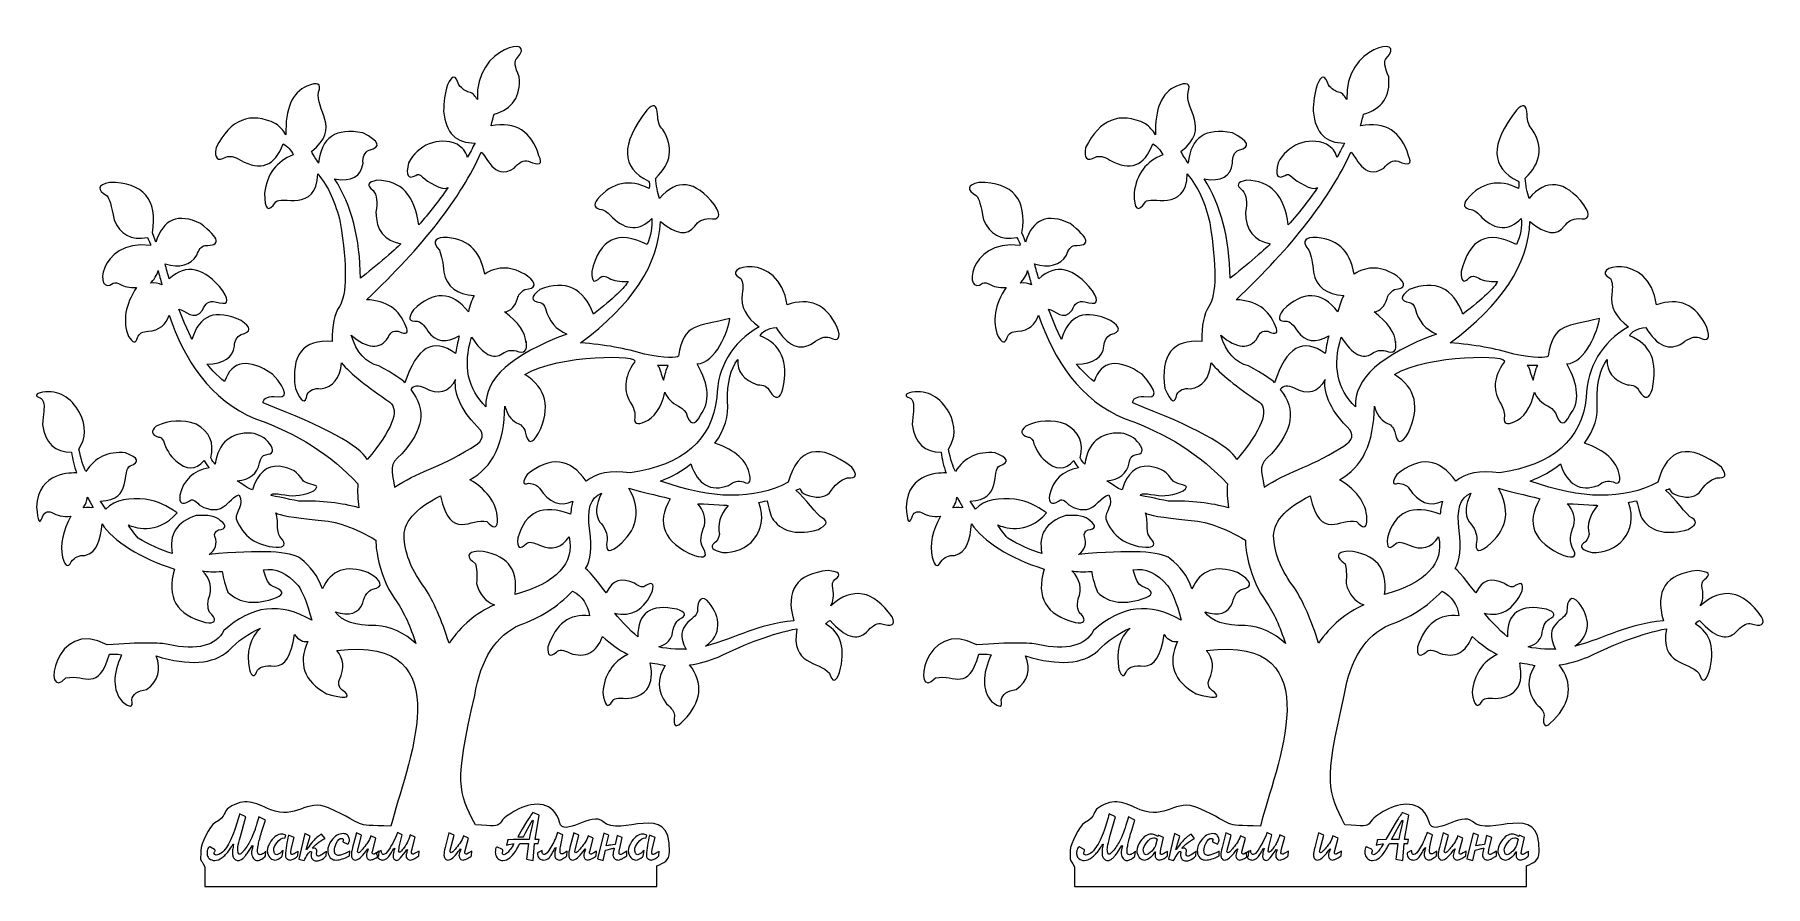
# Model space of a CAD drawing. Header units: millimetres. Extents: x -2390 to -1586, y -45 to 351.
import ezdxf

# ---------------------------------------------------------------- set-up
doc = ezdxf.new("R2010")
doc.units = ezdxf.units.MM
doc.header["$MEASUREMENT"] = 0
doc.layers.add('layer 1', color=7, linetype='Continuous')

msp = doc.modelspace()

# ---------------------------------------------------------------- linework, layer by layer
at = {"layer": 'layer 1', "color": 30, "lineweight": 20}
for points, knots in [([(-2082.1619, 198.1504), (-2076.4817, 188.1921), (-2075.9852, 180.2727), (-2080.6725, 174.3919), (-2080.6725, 174.3919), (-2083.1909, 169.2343), (-2085.4071, 169.5645), (-2087.3216, 175.3817), (-2087.3216, 175.3817), (-2088.5377, 177.0631), (-2089.7037, 178.1264), (-2090.8193, 178.5712), (-2090.8193, 178.5712), (-2093.9415, 180.0086), (-2096.0421, 182.1718), (-2097.1212, 185.0611), (-2097.1212, 185.0611), (-2098.8983, 177.5555), (-2102.0576, 172.9542), (-2106.599, 171.257), (-2106.599, 171.257), (-2109.9643, 169.7452), (-2111.4861, 170.3688), (-2111.1643, 173.1267), (-2111.1643, 173.1267), (-2110.9081, 175.0373), (-2111.3547, 177.0723), (-2112.5039, 179.231), (-2112.5039, 179.231), (-2116.6704, 185.4102), (-2116.2464, 191.9948), (-2111.2321, 198.9848), (-2111.2321, 198.9848), (-2107.6672, 202.6193), (-2146.7513, 202.6977), (-2162.1515, 193.2004), (-2162.1515, 193.2004), (-2152.1673, 186.9493), (-2150.0583, 177.8931), (-2155.8244, 166.0328), (-2155.8244, 166.0328), (-2158.912, 160.6943), (-2160.9631, 160.8779), (-2161.9775, 166.5828), (-2161.9775, 166.5828), (-2162.7032, 168.8196), (-2164.0594, 170.2128), (-2166.0464, 170.7621), (-2166.0464, 170.7621), (-2168.7248, 172.3038), (-2170.5444, 174.9067), (-2171.505, 178.5718), (-2171.505, 178.5718), (-2171.7001, 161.4058), (-2177.0924, 150.0023), (-2187.6822, 144.3633), (-2187.6822, 144.3633), (-2178.7956, 138.8991), (-2174.5615, 132.3722), (-2174.9794, 124.7839), (-2174.9794, 124.7839), (-2175.1921, 121.7274), (-2176.8148, 121.7771), (-2179.8472, 124.9326), (-2179.8472, 124.9326), (-2187.0892, 127.091), (-2196.6801, 115.2511), (-2201.3292, 136.8275), (-2201.3292, 136.8275), (-2213.2667, 131.0471), (-2218.9073, 124.3927), (-2218.2508, 116.8637), (-2218.2508, 116.8637), (-2217.6797, 109.3698), (-2214.4707, 101.7806), (-2208.624, 94.0953), (-2208.624, 94.0953), (-2204.583, 87.866), (-2200.8446, 79.323), (-2197.4089, 68.4658), (-2197.4089, 68.4658), (-2191.7788, 76.5544), (-2184.7656, 82.4944), (-2176.3694, 86.285), (-2176.3694, 86.285), (-2180.6066, 87.8003), (-2183.3526, 91.0997), (-2184.6065, 96.1838), (-2184.6065, 96.1838), (-2184.3639, 100.3898), (-2184.5294, 103.4323), (-2185.1028, 105.3135), (-2185.1028, 105.3135), (-2189.6057, 108.5944), (-2189.2088, 110.5746), (-2183.9119, 111.2533), (-2183.9119, 111.2533), (-2170.8048, 109.9774), (-2165.082, 103.2312), (-2166.7425, 91.0146), (-2166.7425, 91.0146), (-2147.4633, 96.4897), (-2139.0936, 105.4359), (-2141.634, 117.8527), (-2141.634, 117.8527), (-2145.0488, 112.6683), (-2149.6139, 111.3481), (-2155.3295, 113.8929), (-2155.3295, 113.8929), (-2158.2364, 115.4375), (-2160.2875, 115.7308), (-2161.4828, 114.7728), (-2161.4828, 114.7728), (-2164.5781, 111.6141), (-2165.9014, 112.4574), (-2165.4525, 117.3025), (-2165.4525, 117.3025), (-2162.0248, 129.609), (-2153.8536, 133.2758), (-2140.9393, 128.3024), (-2140.9393, 128.3024), (-2140.7255, 130.8231), (-2140.3616, 132.8398), (-2139.8476, 134.3514), (-2139.8476, 134.3514), (-2145.7671, 131.6471), (-2150.961, 133.6637), (-2155.4287, 140.4011), (-2155.4287, 140.4011), (-2156.4466, 141.841), (-2158.1338, 142.6109), (-2160.4902, 142.7113), (-2160.4902, 142.7113), (-2163.1901, 141.865), (-2163.3885, 143.2216), (-2161.0859, 146.7805), (-2161.0859, 146.7805), (-2150.3304, 155.4962), (-2141.1999, 154.4697), (-2133.6945, 143.7011), (-2133.6945, 143.7011), (-2129.2221, 147.4875), (-2122.4402, 148.7706), (-2113.3495, 147.5506), (-2113.3495, 147.5506), (-2088.6389, 151.1832), (-2075.2081, 162.8421), (-2073.0567, 182.5287), (-2073.0567, 182.5287), (-2072.6301, 196.9635), (-2066.0796, 207.9262), (-2053.4055, 215.4166), (-2053.4055, 215.4166), (-2059.4589, 219.8064), (-2062.0724, 224.866), (-2061.2455, 230.5959), (-2061.2455, 230.5959), (-2060.7117, 233.8136), (-2060.9101, 236.2332), (-2061.841, 237.8549), (-2061.841, 237.8549), (-2073.1183, 243.0107), (-2043.851, 251.2332), (-2040.4047, 225.5357), (-2040.4047, 225.5357), (-2030.0084, 229.3597), (-2022.2262, 225.8948), (-2017.0581, 215.1418), (-2017.0581, 215.1418), (-2015.2379, 209.9456), (-2016.4291, 208.3691), (-2020.631, 210.4122), (-2020.631, 210.4122), (-2022.8215, 211.0668), (-2025.3687, 210.2236), (-2028.2728, 207.8822), (-2028.2728, 207.8822), (-2034.4674, 203.9504), (-2040.1903, 206.3706), (-2045.4418, 215.1418), (-2045.4418, 215.1418), (-2049.5663, 214.5323), (-2052.0475, 213.2121), (-2052.885, 211.1818), (-2052.885, 211.1818), (-2043.1347, 207.4194), (-2039.6283, 199.2431), (-2042.366, 186.6534), (-2042.366, 186.6534), (-2043.6561, 181.7767), (-2045.6743, 181.3734), (-2048.42, 185.4429), (-2048.42, 185.4429), (-2049.3589, 187.5611), (-2051.2444, 188.5506), (-2054.077, 188.4128), (-2054.077, 188.4128), (-2060.6175, 190.7417), (-2063.6939, 194.6648), (-2063.3064, 200.1822), (-2063.3064, 200.1822), (-2066.5899, 195.8505), (-2068.1783, 189.3971), (-2068.0715, 180.822), (-2068.0715, 180.822), (-2067.3386, 174.0042), (-2069.2903, 167.5148), (-2073.9269, 161.3533), (-2073.9269, 161.3533), (-2064.3021, 158.2009), (-2058.8769, 153.178), (-2057.6514, 146.2846), (-2057.6514, 146.2846), (-2057.0351, 143.1322), (-2058.011, 142.142), (-2060.5797, 143.3146), (-2060.5797, 143.3146), (-2062.9065, 144.1676), (-2065.2223, 143.6362), (-2067.5269, 141.7198), (-2067.5269, 141.7198), (-2075.9186, 138.6697), (-2081.7744, 141.9876), (-2085.0941, 151.6736), (-2085.0941, 151.6736), (-2089.0613, 148.526), (-2093.7425, 145.8866), (-2099.1375, 143.7542), (-2099.1375, 143.7542), (-2075.3358, 135.0931), (-2055.5862, 134.9098), (-2039.8889, 143.2041), (-2039.8889, 143.2041), (-2035.2436, 159.4431), (-2025.3855, 161.7527), (-2010.3144, 150.1339), (-2010.3144, 150.1339), (-2007.4885, 146.4992), (-2008.1832, 144.8861), (-2012.3987, 145.294), (-2012.3987, 145.294), (-2015.5948, 144.2025), (-2018.3405, 141.8558), (-2020.6356, 138.2545), (-2020.6356, 138.2545), (-2023.2244, 135.9273), (-2026.9294, 135.6704), (-2031.7512, 137.4845), (-2031.7512, 137.4845), (-2033.2638, 138.0235), (-2034.1235, 138.9402), (-2034.3306, 140.2345), (-2034.3306, 140.2345), (-2034.8373, 139.9737), (-2036.6339, 139.6458), (-2036.1035, 139.3566), (-2036.1035, 139.3566), (-2032.197, 136.1166), (-2026.4123, 127.7756), (-2024.0089, 126.5949), (-2024.0089, 126.5949), (-2020.7528, 124.6233), (-2022.508, 123.0261), (-2025.7954, 121.3151), (-2025.7954, 121.3151), (-2034.8527, 118.595), (-2042.3901, 119.8616), (-2046.6692, 125.6069), (-2046.6692, 125.6069), (-2048.3734, 127.8949), (-2048.6011, 130.8475), (-2049.6683, 134.6126), (-2049.6683, 134.6126), (-2051.0873, 134.2592), (-2053.1825, 133.8619), (-2053.429, 133.822), (-2053.429, 133.822), (-2048.4132, 119.8604), (-2059.0172, 110.0086), (-2070.3548, 110.535), (-2070.3548, 110.535), (-2075.0625, 111.679), (-2076.3858, 113.1448), (-2074.3245, 114.9348), (-2074.3245, 114.9348), (-2073.124, 115.501), (-2072.2638, 116.8577), (-2071.7442, 119.0043), (-2071.7442, 119.0043), (-2072.869, 123.4577), (-2071.5461, 127.9422), (-2067.776, 132.4589), (-2067.776, 132.4589), (-2067.8417, 132.5429), (-2080.6343, 133.1904), (-2081.8664, 133.2019), (-2081.8664, 133.2019), (-2079.1201, 130.1873), (-2078.0949, 126.8115), (-2078.7905, 123.0741), (-2078.7905, 123.0741), (-2080.6, 118.8369), (-2080.8647, 115.464), (-2079.5844, 112.9548), (-2079.5844, 112.9548), (-2077.015, 108.8903), (-2078.305, 107.607), (-2083.455, 109.1049), (-2083.455, 109.1049), (-2097.6777, 115.2424), (-2101.3292, 124.092), (-2094.6452, 135.4283), (-2094.6452, 135.4283), (-2095.8022, 136.0747), (-2107.6808, 138.4609), (-2113.8247, 140.454), (-2113.8247, 140.454), (-2108.4371, 130.6438), (-2109.5614, 122.1741), (-2117.1978, 115.0451), (-2117.1978, 115.0451), (-2122.7916, 109.8719), (-2125.0412, 110.3119), (-2123.9464, 116.3651), (-2123.9464, 116.3651), (-2123.7362, 119.2885), (-2124.9272, 122.111), (-2127.5191, 124.8348), (-2127.5191, 124.8348), (-2129.633, 128.289), (-2129.3353, 132.7256), (-2126.6257, 138.1438), (-2126.6257, 138.1438), (-2131.6843, 136.209), (-2133.5039, 130.3797), (-2132.0843, 120.6549), (-2132.0843, 120.6549), (-2130.9785, 112.8404), (-2131.6071, 107.0109), (-2133.9699, 103.1661), (-2133.9699, 103.1661), (-2132.2363, 102.0886), (-2124.3592, 91.8319), (-2124.3586, 91.833), (-2124.3586, 91.833), (-2121.3845, 97.9746), (-2117.3588, 99.0047), (-2111.3268, 96.2657), (-2111.3268, 96.2657), (-2108.8853, 94.4991), (-2107.1218, 94.1335), (-2106.0353, 95.1693), (-2106.0353, 95.1693), (-2103.2345, 97.0594), (-2102.171, 96.2382), (-2102.8449, 92.7057), (-2102.8449, 92.7057), (-2106.8006, 83.8982), (-2112.6694, 80.4584), (-2120.4509, 82.387), (-2120.4509, 82.387), (-2120.1957, 81.9821), (-2113.031, 73.7206), (-2109.7047, 71.451), (-2109.7047, 71.451), (-2109.8747, 82.5772), (-2103.8019, 86.8244), (-2091.4871, 84.1908), (-2091.4871, 84.1908), (-2087.314, 82.7338), (-2086.9238, 81.2153), (-2090.3162, 79.6359), (-2090.3162, 79.6359), (-2092.1975, 78.5122), (-2093.346, 76.038), (-2093.7614, 72.2131), (-2093.7614, 72.2131), (-2095.3533, 67.5031), (-2099.8836, 67.005), (-2100.014, 66.7232), (-2100.014, 66.7232), (-2095.9568, 65.5792), (-2087.6888, 65.5839), (-2087.3366, 65.581), (-2087.3366, 65.581), (-2093.6212, 77.7576), (-2082.5203, 78.9086), (-2082.0204, 83.1797), (-2082.0204, 83.1797), (-2082.2812, 88.5381), (-2079.6831, 91.3403), (-2076.5678, 87.1894), (-2076.5678, 87.1894), (-2071.3551, 80.7315), (-2070.3897, 72.3445), (-2078.3424, 67.1068), (-2078.3424, 67.1068), (-2063.2417, 71.0144), (-2054.6654, 77.1744), (-2037.2479, 78.8689), (-2037.2479, 78.8689), (-2041.3502, 92.8277), (-2036.0572, 100.6002), (-2021.3691, 102.1874), (-2021.3691, 102.1874), (-2015.9116, 101.6611), (-2014.8578, 100.2633), (-2018.2081, 97.9943), (-2018.2081, 97.9943), (-2019.2373, 97.2267), (-2019.5517, 95.8334), (-2019.1511, 93.8138), (-2019.1511, 93.8138), (-2018.5738, 90.4978), (-2018.888, 87.8399), (-2020.094, 85.8394), (-2020.094, 85.8394), (-2009.8575, 94.8058), (-2000.3631, 93.0825), (-1991.6108, 80.6697), (-1991.6108, 80.6697), (-1989.8573, 76.9682), (-1991.627, 75.9418), (-1996.9199, 77.5902), (-1996.9199, 77.5902), (-1998.94, 77.6976), (-2001.1399, 76.3408), (-2003.5197, 73.5203), (-2003.5197, 73.5203), (-2007.9194, 69.4404), (-2013.5433, 71.2555), (-2020.391, 78.9652), (-2020.391, 78.9652), (-2021.4062, 78.496), (-2022.0681, 77.9457), (-2022.3775, 77.315), (-2022.3775, 77.315), (-2015.1377, 73.2265), (-2013.0369, 65.7285), (-2016.0755, 54.8217), (-2016.0755, 54.8217), (-2017.7438, 50.2411), (-2019.2985, 50.1314), (-2020.7399, 54.4917), (-2020.7399, 54.4917), (-2025.4646, 60.1522), (-2038.9773, 57.9917), (-2035.825, 75.1706), (-2035.825, 75.1706), (-2047.0407, 72.9024), (-2059.2147, 68.5028), (-2072.3465, 61.9714), (-2072.3465, 61.9714), (-2076.1392, 60.5276), (-2081.6114, 58.6919), (-2085.6492, 58.4278), (-2085.6492, 58.4278), (-2079.1123, 49.7029), (-2080.0043, 41.113), (-2088.3252, 32.6581), (-2088.3252, 32.6581), (-2092.0221, 28.6205), (-2093.4778, 29.4271), (-2092.6919, 35.0775), (-2092.6919, 35.0775), (-2092.7326, 36.5776), (-2093.9567, 38.3009), (-2096.364, 40.2473), (-2096.364, 40.2473), (-2100.6666, 46.032), (-2100.8625, 51.9691), (-2096.952, 58.0588), (-2096.952, 58.0588), (-2097.4171, 58.1315), (-2103.7877, 59.5252), (-2103.9197, 59.2166), (-2103.9197, 59.2166), (-2104.189, 58.8344), (-2099.2106, 43.5477), (-2115.3194, 42.7772), (-2115.3194, 42.7772), (-2118.9301, 43.2706), (-2120.981, 42.8302), (-2121.4724, 41.4572), (-2121.4724, 41.4572), (-2123.6614, 37.9272), (-2125.1829, 39.2835), (-2126.0377, 45.5272), (-2126.0377, 45.5272), (-2125.1859, 53.9553), (-2121.3019, 59.8567), (-2114.3859, 63.2316), (-2114.3859, 63.2316), (-2118.5784, 65.3901), (-2122.2311, 68.0221), (-2126.1365, 71.5408), (-2126.1365, 71.5408), (-2128.9016, 64.0194), (-2133.9308, 61.435), (-2141.2241, 63.7865), (-2141.2241, 63.7865), (-2144.2485, 65.5016), (-2146.3326, 65.6847), (-2147.4766, 64.3366), (-2147.4766, 64.3366), (-2150.5122, 61.765), (-2151.8356, 62.5718), (-2151.4463, 66.7567), (-2151.4463, 66.7567), (-2147.8393, 77.5007), (-2141.4208, 82.285), (-2132.1905, 81.1103), (-2132.1905, 81.1103), (-2132.9152, 86.4339), (-2135.5285, 90.2472), (-2140.0308, 92.5494), (-2140.0308, 92.5494), (-2147.1723, 85.2455), (-2155.3112, 80.0579), (-2164.4479, 76.9859), (-2164.4479, 76.9859), (-2175.6503, 72.0231), (-2182.6634, 61.0972), (-2185.4874, 44.2081), (-2185.4874, 44.2081), (-2195.0277, 3.276), (-2193.0485, -0.5989), (-2185.1979, -15.8747), (-2185.1979, -15.8747), (-2167.8051, -17.2951), (-2179.3184, -15.6786), (-2164.9498, -8.5122), (-2164.9498, -8.5122), (-2157.9425, -5.0174), (-2148.4256, -5.1316), (-2146.061, -14.7588), (-2146.061, -14.7588), (-2144.2646, -22.0725), (-2130.7481, -9.5159), (-2125.9225, -14.4212), (-2125.9225, -14.4212), (-2118.1246, -22.3477), (-2094.1444, -4.085), (-2094.9523, -28.3711), (-2094.9523, -28.3711), (-2095.1005, -32.8289), (-2097.5597, -33.36), (-2100.8223, -35.0285), (-2100.8223, -35.0285), (-2100.8223, -35.0285), (-2100.8223, -44.5285), (-2100.8223, -44.5285), (-2100.8223, -44.5285), (-2100.8223, -44.5285), (-2310.8223, -44.5285), (-2310.8223, -44.5285), (-2310.8223, -44.5285), (-2310.8223, -44.5285), (-2310.8223, -35.3812), (-2310.8223, -35.3812), (-2310.8223, -35.3812), (-2313.277, -30.8444), (-2312.7636, -33.9913), (-2312.7636, -27.8115), (-2312.7636, -27.8115), (-2312.7636, -25.0371), (-2308.5566, -16.2854), (-2306.1515, -15.0107), (-2306.1515, -15.0107), (-2300.3229, -11.9217), (-2302.59, -9.7974), (-2299.6805, -7.9652), (-2299.6805, -7.9652), (-2291.9931, -3.1241), (-2288.2872, -5.5625), (-2280.2173, -8.9228), (-2280.2173, -8.9228), (-2268.6686, -13.7317), (-2263.6059, -3.5073), (-2253.4465, -8.0459), (-2253.4465, -8.0459), (-2234.1454, -16.6684), (-2244.0457, -16.0453), (-2224.391, -16.5502), (-2224.391, -16.5502), (-2224.391, -16.5502), (-2224.3884, -16.5517), (-2224.3884, -16.5517), (-2224.3884, -16.5517), (-2217.9349, 10.3838), (-2189.628, 72.2363), (-2249.5671, 65.0556), (-2249.5671, 65.0556), (-2246.2634, 61.2286), (-2245.8334, 56.7185), (-2248.2767, 51.527), (-2248.2767, 51.527), (-2249.2675, 49.1733), (-2248.4073, 47.2304), (-2245.6965, 45.6973), (-2245.6965, 45.6973), (-2242.9992, 42.7472), (-2245.8772, 42.4905), (-2254.3307, 44.9272), (-2254.3307, 44.9272), (-2264.8447, 50.9233), (-2267.7227, 59.0258), (-2262.9649, 69.2355), (-2262.9649, 69.2355), (-2265.256, 68.8921), (-2267.3403, 69.9554), (-2269.2172, 72.4256), (-2269.2172, 72.4256), (-2270.5789, 62.6304), (-2273.6222, 57.7537), (-2278.3478, 57.7962), (-2278.3478, 57.7962), (-2283.1175, 58.3102), (-2285.9295, 57.3941), (-2286.7832, 55.0469), (-2286.7832, 55.0469), (-2287.8629, 52.5246), (-2288.9878, 52.8909), (-2290.1577, 56.1466), (-2290.1577, 56.1466), (-2291.6853, 64.5598), (-2289.9649, 70.9756), (-2284.997, 75.3956), (-2284.997, 75.3956), (-2290.5237, 72.9875), (-2295.4858, 69.5045), (-2299.8836, 64.9459), (-2299.8836, 64.9459), (-2306.9119, 58.6164), (-2318.1262, 57.8103), (-2333.5271, 62.5264), (-2333.5271, 62.5264), (-2330.9212, 56.1456), (-2332.3768, 50.9391), (-2337.8939, 46.9074), (-2337.8939, 46.9074), (-2342.0521, 46.4057), (-2344.3678, 44.7925), (-2344.8408, 42.0677), (-2344.8408, 42.0677), (-2344.0247, 38.4706), (-2345.5133, 38.2504), (-2349.3068, 41.4075), (-2349.3068, 41.4075), (-2353.681, 46.5421), (-2353.7471, 53.7649), (-2349.5053, 63.0762), (-2349.5053, 63.0762), (-2352.1509, 63.4242), (-2354.0366, 63.4976), (-2355.1622, 63.2965), (-2355.1622, 63.2965), (-2360.5801, 45.4131), (-2365.8881, 54.235), (-2375.4078, 52.2969), (-2375.4078, 52.2969), (-2386.7134, 40.3889), (-2380.9718, 81.1413), (-2356.1546, 67.6958), (-2356.1546, 67.6958), (-2341.052, 68.7554), (-2331.6248, 68.7837), (-2327.8728, 67.7806), (-2327.8728, 67.7806), (-2314.344, 64.9588), (-2305.7098, 67.122), (-2301.9702, 74.2701), (-2301.9702, 74.2701), (-2289.2862, 85.9967), (-2275.6897, 87.6101), (-2261.181, 79.11), (-2261.181, 79.11), (-2263.4507, 87.4208), (-2265.5677, 92.7737), (-2267.5325, 95.1689), (-2267.5325, 95.1689), (-2272.5663, 101.0504), (-2277.9256, 103.5068), (-2283.6099, 102.5384), (-2283.6099, 102.5384), (-2282.4195, 98.0256), (-2281.0299, 95.4958), (-2279.4417, 94.9488), (-2279.4417, 94.9488), (-2274.3354, 92.9041), (-2273.7072, 91.1444), (-2277.5563, 89.669), (-2277.5563, 89.669), (-2287.223, 85.9792), (-2294.7656, 86.822), (-2300.1838, 92.1993), (-2300.1838, 92.1993), (-2301.8412, 96.8347), (-2302.7014, 100.0244), (-2302.764, 101.7679), (-2302.764, 101.7679), (-2306.7444, 101.4711), (-2309.8209, 101.5808), (-2311.9938, 102.0981), (-2311.9938, 102.0981), (-2308.1208, 98.1147), (-2307.1614, 93.7518), (-2309.1158, 89.0092), (-2309.1158, 89.0092), (-2309.8068, 85.4509), (-2309.2776, 83.0312), (-2307.5278, 81.7496), (-2307.5278, 81.7496), (-2305.2161, 78.6502), (-2306.2086, 77.4401), (-2310.505, 78.1202), (-2310.505, 78.1202), (-2324.0383, 81.4545), (-2328.8351, 89.7039), (-2324.8956, 102.8684), (-2324.8956, 102.8684), (-2340.8884, 107.8494), (-2353.438, 115.9051), (-2358.6172, 123.9041), (-2358.6172, 123.9041), (-2359.3392, 116.5435), (-2360.6838, 110.5781), (-2366.5782, 109.1388), (-2366.5782, 109.1388), (-2369.2033, 109.4057), (-2371.3204, 108.4163), (-2372.93, 106.1694), (-2372.93, 106.1694), (-2374.364, 103.3725), (-2375.6874, 104.1058), (-2376.8998, 108.3691), (-2376.8998, 108.3691), (-2378.1551, 114.3457), (-2376.8649, 120.689), (-2373.0292, 127.3978), (-2373.0292, 127.3978), (-2376.6935, 127.136), (-2379.6382, 127.7229), (-2381.863, 129.1585), (-2381.863, 129.1585), (-2384.1467, 129.9823), (-2385.6686, 129.1753), (-2386.4284, 126.7386), (-2386.4284, 126.7386), (-2387.6746, 123.4253), (-2388.5346, 125.0751), (-2389.0086, 131.6884), (-2389.0086, 131.6884), (-2388.4012, 148.3309), (-2372.1726, 147.5545), (-2370.4419, 147.4842), (-2370.4419, 147.4842), (-2371.5697, 150.6812), (-2372.4047, 153.9528), (-2372.7333, 157.2058), (-2372.7333, 157.2058), (-2380.3982, 157.1284), (-2384.9137, 161.382), (-2386.2795, 169.9661), (-2386.2795, 169.9661), (-2385.687, 174.8716), (-2385.4554, 178.0978), (-2385.5848, 179.6448), (-2385.5848, 179.6448), (-2386.0538, 181.3056), (-2386.6493, 182.2225), (-2387.3713, 182.395), (-2387.3713, 182.395), (-2389.9273, 183.2304), (-2389.5801, 184.1286), (-2386.3296, 185.0901), (-2386.3296, 185.0901), (-2378.8147, 185.9675), (-2373.0585, 182.7957), (-2369.061, 175.5755), (-2369.061, 175.5755), (-2365.838, 169.2934), (-2365.9373, 163.6468), (-2369.3585, 158.6365), (-2369.3585, 158.6365), (-2368.3765, 153.805), (-2367.2849, 150.322), (-2366.0836, 148.1868), (-2366.0836, 148.1868), (-2361.9236, 154.7835), (-2355.7774, 157.674), (-2347.6451, 156.8588), (-2347.6451, 156.8588), (-2341.6367, 154.5296), (-2340.9255, 152.5129), (-2345.5117, 150.8089), (-2345.5117, 150.8089), (-2349.6698, 148.8517), (-2344.1317, 134.7919), (-2359.2567, 134.4752), (-2359.2567, 134.4752), (-2358.4856, 133.1444), (-2357.7089, 131.9356), (-2356.8158, 130.6937), (-2356.8158, 130.6937), (-2352.6281, 135.1644), (-2345.3252, 136.1468), (-2338.5654, 135.2827), (-2338.5654, 135.2827), (-2332.0053, 134.4444), (-2329.0215, 132.2607), (-2323.7584, 129.0509), (-2323.7584, 129.0509), (-2332.976, 117.9687), (-2344.5371, 122.3944), (-2346.2144, 123.3425), (-2346.2144, 123.3425), (-2347.2549, 123.9306), (-2343.3592, 119.1252), (-2341.8379, 117.2228), (-2341.8379, 117.2228), (-2336.7752, 114.1091), (-2331.6256, 111.8369), (-2325.9577, 110.0702), (-2325.9577, 110.0702), (-2327.6964, 118.9385), (-2324.0011, 124.8089), (-2314.8724, 127.68), (-2314.8724, 127.68), (-2309.4201, 128.1989), (-2305.6322, 127.4107), (-2303.5089, 125.3153), (-2303.5089, 125.3153), (-2300.5343, 122.9946), (-2300.865, 121.5648), (-2304.5015, 121.0251), (-2304.5015, 121.0251), (-2306.0466, 120.3162), (-2306.5924, 119.3074), (-2306.139, 118.0005), (-2306.139, 118.0005), (-2304.9821, 114.5221), (-2305.9084, 111.7358), (-2308.918, 109.6411), (-2308.918, 109.6411), (-2284.841, 111.8545), (-2270.6816, 111.2124), (-2266.4398, 107.7153), (-2266.4398, 107.7153), (-2261.7502, 104.2715), (-2258.3428, 99.615), (-2256.2176, 93.7462), (-2256.2176, 93.7462), (-2252.233, 102.3977), (-2245.1868, 104.9278), (-2235.0788, 101.3356), (-2235.0788, 101.3356), (-2228.387, 97.274), (-2227.6261, 94.6707), (-2232.7963, 93.5265), (-2232.7963, 93.5265), (-2235.0755, 92.8844), (-2236.6131, 90.7758), (-2237.4095, 87.2017), (-2237.4095, 87.2017), (-2239.4291, 82.2634), (-2243.713, 80.852), (-2250.2618, 82.9671), (-2250.2618, 82.9671), (-2247.1368, 78.5564), (-2240.8678, 76.4671), (-2231.4543, 76.6978), (-2231.4543, 76.6978), (-2224.3448, 76.1642), (-2218.1254, 73.3413), (-2212.7965, 68.2284), (-2212.7965, 68.2284), (-2215.3305, 76.185), (-2218.3079, 82.6745), (-2221.7285, 87.6974), (-2221.7285, 87.6974), (-2225.4196, 92.6478), (-2228.1654, 98.7338), (-2229.9659, 105.9554), (-2229.9659, 105.9554), (-2230.9847, 110.1766), (-2231.4477, 113.6228), (-2231.3551, 116.2953), (-2231.3551, 116.2953), (-2241.1128, 122.126), (-2250.0448, 125.2061), (-2258.1508, 125.5348), (-2258.1508, 125.5348), (-2270.0998, 126.8222), (-2276.6497, 127.959), (-2277.8011, 128.9443), (-2277.8011, 128.9443), (-2277.1261, 126.4749), (-2276.8945, 124.1652), (-2277.1064, 122.0147), (-2277.1064, 122.0147), (-2276.8567, 119.5127), (-2276.2944, 117.9364), (-2275.4194, 117.2853), (-2275.4194, 117.2853), (-2272.9417, 114.3485), (-2273.6861, 112.9185), (-2277.6526, 112.9951), (-2277.6526, 112.9951), (-2286.96, 113.6801), (-2293.1628, 118.08), (-2296.261, 126.1942), (-2296.261, 126.1942), (-2296.7883, 129.5899), (-2292.216, 132.6417), (-2294.9213, 137.4138), (-2294.9213, 137.4138), (-2298.1825, 136.5283), (-2301.1007, 131.1179), (-2305.0938, 130.5943), (-2305.0938, 130.5943), (-2307.8044, 130.1844), (-2310.5998, 130.8808), (-2313.4799, 132.6842), (-2313.4799, 132.6842), (-2315.3437, 134.9512), (-2316.915, 135.5379), (-2318.194, 134.4442), (-2318.194, 134.4442), (-2321.4531, 132.524), (-2322.8591, 133.4222), (-2322.4117, 137.139), (-2322.4117, 137.139), (-2320.8619, 144.2339), (-2316.3628, 148.4872), (-2308.9145, 149.8982), (-2308.9145, 149.8982), (-2309.9858, 151.1952), (-2310.722, 152.3316), (-2311.1231, 153.3086), (-2311.1231, 153.3086), (-2315.1352, 148.7381), (-2319.5265, 148.6829), (-2324.2976, 153.1437), (-2324.2976, 153.1437), (-2327.0524, 155.5221), (-2328.9712, 158.6385), (-2330.0538, 162.4928), (-2330.0538, 162.4928), (-2330.8023, 163.6249), (-2331.5796, 164.1931), (-2332.386, 164.1978), (-2332.386, 164.1978), (-2335.7807, 165.2531), (-2336.1447, 166.9214), (-2333.4777, 169.2028), (-2333.4777, 169.2028), (-2327.3038, 172.101), (-2321.3751, 172.4934), (-2314.9453, 170.1084), (-2314.9453, 170.1084), (-2308.6178, 166.7043), (-2306.3429, 161.5083), (-2308.121, 154.5186), (-2308.121, 154.5186), (-2307.4865, 153.2224), (-2306.7918, 152.2683), (-2306.0371, 151.6588), (-2306.0371, 151.6588), (-2304.4986, 161.6531), (-2298.8747, 166.438), (-2289.1655, 166.0127), (-2289.1655, 166.0127), (-2285.6774, 165.4956), (-2282.8986, 163.9007), (-2280.829, 161.2282), (-2280.829, 161.2282), (-2278.4338, 157.9937), (-2279.0127, 156.2523), (-2282.5657, 156.0035), (-2282.5657, 156.0035), (-2284.099, 155.6874), (-2285.042, 154.404), (-2285.3942, 152.1543), (-2285.3942, 152.1543), (-2286.5253, 147.0742), (-2289.9824, 144.3241), (-2295.7653, 143.9044), (-2295.7653, 143.9044), (-2291.955, 141.1336), (-2289.6064, 139.7406), (-2288.719, 139.7246), (-2288.719, 139.7246), (-2286.2918, 147.4157), (-2282.1566, 151.0453), (-2276.3135, 150.6138), (-2276.3135, 150.6138), (-2269.8772, 149.6908), (-2268.1217, 147.9839), (-2265.0309, 143.774), (-2265.0309, 143.774), (-2264.3615, 142.7094), (-2258.7248, 141.8211), (-2258.8303, 141.0851), (-2258.8303, 141.0851), (-2259.2302, 138.2921), (-2266.7475, 136.8136), (-2270.0199, 136.9604), (-2270.0199, 136.9604), (-2274.7584, 137.1729), (-2280.3035, 138.8168), (-2280.0869, 137.0545), (-2280.0869, 137.0545), (-2279.7673, 137.0629), (-2267.5865, 134.4058), (-2267.2695, 134.412), (-2267.2695, 134.412), (-2256.5517, 134.6233), (-2247.2103, 133.5898), (-2239.2456, 131.3101), (-2239.2456, 131.3101), (-2239.8598, 135.3324), (-2240.0251, 139.0357), (-2239.7417, 142.419), (-2239.7417, 142.419), (-2252.1355, 155.8694), (-2267.9814, 165.9517), (-2287.2795, 172.6671), (-2287.2795, 172.6671), (-2308.2987, 181.3471), (-2320.4185, 200.0006), (-2327.473, 220.8438), (-2327.473, 220.8438), (-2328.8646, 216.5552), (-2331.9428, 213.6774), (-2337.1013, 213.3633), (-2337.1013, 213.3633), (-2339.8259, 213.2867), (-2341.48, 212.2969), (-2342.0636, 210.3935), (-2342.0636, 210.3935), (-2342.9283, 207.575), (-2344.3506, 207.7586), (-2346.331, 210.9438), (-2346.331, 210.9438), (-2349.1499, 218.0711), (-2347.8931, 225.6607), (-2342.5597, 233.7119), (-2342.5597, 233.7119), (-2346.0082, 233.5442), (-2348.4892, 233.9846), (-2350.0029, 235.0319), (-2350.0029, 235.0319), (-2351.364, 235.7958), (-2352.5221, 236.0156), (-2353.4766, 235.6919), (-2353.4766, 235.6919), (-2361.9663, 228.7923), (-2361.1701, 255.9053), (-2336.1365, 253.2427), (-2336.1365, 253.2427), (-2335.6301, 253.2955), (-2337.2128, 256.3844), (-2337.5475, 256.8105), (-2337.5475, 256.8105), (-2345.0831, 255.5182), (-2350.2356, 258.2864), (-2353.0047, 265.1157), (-2353.0047, 265.1157), (-2354.2401, 271.6701), (-2355.3318, 275.3728), (-2356.2797, 276.2248), (-2356.2797, 276.2248), (-2361.1344, 279.1731), (-2360.7705, 281.2633), (-2355.188, 282.4942), (-2355.188, 282.4942), (-2339.309, 282.4076), (-2332.6597, 274.598), (-2335.24, 259.0655), (-2335.24, 259.0655), (-2334.1863, 256.6017), (-2333.6489, 255.1352), (-2333.6276, 254.6658), (-2333.6276, 254.6658), (-2330.2091, 265.4599), (-2323.2867, 268.3564), (-2312.8608, 263.3548), (-2312.8608, 263.3548), (-2303.8113, 256.4195), (-2303.1329, 253.0098), (-2310.8264, 253.1261), (-2310.8264, 253.1261), (-2312.441, 252.8532), (-2313.6814, 251.3498), (-2314.5479, 248.6162), (-2314.5479, 248.6162), (-2317.5428, 243.9376), (-2322.4712, 242.6174), (-2329.3335, 244.6564), (-2329.3335, 244.6564), (-2328.7166, 242.3051), (-2328.0802, 239.9655), (-2327.399, 237.6317), (-2327.399, 237.6317), (-2319.3924, 244.9381), (-2311.0878, 243.0994), (-2302.4852, 232.1155), (-2302.4852, 232.1155), (-2299.0895, 226.8672), (-2300.2639, 225.1808), (-2306.0082, 227.0561), (-2306.0082, 227.0561), (-2308.816, 227.5734), (-2310.7843, 226.2719), (-2311.9131, 223.1517), (-2311.9131, 223.1517), (-2315.7519, 217.6426), (-2320.1709, 223.2542), (-2322.8585, 223.6031), (-2322.8585, 223.6031), (-2321.2116, 219.0786), (-2316.8442, 209.43), (-2316.883, 209.507), (-2316.883, 209.507), (-2313.4528, 220.9646), (-2305.8246, 223.8812), (-2293.9988, 218.257), (-2293.9988, 218.257), (-2289.1556, 215.1457), (-2289.1556, 212.9831), (-2293.9988, 211.7671), (-2293.9988, 211.7671), (-2295.9665, 210.7222), (-2297.0085, 208.9258), (-2297.1251, 206.3778), (-2297.1251, 206.3778), (-2297.7032, 201.1136), (-2301.95, 198.318), (-2309.8651, 197.9921), (-2309.8651, 197.9921), (-2309.938, 198.0882), (-2304.6371, 191.9747), (-2301.6913, 189.9885), (-2301.6913, 189.9885), (-2298.2424, 199.8914), (-2290.7982, 201.0107), (-2279.3589, 193.3476), (-2279.3589, 193.3476), (-2272.2484, 185.3556), (-2271.9999, 181.927), (-2278.6135, 183.0622), (-2278.6135, 183.0622), (-2282.0159, 183.0587), (-2283.736, 182.0504), (-2283.7742, 180.0372), (-2283.7742, 180.0372), (-2254.9724, 168.8782), (-2238.8449, 160.1152), (-2235.3919, 153.7489), (-2235.3919, 153.7489), (-2223.8159, 167.6206), (-2220.3009, 176.4955), (-2224.8467, 180.374), (-2224.8467, 180.374), (-2235.5145, 187.4978), (-2243.024, 193.5842), (-2247.375, 198.6328), (-2247.375, 198.6328), (-2248.0393, 191.467), (-2251.2483, 187.4705), (-2257.0015, 186.6439), (-2257.0015, 186.6439), (-2260.068, 186.9781), (-2262.1523, 186.0983), (-2263.254, 184.0037), (-2263.254, 184.0037), (-2264.1625, 179.2741), (-2266.015, 180.1906), (-2268.8116, 186.7538), (-2268.8116, 186.7538), (-2270.988, 202.2841), (-2265.265, 209.5801), (-2251.6424, 208.642), (-2251.6424, 208.642), (-2251.779, 216.1499), (-2250.6875, 221.5399), (-2248.3675, 224.8112), (-2248.3675, 224.8112), (-2244.8215, 230.3612), (-2244.6892, 243.3774), (-2247.9705, 263.8584), (-2247.9705, 263.8584), (-2250.0218, 273.0127), (-2253.4953, 280.5288), (-2258.3909, 286.4072), (-2258.3909, 286.4072), (-2258.9071, 268.1258), (-2275.8622, 276.5939), (-2277.8428, 273.4279), (-2277.8428, 273.4279), (-2281.4317, 268.2966), (-2283.1852, 269.6532), (-2283.1027, 277.4978), (-2283.1027, 277.4978), (-2281.9689, 286.4191), (-2277.536, 292.3225), (-2269.8039, 295.2065), (-2269.8039, 295.2065), (-2270.7777, 297.5684), (-2272.3911, 299.2542), (-2274.4607, 300.3388), (-2274.4607, 300.3388), (-2278.3379, 290.029), (-2284.8958, 287.5368), (-2294.3173, 292.7868), (-2294.3173, 292.7868), (-2297.0996, 294.5432), (-2299.3493, 295.0198), (-2301.0658, 294.2167), (-2301.0658, 294.2167), (-2305.0404, 292.0823), (-2306.5624, 293.5485), (-2305.631, 298.6164), (-2305.631, 298.6164), (-2299.0236, 311.8186), (-2289.7608, 315.5217), (-2277.8428, 309.7255), (-2277.8428, 309.7255), (-2275.9571, 308.3689), (-2274.4023, 306.6456), (-2273.1782, 304.5561), (-2273.1782, 304.5561), (-2273.5368, 316.684), (-2270.2949, 324.2368), (-2263.4524, 327.2146), (-2263.4524, 327.2146), (-2258.4515, 329.3375), (-2256.632, 328.4209), (-2257.9941, 324.4642), (-2257.9941, 324.4642), (-2259.9031, 316.4838), (-2247.0953, 307.7229), (-2261.3683, 296.8563), (-2261.3683, 296.8563), (-2260.29, 294.9139), (-2259.1653, 293.1173), (-2257.9941, 291.467), (-2257.9941, 291.467), (-2256.8086, 303.345), (-2249.9608, 308.0013), (-2237.4504, 305.4357), (-2237.4504, 305.4357), (-2229.7214, 301.5785), (-2228.7291, 298.9385), (-2234.4732, 297.5163), (-2234.4732, 297.5163), (-2236.6325, 296.4474), (-2237.5917, 294.4307), (-2237.3512, 291.467), (-2237.3512, 291.467), (-2238.2338, 285.1305), (-2242.6338, 282.6735), (-2250.5506, 284.097), (-2250.5506, 284.097), (-2242.7281, 271.8437), (-2238.7252, 256.4815), (-2238.5422, 238.0102), (-2238.5422, 238.0102), (-2232.1595, 242.67), (-2219.9491, 253.5932), (-2219.8285, 253.9615), (-2219.8285, 253.9615), (-2227.376, 255.4381), (-2231.3426, 260.1817), (-2231.3473, 268.6437), (-2231.3473, 268.6437), (-2230.4715, 273.2628), (-2230.9346, 276.6362), (-2232.7367, 278.763), (-2232.7367, 278.763), (-2235.9285, 281.0919), (-2235.3162, 282.6495), (-2230.9007, 283.4378), (-2230.9007, 283.4378), (-2219.7279, 283.4487), (-2213.2608, 276.5378), (-2211.5003, 262.7053), (-2211.5003, 262.7053), (-2206.5904, 268.2172), (-2202.256, 273.7602), (-2197.8566, 280.054), (-2197.8566, 280.054), (-2200.4195, 278.3059), (-2207.6493, 283.0213), (-2209.7119, 284.9227), (-2209.7119, 284.9227), (-2210.8779, 286.3109), (-2211.9367, 286.5676), (-2212.8877, 285.6928), (-2212.8877, 285.6928), (-2216.5405, 283.7319), (-2217.6487, 285.6934), (-2216.2125, 291.5775), (-2216.2125, 291.5775), (-2212.0096, 299.683), (-2202.4887, 304.0654), (-2193.6571, 300.1733), (-2193.6571, 300.1733), (-2190.8777, 298.259), (-2189.7741, 297.2553), (-2188.8533, 294.084), (-2188.8533, 294.084), (-2187.8036, 295.8809), (-2186.6351, 298.382), (-2185.3467, 300.7368), (-2185.3467, 300.7368), (-2193.9193, 300.7806), (-2198.931, 305.1172), (-2199.9275, 315.5424), (-2199.9275, 315.5424), (-2199.8807, 319.8476), (-2199.2852, 323.9171), (-2198.141, 327.7518), (-2198.141, 327.7518), (-2196.0148, 332.5942), (-2194.2615, 332.5942), (-2192.8811, 327.7518), (-2192.8811, 327.7518), (-2191.2338, 325.877), (-2189.679, 324.7765), (-2188.2167, 324.4518), (-2188.2167, 324.4518), (-2185.8687, 323.8569), (-2185.3511, 322.5119), (-2184.2469, 320.9321), (-2184.2469, 320.9321), (-2185.7566, 346.0394), (-2155.3769, 351.1225), (-2165.9862, 339.9606), (-2165.9862, 339.9606), (-2167.2308, 339.008), (-2166.8337, 336.185), (-2164.7952, 331.4909), (-2164.7952, 331.4909), (-2164.0052, 322.4579), (-2167.9089, 316.6651), (-2176.5059, 314.1122), (-2176.5059, 314.1122), (-2176.7051, 313.2378), (-2177.4031, 310.7085), (-2177.9204, 308.7336), (-2177.9204, 308.7336), (-2166.3825, 310.8101), (-2158.9636, 306.1868), (-2155.6638, 294.8634), (-2155.6638, 294.8634), (-2153.7748, 290.881), (-2155.3628, 290.0374), (-2160.4275, 292.3338), (-2160.4275, 292.3338), (-2162.8088, 292.9604), (-2165.0582, 291.8607), (-2167.176, 289.034), (-2167.176, 289.034), (-2176.7731, 282.971), (-2180.0723, 295.3498), (-2182.4618, 296.5298), (-2182.4618, 296.5298), (-2191.8225, 275.4597), (-2209.5868, 252.6123), (-2235.7544, 227.9876), (-2235.7544, 227.9876), (-2226.4105, 227.589), (-2220.3208, 223.4735), (-2217.4853, 215.6408), (-2217.4853, 215.6408), (-2215.862, 212.3971), (-2217.053, 211.627), (-2221.0582, 213.3314), (-2221.0582, 213.3314), (-2223.3388, 213.7356), (-2224.8937, 212.7456), (-2225.7227, 210.3616), (-2225.7227, 210.3616), (-2229.5716, 204.6775), (-2235.2946, 205.0806), (-2242.8916, 211.571), (-2242.8916, 211.571), (-2240.344, 203.446), (-2236.0435, 198.6798), (-2229.99, 197.2723), (-2229.99, 197.2723), (-2222.9195, 193.401), (-2218.8837, 190.7613), (-2217.8824, 189.353), (-2217.8824, 189.353), (-2212.5094, 206.0669), (-2204.6691, 210.6128), (-2194.3615, 202.9918), (-2194.3615, 202.9918), (-2193.7013, 206.8961), (-2193.138, 209.645), (-2192.672, 211.2399), (-2192.672, 211.2399), (-2198.7157, 207.6383), (-2203.5785, 208.3718), (-2207.2606, 213.4403), (-2207.2606, 213.4403), (-2209.1488, 216.291), (-2210.8029, 217.8313), (-2212.2229, 218.0594), (-2212.2229, 218.0594), (-2216.1082, 217.5652), (-2216.6708, 219.2885), (-2213.9101, 223.2292), (-2213.9101, 223.2292), (-2204.6272, 232.3381), (-2196.1254, 232.0447), (-2188.4044, 222.349), (-2188.4044, 222.349), (-2187.7754, 225.2083), (-2186.882, 227.7381), (-2185.7248, 229.939), (-2185.7248, 229.939), (-2193.7152, 230.3432), (-2198.4126, 233.9364), (-2199.8174, 240.7181), (-2199.8174, 240.7181), (-2200.1493, 245.0434), (-2200.844, 248.4533), (-2201.9016, 250.9475), (-2201.9016, 250.9475), (-2205.0274, 254.489), (-2204.4319, 256.4686), (-2200.1152, 256.8869), (-2200.1152, 256.8869), (-2189.2394, 256.8587), (-2182.8217, 251.1761), (-2180.8619, 239.8384), (-2180.8619, 239.8384), (-2174.6769, 243.9282), (-2168.0276, 243.6351), (-2160.9138, 238.9583), (-2160.9138, 238.9583), (-2156.5016, 235.3849), (-2156.9318, 233.2951), (-2162.2042, 232.6885), (-2162.2042, 232.6885), (-2164.1918, 231.3872), (-2165.3166, 230.0308), (-2165.5784, 228.619), (-2165.5784, 228.619), (-2166.7351, 224.8135), (-2168.7533, 222.7236), (-2171.6325, 222.349), (-2171.6325, 222.349), (-2165.1531, 217.4643), (-2161.8118, 212.6614), (-2161.6087, 207.9403), (-2161.6087, 207.9403), (-2161.6087, 207.9403), (-2161.6568, 208.5938), (-2161.6568, 208.5938), (-2161.6568, 208.5938), (-2160.8606, 204.1882), (-2162.3993, 202.7238), (-2166.2731, 204.2009), (-2166.2731, 204.2009), (-2168.6042, 204.7672), (-2170.6885, 204.3639), (-2172.5254, 202.9907), (-2172.5254, 202.9907), (-2176.7875, 199.8918), (-2181.5843, 202.4215), (-2186.916, 210.5797), (-2186.916, 210.5797), (-2191.0066, 197.2875), (-2188.7901, 186.5082), (-2180.2665, 178.2424), (-2180.2665, 178.2424), (-2180.981, 191.2416), (-2168.4432, 202.4977), (-2142.6531, 212.0096), (-2142.6531, 212.0096), (-2147.7105, 214.0986), (-2151.0183, 218.0584), (-2152.5763, 223.8888), (-2152.5763, 223.8888), (-2153.1466, 225.5562), (-2154.0068, 226.5094), (-2155.1568, 226.7485), (-2155.1568, 226.7485), (-2159.6513, 227.397), (-2159.6844, 229.377), (-2155.256, 232.6883), (-2155.256, 232.6883), (-2143.2328, 237.3834), (-2134.9293, 233.5707), (-2130.3458, 221.249), (-2130.3458, 221.249), (-2120.951, 228.6414), (-2115.5917, 233.7009), (-2114.2682, 236.4279), (-2114.2682, 236.4279), (-2118.1752, 236.3322), (-2121.0863, 236.8458), (-2123.0018, 237.9679), (-2123.0018, 237.9679), (-2124.8713, 239.1692), (-2126.2936, 239.2792), (-2127.2692, 238.2979), (-2127.2692, 238.2979), (-2129.9647, 235.4186), (-2131.2549, 236.3353), (-2131.1397, 241.0481), (-2131.1397, 241.0481), (-2127.4421, 256.3382), (-2118.8739, 260.5179), (-2105.4352, 253.5871), (-2105.4352, 253.5871), (-2103.5978, 257.882), (-2102.8702, 261.9155), (-2103.2521, 265.6862), (-2103.2521, 265.6862), (-2108.927, 259.9698), (-2115.0141, 260.1167), (-2121.5128, 266.1263), (-2121.5128, 266.1263), (-2123.3306, 268.3365), (-2124.9845, 269.5832), (-2126.4749, 269.8657), (-2126.4749, 269.8657), (-2129.9462, 270.3616), (-2130.6078, 271.9747), (-2128.4593, 274.7058), (-2128.4593, 274.7058), (-2121.6182, 282.6039), (-2113.629, 284.2539), (-2104.4916, 279.6554), (-2104.4916, 279.6554), (-2104.2306, 281.4551), (-2104.2964, 282.5916), (-2104.6896, 283.0653), (-2104.6896, 283.0653), (-2117.6025, 289.2275), (-2117.867, 300.2271), (-2105.4837, 316.063), (-2105.4837, 316.063), (-2102.4944, 319.3944), (-2100.8405, 318.6973), (-2100.5216, 313.9734), (-2100.5216, 313.9734), (-2100.5117, 310.9027), (-2099.7178, 308.5927), (-2098.1397, 307.0436), (-2098.1397, 307.0436), (-2092.9953, 298.9429), (-2094.0869, 291.4268), (-2101.4145, 284.495), (-2101.4145, 284.495), (-2101.1455, 280.9288), (-2100.5503, 277.7756), (-2099.6283, 275.0356), (-2099.6283, 275.0356), (-2091.6067, 284.4555), (-2083.1049, 283.4655), (-2074.1226, 272.0659), (-2074.1226, 272.0659), (-2070.7875, 266.9115), (-2071.6477, 264.7849), (-2076.7031, 265.6864), (-2076.7031, 265.6864), (-2079.4665, 265.5839), (-2081.65, 264.4106), (-2083.253, 262.1665), (-2083.253, 262.1665), (-2086.6088, 257.567), (-2091.9348, 258.3003), (-2099.2314, 264.3662), (-2099.2314, 264.3662), (-2099.9359, 244.3867), (-2112.3081, 225.5776), (-2136.3484, 207.9403), (-2136.3484, 207.9403), (-2125.079, 207.1315), (-2115.188, 205.3714), (-2106.675, 202.6597), (-2106.675, 202.6597), (-2096.9316, 200.9793), (-2091.6385, 200.6861), (-2090.7961, 201.78), (-2090.7961, 201.78), (-2088.4135, 217.4134), (-2081.7633, 215.4207), (-2066.9776, 219.2688), (-2066.9776, 219.2688), (-2067.536, 213.7343), (-2073.5977, 198.3917), (-2082.1619, 198.1504)], [0, 0, 0, 0, 0.00249377, 0.00249377, 0.00249377, 0.00249377, 0.00498753, 0.00498753, 0.00498753, 0.00498753, 0.0074813, 0.0074813, 0.0074813, 0.0074813, 0.00997506, 0.00997506, 0.00997506, 0.00997506, 0.01246883, 0.01246883, 0.01246883, 0.01246883, 0.01496259, 0.01496259, 0.01496259, 0.01496259, 0.01745636, 0.01745636, 0.01745636, 0.01745636, 0.01995012, 0.01995012, 0.01995012, 0.01995012, 0.02244389, 0.02244389, 0.02244389, 0.02244389, 0.02493766, 0.02493766, 0.02493766, 0.02493766, 0.02743142, 0.02743142, 0.02743142, 0.02743142, 0.02992519, 0.02992519, 0.02992519, 0.02992519, 0.03241895, 0.03241895, 0.03241895, 0.03241895, 0.03491272, 0.03491272, 0.03491272, 0.03491272, 0.03740648, 0.03740648, 0.03740648, 0.03740648, 0.03990025, 0.03990025, 0.03990025, 0.03990025, 0.04239401, 0.04239401, 0.04239401, 0.04239401, 0.04488778, 0.04488778, 0.04488778, 0.04488778, 0.04738155, 0.04738155, 0.04738155, 0.04738155, 0.04987531, 0.04987531, 0.04987531, 0.04987531, 0.05236908, 0.05236908, 0.05236908, 0.05236908, 0.05486284, 0.05486284, 0.05486284, 0.05486284, 0.05735661, 0.05735661, 0.05735661, 0.05735661, 0.05985037, 0.05985037, 0.05985037, 0.05985037, 0.06234414, 0.06234414, 0.06234414, 0.06234414, 0.06483791, 0.06483791, 0.06483791, 0.06483791, 0.06733167, 0.06733167, 0.06733167, 0.06733167, 0.06982544, 0.06982544, 0.06982544, 0.06982544, 0.0723192, 0.0723192, 0.0723192, 0.0723192, 0.07481297, 0.07481297, 0.07481297, 0.07481297, 0.07730673, 0.07730673, 0.07730673, 0.07730673, 0.0798005, 0.0798005, 0.0798005, 0.0798005, 0.08229426, 0.08229426, 0.08229426, 0.08229426, 0.08478803, 0.08478803, 0.08478803, 0.08478803, 0.0872818, 0.0872818, 0.0872818, 0.0872818, 0.08977556, 0.08977556, 0.08977556, 0.08977556, 0.09226933, 0.09226933, 0.09226933, 0.09226933, 0.09476309, 0.09476309, 0.09476309, 0.09476309, 0.09725686, 0.09725686, 0.09725686, 0.09725686, 0.09975062, 0.09975062, 0.09975062, 0.09975062, 0.10224439, 0.10224439, 0.10224439, 0.10224439, 0.10473815, 0.10473815, 0.10473815, 0.10473815, 0.10723192, 0.10723192, 0.10723192, 0.10723192, 0.10972569, 0.10972569, 0.10972569, 0.10972569, 0.11221945, 0.11221945, 0.11221945, 0.11221945, 0.11471322, 0.11471322, 0.11471322, 0.11471322, 0.11720698, 0.11720698, 0.11720698, 0.11720698, 0.11970075, 0.11970075, 0.11970075, 0.11970075, 0.12219451, 0.12219451, 0.12219451, 0.12219451, 0.12468828, 0.12468828, 0.12468828, 0.12468828, 0.12718204, 0.12718204, 0.12718204, 0.12718204, 0.12967581, 0.12967581, 0.12967581, 0.12967581, 0.13216958, 0.13216958, 0.13216958, 0.13216958, 0.13466334, 0.13466334, 0.13466334, 0.13466334, 0.13715711, 0.13715711, 0.13715711, 0.13715711, 0.13965087, 0.13965087, 0.13965087, 0.13965087, 0.14214464, 0.14214464, 0.14214464, 0.14214464, 0.1446384, 0.1446384, 0.1446384, 0.1446384, 0.14713217, 0.14713217, 0.14713217, 0.14713217, 0.14962594, 0.14962594, 0.14962594, 0.14962594, 0.1521197, 0.1521197, 0.1521197, 0.1521197, 0.15461347, 0.15461347, 0.15461347, 0.15461347, 0.15710723, 0.15710723, 0.15710723, 0.15710723, 0.159601, 0.159601, 0.159601, 0.159601, 0.16209476, 0.16209476, 0.16209476, 0.16209476, 0.16458853, 0.16458853, 0.16458853, 0.16458853, 0.16708229, 0.16708229, 0.16708229, 0.16708229, 0.16957606, 0.16957606, 0.16957606, 0.16957606, 0.17206983, 0.17206983, 0.17206983, 0.17206983, 0.17456359, 0.17456359, 0.17456359, 0.17456359, 0.17705736, 0.17705736, 0.17705736, 0.17705736, 0.17955112, 0.17955112, 0.17955112, 0.17955112, 0.18204489, 0.18204489, 0.18204489, 0.18204489, 0.18453865, 0.18453865, 0.18453865, 0.18453865, 0.18703242, 0.18703242, 0.18703242, 0.18703242, 0.18952618, 0.18952618, 0.18952618, 0.18952618, 0.19201995, 0.19201995, 0.19201995, 0.19201995, 0.19451372, 0.19451372, 0.19451372, 0.19451372, 0.19700748, 0.19700748, 0.19700748, 0.19700748, 0.19950125, 0.19950125, 0.19950125, 0.19950125, 0.20199501, 0.20199501, 0.20199501, 0.20199501, 0.20448878, 0.20448878, 0.20448878, 0.20448878, 0.20698254, 0.20698254, 0.20698254, 0.20698254, 0.20947631, 0.20947631, 0.20947631, 0.20947631, 0.21197007, 0.21197007, 0.21197007, 0.21197007, 0.21446384, 0.21446384, 0.21446384, 0.21446384, 0.21695761, 0.21695761, 0.21695761, 0.21695761, 0.21945137, 0.21945137, 0.21945137, 0.21945137, 0.22194514, 0.22194514, 0.22194514, 0.22194514, 0.2244389, 0.2244389, 0.2244389, 0.2244389, 0.22693267, 0.22693267, 0.22693267, 0.22693267, 0.22942643, 0.22942643, 0.22942643, 0.22942643, 0.2319202, 0.2319202, 0.2319202, 0.2319202, 0.23441397, 0.23441397, 0.23441397, 0.23441397, 0.23690773, 0.23690773, 0.23690773, 0.23690773, 0.2394015, 0.2394015, 0.2394015, 0.2394015, 0.24189526, 0.24189526, 0.24189526, 0.24189526, 0.24438903, 0.24438903, 0.24438903, 0.24438903, 0.24688279, 0.24688279, 0.24688279, 0.24688279, 0.24937656, 0.24937656, 0.24937656, 0.24937656, 0.25187032, 0.25187032, 0.25187032, 0.25187032, 0.25436409, 0.25436409, 0.25436409, 0.25436409, 0.25685786, 0.25685786, 0.25685786, 0.25685786, 0.25935162, 0.25935162, 0.25935162, 0.25935162, 0.26184539, 0.26184539, 0.26184539, 0.26184539, 0.26433915, 0.26433915, 0.26433915, 0.26433915, 0.26683292, 0.26683292, 0.26683292, 0.26683292, 0.26932668, 0.26932668, 0.26932668, 0.26932668, 0.27182045, 0.27182045, 0.27182045, 0.27182045, 0.27431421, 0.27431421, 0.27431421, 0.27431421, 0.27680798, 0.27680798, 0.27680798, 0.27680798, 0.27930175, 0.27930175, 0.27930175, 0.27930175, 0.28179551, 0.28179551, 0.28179551, 0.28179551, 0.28428928, 0.28428928, 0.28428928, 0.28428928, 0.28678304, 0.28678304, 0.28678304, 0.28678304, 0.28927681, 0.28927681, 0.28927681, 0.28927681, 0.29177057, 0.29177057, 0.29177057, 0.29177057, 0.29426434, 0.29426434, 0.29426434, 0.29426434, 0.2967581, 0.2967581, 0.2967581, 0.2967581, 0.29925187, 0.29925187, 0.29925187, 0.29925187, 0.30174564, 0.30174564, 0.30174564, 0.30174564, 0.3042394, 0.3042394, 0.3042394, 0.3042394, 0.30673317, 0.30673317, 0.30673317, 0.30673317, 0.30922693, 0.30922693, 0.30922693, 0.30922693, 0.3117207, 0.3117207, 0.3117207, 0.3117207, 0.31421446, 0.31421446, 0.31421446, 0.31421446, 0.31670823, 0.31670823, 0.31670823, 0.31670823, 0.319202, 0.319202, 0.319202, 0.319202, 0.32169576, 0.32169576, 0.32169576, 0.32169576, 0.32418953, 0.32418953, 0.32418953, 0.32418953, 0.32668329, 0.32668329, 0.32668329, 0.32668329, 0.32917706, 0.32917706, 0.32917706, 0.32917706, 0.33167082, 0.33167082, 0.33167082, 0.33167082, 0.33416459, 0.33416459, 0.33416459, 0.33416459, 0.33665835, 0.33665835, 0.33665835, 0.33665835, 0.33915212, 0.33915212, 0.33915212, 0.33915212, 0.34164589, 0.34164589, 0.34164589, 0.34164589, 0.34413965, 0.34413965, 0.34413965, 0.34413965, 0.34663342, 0.34663342, 0.34663342, 0.34663342, 0.34912718, 0.34912718, 0.34912718, 0.34912718, 0.35162095, 0.35162095, 0.35162095, 0.35162095, 0.35411471, 0.35411471, 0.35411471, 0.35411471, 0.35660848, 0.35660848, 0.35660848, 0.35660848, 0.35910224, 0.35910224, 0.35910224, 0.35910224, 0.36159601, 0.36159601, 0.36159601, 0.36159601, 0.36408978, 0.36408978, 0.36408978, 0.36408978, 0.36658354, 0.36658354, 0.36658354, 0.36658354, 0.36907731, 0.36907731, 0.36907731, 0.36907731, 0.37157107, 0.37157107, 0.37157107, 0.37157107, 0.37406484, 0.37406484, 0.37406484, 0.37406484, 0.3765586, 0.3765586, 0.3765586, 0.3765586, 0.37905237, 0.37905237, 0.37905237, 0.37905237, 0.38154613, 0.38154613, 0.38154613, 0.38154613, 0.3840399, 0.3840399, 0.3840399, 0.3840399, 0.38653367, 0.38653367, 0.38653367, 0.38653367, 0.38902743, 0.38902743, 0.38902743, 0.38902743, 0.3915212, 0.3915212, 0.3915212, 0.3915212, 0.39401496, 0.39401496, 0.39401496, 0.39401496, 0.39650873, 0.39650873, 0.39650873, 0.39650873, 0.39900249, 0.39900249, 0.39900249, 0.39900249, 0.40149626, 0.40149626, 0.40149626, 0.40149626, 0.40399002, 0.40399002, 0.40399002, 0.40399002, 0.40648379, 0.40648379, 0.40648379, 0.40648379, 0.40897756, 0.40897756, 0.40897756, 0.40897756, 0.41147132, 0.41147132, 0.41147132, 0.41147132, 0.41396509, 0.41396509, 0.41396509, 0.41396509, 0.41645885, 0.41645885, 0.41645885, 0.41645885, 0.41895262, 0.41895262, 0.41895262, 0.41895262, 0.42144638, 0.42144638, 0.42144638, 0.42144638, 0.42394015, 0.42394015, 0.42394015, 0.42394015, 0.42643392, 0.42643392, 0.42643392, 0.42643392, 0.42892768, 0.42892768, 0.42892768, 0.42892768, 0.43142145, 0.43142145, 0.43142145, 0.43142145, 0.43391521, 0.43391521, 0.43391521, 0.43391521, 0.43640898, 0.43640898, 0.43640898, 0.43640898, 0.43890274, 0.43890274, 0.43890274, 0.43890274, 0.44139651, 0.44139651, 0.44139651, 0.44139651, 0.44389027, 0.44389027, 0.44389027, 0.44389027, 0.44638404, 0.44638404, 0.44638404, 0.44638404, 0.44887781, 0.44887781, 0.44887781, 0.44887781, 0.45137157, 0.45137157, 0.45137157, 0.45137157, 0.45386534, 0.45386534, 0.45386534, 0.45386534, 0.4563591, 0.4563591, 0.4563591, 0.4563591, 0.45885287, 0.45885287, 0.45885287, 0.45885287, 0.46134663, 0.46134663, 0.46134663, 0.46134663, 0.4638404, 0.4638404, 0.4638404, 0.4638404, 0.46633416, 0.46633416, 0.46633416, 0.46633416, 0.46882793, 0.46882793, 0.46882793, 0.46882793, 0.4713217, 0.4713217, 0.4713217, 0.4713217, 0.47381546, 0.47381546, 0.47381546, 0.47381546, 0.47630923, 0.47630923, 0.47630923, 0.47630923, 0.47880299, 0.47880299, 0.47880299, 0.47880299, 0.48129676, 0.48129676, 0.48129676, 0.48129676, 0.48379052, 0.48379052, 0.48379052, 0.48379052, 0.48628429, 0.48628429, 0.48628429, 0.48628429, 0.48877805, 0.48877805, 0.48877805, 0.48877805, 0.49127182, 0.49127182, 0.49127182, 0.49127182, 0.49376559, 0.49376559, 0.49376559, 0.49376559, 0.49625935, 0.49625935, 0.49625935, 0.49625935, 0.49875312, 0.49875312, 0.49875312, 0.49875312, 0.50124688, 0.50124688, 0.50124688, 0.50124688, 0.50374065, 0.50374065, 0.50374065, 0.50374065, 0.50623441, 0.50623441, 0.50623441, 0.50623441, 0.50872818, 0.50872818, 0.50872818, 0.50872818, 0.51122195, 0.51122195, 0.51122195, 0.51122195, 0.51371571, 0.51371571, 0.51371571, 0.51371571, 0.51620948, 0.51620948, 0.51620948, 0.51620948, 0.51870324, 0.51870324, 0.51870324, 0.51870324, 0.52119701, 0.52119701, 0.52119701, 0.52119701, 0.52369077, 0.52369077, 0.52369077, 0.52369077, 0.52618454, 0.52618454, 0.52618454, 0.52618454, 0.5286783, 0.5286783, 0.5286783, 0.5286783, 0.53117207, 0.53117207, 0.53117207, 0.53117207, 0.53366584, 0.53366584, 0.53366584, 0.53366584, 0.5361596, 0.5361596, 0.5361596, 0.5361596, 0.53865337, 0.53865337, 0.53865337, 0.53865337, 0.54114713, 0.54114713, 0.54114713, 0.54114713, 0.5436409, 0.5436409, 0.5436409, 0.5436409, 0.54613466, 0.54613466, 0.54613466, 0.54613466, 0.54862843, 0.54862843, 0.54862843, 0.54862843, 0.55112219, 0.55112219, 0.55112219, 0.55112219, 0.55361596, 0.55361596, 0.55361596, 0.55361596, 0.55610973, 0.55610973, 0.55610973, 0.55610973, 0.55860349, 0.55860349, 0.55860349, 0.55860349, 0.56109726, 0.56109726, 0.56109726, 0.56109726, 0.56359102, 0.56359102, 0.56359102, 0.56359102, 0.56608479, 0.56608479, 0.56608479, 0.56608479, 0.56857855, 0.56857855, 0.56857855, 0.56857855, 0.57107232, 0.57107232, 0.57107232, 0.57107232, 0.57356608, 0.57356608, 0.57356608, 0.57356608, 0.57605985, 0.57605985, 0.57605985, 0.57605985, 0.57855362, 0.57855362, 0.57855362, 0.57855362, 0.58104738, 0.58104738, 0.58104738, 0.58104738, 0.58354115, 0.58354115, 0.58354115, 0.58354115, 0.58603491, 0.58603491, 0.58603491, 0.58603491, 0.58852868, 0.58852868, 0.58852868, 0.58852868, 0.59102244, 0.59102244, 0.59102244, 0.59102244, 0.59351621, 0.59351621, 0.59351621, 0.59351621, 0.59600998, 0.59600998, 0.59600998, 0.59600998, 0.59850374, 0.59850374, 0.59850374, 0.59850374, 0.60099751, 0.60099751, 0.60099751, 0.60099751, 0.60349127, 0.60349127, 0.60349127, 0.60349127, 0.60598504, 0.60598504, 0.60598504, 0.60598504, 0.6084788, 0.6084788, 0.6084788, 0.6084788, 0.61097257, 0.61097257, 0.61097257, 0.61097257, 0.61346633, 0.61346633, 0.61346633, 0.61346633, 0.6159601, 0.6159601, 0.6159601, 0.6159601, 0.61845387, 0.61845387, 0.61845387, 0.61845387, 0.62094763, 0.62094763, 0.62094763, 0.62094763, 0.6234414, 0.6234414, 0.6234414, 0.6234414, 0.62593516, 0.62593516, 0.62593516, 0.62593516, 0.62842893, 0.62842893, 0.62842893, 0.62842893, 0.63092269, 0.63092269, 0.63092269, 0.63092269, 0.63341646, 0.63341646, 0.63341646, 0.63341646, 0.63591022, 0.63591022, 0.63591022, 0.63591022, 0.63840399, 0.63840399, 0.63840399, 0.63840399, 0.64089776, 0.64089776, 0.64089776, 0.64089776, 0.64339152, 0.64339152, 0.64339152, 0.64339152, 0.64588529, 0.64588529, 0.64588529, 0.64588529, 0.64837905, 0.64837905, 0.64837905, 0.64837905, 0.65087282, 0.65087282, 0.65087282, 0.65087282, 0.65336658, 0.65336658, 0.65336658, 0.65336658, 0.65586035, 0.65586035, 0.65586035, 0.65586035, 0.65835411, 0.65835411, 0.65835411, 0.65835411, 0.66084788, 0.66084788, 0.66084788, 0.66084788, 0.66334165, 0.66334165, 0.66334165, 0.66334165, 0.66583541, 0.66583541, 0.66583541, 0.66583541, 0.66832918, 0.66832918, 0.66832918, 0.66832918, 0.67082294, 0.67082294, 0.67082294, 0.67082294, 0.67331671, 0.67331671, 0.67331671, 0.67331671, 0.67581047, 0.67581047, 0.67581047, 0.67581047, 0.67830424, 0.67830424, 0.67830424, 0.67830424, 0.680798, 0.680798, 0.680798, 0.680798, 0.68329177, 0.68329177, 0.68329177, 0.68329177, 0.68578554, 0.68578554, 0.68578554, 0.68578554, 0.6882793, 0.6882793, 0.6882793, 0.6882793, 0.69077307, 0.69077307, 0.69077307, 0.69077307, 0.69326683, 0.69326683, 0.69326683, 0.69326683, 0.6957606, 0.6957606, 0.6957606, 0.6957606, 0.69825436, 0.69825436, 0.69825436, 0.69825436, 0.70074813, 0.70074813, 0.70074813, 0.70074813, 0.7032419, 0.7032419, 0.7032419, 0.7032419, 0.70573566, 0.70573566, 0.70573566, 0.70573566, 0.70822943, 0.70822943, 0.70822943, 0.70822943, 0.71072319, 0.71072319, 0.71072319, 0.71072319, 0.71321696, 0.71321696, 0.71321696, 0.71321696, 0.71571072, 0.71571072, 0.71571072, 0.71571072, 0.71820449, 0.71820449, 0.71820449, 0.71820449, 0.72069825, 0.72069825, 0.72069825, 0.72069825, 0.72319202, 0.72319202, 0.72319202, 0.72319202, 0.72568579, 0.72568579, 0.72568579, 0.72568579, 0.72817955, 0.72817955, 0.72817955, 0.72817955, 0.73067332, 0.73067332, 0.73067332, 0.73067332, 0.73316708, 0.73316708, 0.73316708, 0.73316708, 0.73566085, 0.73566085, 0.73566085, 0.73566085, 0.73815461, 0.73815461, 0.73815461, 0.73815461, 0.74064838, 0.74064838, 0.74064838, 0.74064838, 0.74314214, 0.74314214, 0.74314214, 0.74314214, 0.74563591, 0.74563591, 0.74563591, 0.74563591, 0.74812968, 0.74812968, 0.74812968, 0.74812968, 0.75062344, 0.75062344, 0.75062344, 0.75062344, 0.75311721, 0.75311721, 0.75311721, 0.75311721, 0.75561097, 0.75561097, 0.75561097, 0.75561097, 0.75810474, 0.75810474, 0.75810474, 0.75810474, 0.7605985, 0.7605985, 0.7605985, 0.7605985, 0.76309227, 0.76309227, 0.76309227, 0.76309227, 0.76558603, 0.76558603, 0.76558603, 0.76558603, 0.7680798, 0.7680798, 0.7680798, 0.7680798, 0.77057357, 0.77057357, 0.77057357, 0.77057357, 0.77306733, 0.77306733, 0.77306733, 0.77306733, 0.7755611, 0.7755611, 0.7755611, 0.7755611, 0.77805486, 0.77805486, 0.77805486, 0.77805486, 0.78054863, 0.78054863, 0.78054863, 0.78054863, 0.78304239, 0.78304239, 0.78304239, 0.78304239, 0.78553616, 0.78553616, 0.78553616, 0.78553616, 0.78802993, 0.78802993, 0.78802993, 0.78802993, 0.79052369, 0.79052369, 0.79052369, 0.79052369, 0.79301746, 0.79301746, 0.79301746, 0.79301746, 0.79551122, 0.79551122, 0.79551122, 0.79551122, 0.79800499, 0.79800499, 0.79800499, 0.79800499, 0.80049875, 0.80049875, 0.80049875, 0.80049875, 0.80299252, 0.80299252, 0.80299252, 0.80299252, 0.80548628, 0.80548628, 0.80548628, 0.80548628, 0.80798005, 0.80798005, 0.80798005, 0.80798005, 0.81047382, 0.81047382, 0.81047382, 0.81047382, 0.81296758, 0.81296758, 0.81296758, 0.81296758, 0.81546135, 0.81546135, 0.81546135, 0.81546135, 0.81795511, 0.81795511, 0.81795511, 0.81795511, 0.82044888, 0.82044888, 0.82044888, 0.82044888, 0.82294264, 0.82294264, 0.82294264, 0.82294264, 0.82543641, 0.82543641, 0.82543641, 0.82543641, 0.82793017, 0.82793017, 0.82793017, 0.82793017, 0.83042394, 0.83042394, 0.83042394, 0.83042394, 0.83291771, 0.83291771, 0.83291771, 0.83291771, 0.83541147, 0.83541147, 0.83541147, 0.83541147, 0.83790524, 0.83790524, 0.83790524, 0.83790524, 0.840399, 0.840399, 0.840399, 0.840399, 0.84289277, 0.84289277, 0.84289277, 0.84289277, 0.84538653, 0.84538653, 0.84538653, 0.84538653, 0.8478803, 0.8478803, 0.8478803, 0.8478803, 0.85037406, 0.85037406, 0.85037406, 0.85037406, 0.85286783, 0.85286783, 0.85286783, 0.85286783, 0.8553616, 0.8553616, 0.8553616, 0.8553616, 0.85785536, 0.85785536, 0.85785536, 0.85785536, 0.86034913, 0.86034913, 0.86034913, 0.86034913, 0.86284289, 0.86284289, 0.86284289, 0.86284289, 0.86533666, 0.86533666, 0.86533666, 0.86533666, 0.86783042, 0.86783042, 0.86783042, 0.86783042, 0.87032419, 0.87032419, 0.87032419, 0.87032419, 0.87281796, 0.87281796, 0.87281796, 0.87281796, 0.87531172, 0.87531172, 0.87531172, 0.87531172, 0.87780549, 0.87780549, 0.87780549, 0.87780549, 0.88029925, 0.88029925, 0.88029925, 0.88029925, 0.88279302, 0.88279302, 0.88279302, 0.88279302, 0.88528678, 0.88528678, 0.88528678, 0.88528678, 0.88778055, 0.88778055, 0.88778055, 0.88778055, 0.89027431, 0.89027431, 0.89027431, 0.89027431, 0.89276808, 0.89276808, 0.89276808, 0.89276808, 0.89526185, 0.89526185, 0.89526185, 0.89526185, 0.89775561, 0.89775561, 0.89775561, 0.89775561, 0.90024938, 0.90024938, 0.90024938, 0.90024938, 0.90274314, 0.90274314, 0.90274314, 0.90274314, 0.90523691, 0.90523691, 0.90523691, 0.90523691, 0.90773067, 0.90773067, 0.90773067, 0.90773067, 0.91022444, 0.91022444, 0.91022444, 0.91022444, 0.9127182, 0.9127182, 0.9127182, 0.9127182, 0.91521197, 0.91521197, 0.91521197, 0.91521197, 0.91770574, 0.91770574, 0.91770574, 0.91770574, 0.9201995, 0.9201995, 0.9201995, 0.9201995, 0.92269327, 0.92269327, 0.92269327, 0.92269327, 0.92518703, 0.92518703, 0.92518703, 0.92518703, 0.9276808, 0.9276808, 0.9276808, 0.9276808, 0.93017456, 0.93017456, 0.93017456, 0.93017456, 0.93266833, 0.93266833, 0.93266833, 0.93266833, 0.93516209, 0.93516209, 0.93516209, 0.93516209, 0.93765586, 0.93765586, 0.93765586, 0.93765586, 0.94014963, 0.94014963, 0.94014963, 0.94014963, 0.94264339, 0.94264339, 0.94264339, 0.94264339, 0.94513716, 0.94513716, 0.94513716, 0.94513716, 0.94763092, 0.94763092, 0.94763092, 0.94763092, 0.95012469, 0.95012469, 0.95012469, 0.95012469, 0.95261845, 0.95261845, 0.95261845, 0.95261845, 0.95511222, 0.95511222, 0.95511222, 0.95511222, 0.95760599, 0.95760599, 0.95760599, 0.95760599, 0.96009975, 0.96009975, 0.96009975, 0.96009975, 0.96259352, 0.96259352, 0.96259352, 0.96259352, 0.96508728, 0.96508728, 0.96508728, 0.96508728, 0.96758105, 0.96758105, 0.96758105, 0.96758105, 0.97007481, 0.97007481, 0.97007481, 0.97007481, 0.97256858, 0.97256858, 0.97256858, 0.97256858, 0.97506234, 0.97506234, 0.97506234, 0.97506234, 0.97755611, 0.97755611, 0.97755611, 0.97755611, 0.98004988, 0.98004988, 0.98004988, 0.98004988, 0.98254364, 0.98254364, 0.98254364, 0.98254364, 0.98503741, 0.98503741, 0.98503741, 0.98503741, 0.98753117, 0.98753117, 0.98753117, 0.98753117, 0.99002494, 0.99002494, 0.99002494, 0.99002494, 0.9925187, 0.9925187, 0.9925187, 0.9925187, 0.99501247, 0.99501247, 0.99501247, 0.99501247, 1, 1, 1, 1]), ([(-1678.2357, 198.1504), (-1672.5555, 188.1921), (-1672.059, 180.2727), (-1676.7463, 174.3919), (-1676.7463, 174.3919), (-1679.2647, 169.2343), (-1681.4809, 169.5645), (-1683.3954, 175.3817), (-1683.3954, 175.3817), (-1684.6115, 177.0631), (-1685.7775, 178.1264), (-1686.8931, 178.5712), (-1686.8931, 178.5712), (-1690.0153, 180.0086), (-1692.1159, 182.1718), (-1693.195, 185.0611), (-1693.195, 185.0611), (-1694.9721, 177.5555), (-1698.1314, 172.9542), (-1702.6728, 171.257), (-1702.6728, 171.257), (-1706.0381, 169.7452), (-1707.5599, 170.3688), (-1707.2381, 173.1267), (-1707.2381, 173.1267), (-1706.9819, 175.0373), (-1707.4285, 177.0723), (-1708.5777, 179.231), (-1708.5777, 179.231), (-1712.7442, 185.4102), (-1712.3202, 191.9948), (-1707.3059, 198.9848), (-1707.3059, 198.9848), (-1703.741, 202.6193), (-1742.8251, 202.6977), (-1758.2253, 193.2004), (-1758.2253, 193.2004), (-1748.2411, 186.9493), (-1746.1321, 177.8931), (-1751.8982, 166.0328), (-1751.8982, 166.0328), (-1754.9858, 160.6943), (-1757.0369, 160.8779), (-1758.0513, 166.5828), (-1758.0513, 166.5828), (-1758.777, 168.8196), (-1760.1332, 170.2128), (-1762.1202, 170.7621), (-1762.1202, 170.7621), (-1764.7986, 172.3038), (-1766.6182, 174.9067), (-1767.5788, 178.5718), (-1767.5788, 178.5718), (-1767.7739, 161.4058), (-1773.1662, 150.0023), (-1783.756, 144.3633), (-1783.756, 144.3633), (-1774.8694, 138.8991), (-1770.6353, 132.3722), (-1771.0532, 124.7839), (-1771.0532, 124.7839), (-1771.2659, 121.7274), (-1772.8886, 121.7771), (-1775.921, 124.9326), (-1775.921, 124.9326), (-1783.163, 127.091), (-1792.7539, 115.2511), (-1797.403, 136.8275), (-1797.403, 136.8275), (-1809.3405, 131.0471), (-1814.9811, 124.3927), (-1814.3246, 116.8637), (-1814.3246, 116.8637), (-1813.7535, 109.3698), (-1810.5445, 101.7806), (-1804.6978, 94.0953), (-1804.6978, 94.0953), (-1800.6568, 87.866), (-1796.9184, 79.323), (-1793.4827, 68.4658), (-1793.4827, 68.4658), (-1787.8526, 76.5544), (-1780.8394, 82.4944), (-1772.4432, 86.285), (-1772.4432, 86.285), (-1776.6804, 87.8003), (-1779.4264, 91.0997), (-1780.6803, 96.1838), (-1780.6803, 96.1838), (-1780.4377, 100.3898), (-1780.6032, 103.4323), (-1781.1766, 105.3135), (-1781.1766, 105.3135), (-1785.6795, 108.5944), (-1785.2826, 110.5746), (-1779.9857, 111.2533), (-1779.9857, 111.2533), (-1766.8786, 109.9774), (-1761.1558, 103.2312), (-1762.8163, 91.0146), (-1762.8163, 91.0146), (-1743.5371, 96.4897), (-1735.1674, 105.4359), (-1737.7078, 117.8527), (-1737.7078, 117.8527), (-1741.1226, 112.6683), (-1745.6877, 111.3481), (-1751.4033, 113.8929), (-1751.4033, 113.8929), (-1754.3102, 115.4375), (-1756.3613, 115.7308), (-1757.5566, 114.7728), (-1757.5566, 114.7728), (-1760.6519, 111.6141), (-1761.9752, 112.4574), (-1761.5263, 117.3025), (-1761.5263, 117.3025), (-1758.0986, 129.609), (-1749.9274, 133.2758), (-1737.0131, 128.3024), (-1737.0131, 128.3024), (-1736.7993, 130.8231), (-1736.4354, 132.8398), (-1735.9214, 134.3514), (-1735.9214, 134.3514), (-1741.8409, 131.6471), (-1747.0348, 133.6637), (-1751.5025, 140.4011), (-1751.5025, 140.4011), (-1752.5204, 141.841), (-1754.2076, 142.6109), (-1756.564, 142.7113), (-1756.564, 142.7113), (-1759.2639, 141.865), (-1759.4623, 143.2216), (-1757.1597, 146.7805), (-1757.1597, 146.7805), (-1746.4042, 155.4962), (-1737.2737, 154.4697), (-1729.7683, 143.7011), (-1729.7683, 143.7011), (-1725.2959, 147.4875), (-1718.514, 148.7706), (-1709.4233, 147.5506), (-1709.4233, 147.5506), (-1684.7127, 151.1832), (-1671.2819, 162.8421), (-1669.1305, 182.5287), (-1669.1305, 182.5287), (-1668.7039, 196.9635), (-1662.1534, 207.9262), (-1649.4793, 215.4166), (-1649.4793, 215.4166), (-1655.5327, 219.8064), (-1658.1462, 224.866), (-1657.3193, 230.5959), (-1657.3193, 230.5959), (-1656.7855, 233.8136), (-1656.9839, 236.2332), (-1657.9148, 237.8549), (-1657.9148, 237.8549), (-1669.1921, 243.0107), (-1639.9248, 251.2332), (-1636.4785, 225.5357), (-1636.4785, 225.5357), (-1626.0822, 229.3597), (-1618.3, 225.8948), (-1613.1319, 215.1418), (-1613.1319, 215.1418), (-1611.3117, 209.9456), (-1612.5029, 208.3691), (-1616.7048, 210.4122), (-1616.7048, 210.4122), (-1618.8953, 211.0668), (-1621.4425, 210.2236), (-1624.3466, 207.8822), (-1624.3466, 207.8822), (-1630.5412, 203.9504), (-1636.2641, 206.3706), (-1641.5156, 215.1418), (-1641.5156, 215.1418), (-1645.6401, 214.5323), (-1648.1213, 213.2121), (-1648.9588, 211.1818), (-1648.9588, 211.1818), (-1639.2085, 207.4194), (-1635.7021, 199.2431), (-1638.4398, 186.6534), (-1638.4398, 186.6534), (-1639.7299, 181.7767), (-1641.7481, 181.3734), (-1644.4938, 185.4429), (-1644.4938, 185.4429), (-1645.4327, 187.5611), (-1647.3182, 188.5506), (-1650.1508, 188.4128), (-1650.1508, 188.4128), (-1656.6913, 190.7417), (-1659.7677, 194.6648), (-1659.3802, 200.1822), (-1659.3802, 200.1822), (-1662.6637, 195.8505), (-1664.2521, 189.3971), (-1664.1453, 180.822), (-1664.1453, 180.822), (-1663.4124, 174.0042), (-1665.3641, 167.5148), (-1670.0007, 161.3533), (-1670.0007, 161.3533), (-1660.3759, 158.2009), (-1654.9507, 153.178), (-1653.7252, 146.2846), (-1653.7252, 146.2846), (-1653.1089, 143.1322), (-1654.0848, 142.142), (-1656.6535, 143.3146), (-1656.6535, 143.3146), (-1658.9803, 144.1676), (-1661.2961, 143.6362), (-1663.6007, 141.7198), (-1663.6007, 141.7198), (-1671.9924, 138.6697), (-1677.8482, 141.9876), (-1681.1679, 151.6736), (-1681.1679, 151.6736), (-1685.1351, 148.526), (-1689.8163, 145.8866), (-1695.2113, 143.7542), (-1695.2113, 143.7542), (-1671.4096, 135.0931), (-1651.66, 134.9098), (-1635.9627, 143.2041), (-1635.9627, 143.2041), (-1631.3174, 159.4431), (-1621.4593, 161.7527), (-1606.3882, 150.1339), (-1606.3882, 150.1339), (-1603.5623, 146.4992), (-1604.257, 144.8861), (-1608.4725, 145.294), (-1608.4725, 145.294), (-1611.6686, 144.2025), (-1614.4143, 141.8558), (-1616.7094, 138.2545), (-1616.7094, 138.2545), (-1619.2982, 135.9273), (-1623.0032, 135.6704), (-1627.825, 137.4845), (-1627.825, 137.4845), (-1629.3376, 138.0235), (-1630.1973, 138.9402), (-1630.4044, 140.2345), (-1630.4044, 140.2345), (-1630.9111, 139.9737), (-1632.7077, 139.6458), (-1632.1773, 139.3566), (-1632.1773, 139.3566), (-1628.2708, 136.1166), (-1622.4861, 127.7756), (-1620.0827, 126.5949), (-1620.0827, 126.5949), (-1616.8266, 124.6233), (-1618.5818, 123.0261), (-1621.8692, 121.3151), (-1621.8692, 121.3151), (-1630.9265, 118.595), (-1638.4639, 119.8616), (-1642.743, 125.6069), (-1642.743, 125.6069), (-1644.4472, 127.8949), (-1644.6749, 130.8475), (-1645.7421, 134.6126), (-1645.7421, 134.6126), (-1647.1611, 134.2592), (-1649.2563, 133.8619), (-1649.5028, 133.822), (-1649.5028, 133.822), (-1644.487, 119.8604), (-1655.091, 110.0086), (-1666.4286, 110.535), (-1666.4286, 110.535), (-1671.1363, 111.679), (-1672.4596, 113.1448), (-1670.3983, 114.9348), (-1670.3983, 114.9348), (-1669.1978, 115.501), (-1668.3376, 116.8577), (-1667.818, 119.0043), (-1667.818, 119.0043), (-1668.9428, 123.4577), (-1667.6199, 127.9422), (-1663.8498, 132.4589), (-1663.8498, 132.4589), (-1663.9155, 132.5429), (-1676.7081, 133.1904), (-1677.9402, 133.2019), (-1677.9402, 133.2019), (-1675.1939, 130.1873), (-1674.1687, 126.8115), (-1674.8643, 123.0741), (-1674.8643, 123.0741), (-1676.6738, 118.8369), (-1676.9385, 115.464), (-1675.6582, 112.9548), (-1675.6582, 112.9548), (-1673.0888, 108.8903), (-1674.3788, 107.607), (-1679.5288, 109.1049), (-1679.5288, 109.1049), (-1693.7515, 115.2424), (-1697.403, 124.092), (-1690.719, 135.4283), (-1690.719, 135.4283), (-1691.876, 136.0747), (-1703.7546, 138.4609), (-1709.8985, 140.454), (-1709.8985, 140.454), (-1704.5109, 130.6438), (-1705.6352, 122.1741), (-1713.2716, 115.0451), (-1713.2716, 115.0451), (-1718.8654, 109.8719), (-1721.115, 110.3119), (-1720.0202, 116.3651), (-1720.0202, 116.3651), (-1719.81, 119.2885), (-1721.001, 122.111), (-1723.5929, 124.8348), (-1723.5929, 124.8348), (-1725.7068, 128.289), (-1725.4091, 132.7256), (-1722.6995, 138.1438), (-1722.6995, 138.1438), (-1727.7581, 136.209), (-1729.5777, 130.3797), (-1728.1581, 120.6549), (-1728.1581, 120.6549), (-1727.0523, 112.8404), (-1727.6809, 107.0109), (-1730.0437, 103.1661), (-1730.0437, 103.1661), (-1728.3101, 102.0886), (-1720.433, 91.8319), (-1720.4324, 91.833), (-1720.4324, 91.833), (-1717.4583, 97.9746), (-1713.4326, 99.0047), (-1707.4006, 96.2657), (-1707.4006, 96.2657), (-1704.9591, 94.4991), (-1703.1956, 94.1335), (-1702.1091, 95.1693), (-1702.1091, 95.1693), (-1699.3083, 97.0594), (-1698.2448, 96.2382), (-1698.9187, 92.7057), (-1698.9187, 92.7057), (-1702.8744, 83.8982), (-1708.7432, 80.4584), (-1716.5247, 82.387), (-1716.5247, 82.387), (-1716.2695, 81.9821), (-1709.1048, 73.7206), (-1705.7785, 71.451), (-1705.7785, 71.451), (-1705.9485, 82.5772), (-1699.8757, 86.8244), (-1687.5609, 84.1908), (-1687.5609, 84.1908), (-1683.3878, 82.7338), (-1682.9976, 81.2153), (-1686.39, 79.6359), (-1686.39, 79.6359), (-1688.2713, 78.5122), (-1689.4198, 76.038), (-1689.8352, 72.2131), (-1689.8352, 72.2131), (-1691.4271, 67.5031), (-1695.9574, 67.005), (-1696.0878, 66.7232), (-1696.0878, 66.7232), (-1692.0306, 65.5792), (-1683.7626, 65.5839), (-1683.4104, 65.581), (-1683.4104, 65.581), (-1689.695, 77.7576), (-1678.5941, 78.9086), (-1678.0942, 83.1797), (-1678.0942, 83.1797), (-1678.355, 88.5381), (-1675.7569, 91.3403), (-1672.6416, 87.1894), (-1672.6416, 87.1894), (-1667.4289, 80.7315), (-1666.4635, 72.3445), (-1674.4162, 67.1068), (-1674.4162, 67.1068), (-1659.3155, 71.0144), (-1650.7392, 77.1744), (-1633.3217, 78.8689), (-1633.3217, 78.8689), (-1637.424, 92.8277), (-1632.131, 100.6002), (-1617.4429, 102.1874), (-1617.4429, 102.1874), (-1611.9854, 101.6611), (-1610.9316, 100.2633), (-1614.2819, 97.9943), (-1614.2819, 97.9943), (-1615.3111, 97.2267), (-1615.6255, 95.8334), (-1615.2249, 93.8138), (-1615.2249, 93.8138), (-1614.6476, 90.4978), (-1614.9618, 87.8399), (-1616.1678, 85.8394), (-1616.1678, 85.8394), (-1605.9313, 94.8058), (-1596.4369, 93.0825), (-1587.6846, 80.6697), (-1587.6846, 80.6697), (-1585.9311, 76.9682), (-1587.7008, 75.9418), (-1592.9937, 77.5902), (-1592.9937, 77.5902), (-1595.0138, 77.6976), (-1597.2137, 76.3408), (-1599.5935, 73.5203), (-1599.5935, 73.5203), (-1603.9932, 69.4404), (-1609.6171, 71.2555), (-1616.4648, 78.9652), (-1616.4648, 78.9652), (-1617.48, 78.496), (-1618.1419, 77.9457), (-1618.4513, 77.315), (-1618.4513, 77.315), (-1611.2115, 73.2265), (-1609.1107, 65.7285), (-1612.1493, 54.8217), (-1612.1493, 54.8217), (-1613.8176, 50.2411), (-1615.3723, 50.1314), (-1616.8137, 54.4917), (-1616.8137, 54.4917), (-1621.5384, 60.1522), (-1635.0511, 57.9917), (-1631.8988, 75.1706), (-1631.8988, 75.1706), (-1643.1145, 72.9024), (-1655.2885, 68.5028), (-1668.4203, 61.9714), (-1668.4203, 61.9714), (-1672.213, 60.5276), (-1677.6852, 58.6919), (-1681.723, 58.4278), (-1681.723, 58.4278), (-1675.1861, 49.7029), (-1676.0781, 41.113), (-1684.399, 32.6581), (-1684.399, 32.6581), (-1688.0959, 28.6205), (-1689.5516, 29.4271), (-1688.7657, 35.0775), (-1688.7657, 35.0775), (-1688.8064, 36.5776), (-1690.0305, 38.3009), (-1692.4378, 40.2473), (-1692.4378, 40.2473), (-1696.7404, 46.032), (-1696.9363, 51.9691), (-1693.0258, 58.0588), (-1693.0258, 58.0588), (-1693.4909, 58.1315), (-1699.8615, 59.5252), (-1699.9935, 59.2166), (-1699.9935, 59.2166), (-1700.2628, 58.8344), (-1695.2844, 43.5477), (-1711.3932, 42.7772), (-1711.3932, 42.7772), (-1715.0039, 43.2706), (-1717.0548, 42.8302), (-1717.5462, 41.4572), (-1717.5462, 41.4572), (-1719.7352, 37.9272), (-1721.2567, 39.2835), (-1722.1115, 45.5272), (-1722.1115, 45.5272), (-1721.2597, 53.9553), (-1717.3757, 59.8567), (-1710.4597, 63.2316), (-1710.4597, 63.2316), (-1714.6522, 65.3901), (-1718.3049, 68.0221), (-1722.2103, 71.5408), (-1722.2103, 71.5408), (-1724.9754, 64.0194), (-1730.0046, 61.435), (-1737.2979, 63.7865), (-1737.2979, 63.7865), (-1740.3223, 65.5016), (-1742.4064, 65.6847), (-1743.5504, 64.3366), (-1743.5504, 64.3366), (-1746.586, 61.765), (-1747.9094, 62.5718), (-1747.5201, 66.7567), (-1747.5201, 66.7567), (-1743.9131, 77.5007), (-1737.4946, 82.285), (-1728.2643, 81.1103), (-1728.2643, 81.1103), (-1728.989, 86.4339), (-1731.6023, 90.2472), (-1736.1046, 92.5494), (-1736.1046, 92.5494), (-1743.2461, 85.2455), (-1751.385, 80.0579), (-1760.5217, 76.9859), (-1760.5217, 76.9859), (-1771.7241, 72.0231), (-1778.7372, 61.0972), (-1781.5612, 44.2081), (-1781.5612, 44.2081), (-1791.1015, 3.276), (-1789.1223, -0.5989), (-1781.2717, -15.8747), (-1781.2717, -15.8747), (-1763.8789, -17.2951), (-1775.3922, -15.6786), (-1761.0236, -8.5122), (-1761.0236, -8.5122), (-1754.0163, -5.0174), (-1744.4994, -5.1316), (-1742.1348, -14.7588), (-1742.1348, -14.7588), (-1740.3384, -22.0725), (-1726.8219, -9.5159), (-1721.9963, -14.4212), (-1721.9963, -14.4212), (-1714.1984, -22.3477), (-1690.2182, -4.085), (-1691.0261, -28.3711), (-1691.0261, -28.3711), (-1691.1743, -32.8289), (-1693.6335, -33.36), (-1696.8961, -35.0285), (-1696.8961, -35.0285), (-1696.8961, -35.0285), (-1696.8961, -44.5285), (-1696.8961, -44.5285), (-1696.8961, -44.5285), (-1696.8961, -44.5285), (-1906.8961, -44.5285), (-1906.8961, -44.5285), (-1906.8961, -44.5285), (-1906.8961, -44.5285), (-1906.8961, -35.3812), (-1906.8961, -35.3812), (-1906.8961, -35.3812), (-1909.3508, -30.8444), (-1908.8374, -33.9913), (-1908.8374, -27.8115), (-1908.8374, -27.8115), (-1908.8374, -25.0371), (-1904.6304, -16.2854), (-1902.2253, -15.0107), (-1902.2253, -15.0107), (-1896.3967, -11.9217), (-1898.6638, -9.7974), (-1895.7543, -7.9652), (-1895.7543, -7.9652), (-1888.0669, -3.1241), (-1884.361, -5.5625), (-1876.2911, -8.9228), (-1876.2911, -8.9228), (-1864.7424, -13.7317), (-1859.6797, -3.5073), (-1849.5203, -8.0459), (-1849.5203, -8.0459), (-1830.2192, -16.6684), (-1840.1195, -16.0453), (-1820.4648, -16.5502), (-1820.4648, -16.5502), (-1820.4648, -16.5502), (-1820.4622, -16.5517), (-1820.4622, -16.5517), (-1820.4622, -16.5517), (-1814.0087, 10.3838), (-1785.7018, 72.2363), (-1845.6409, 65.0556), (-1845.6409, 65.0556), (-1842.3372, 61.2286), (-1841.9072, 56.7185), (-1844.3505, 51.527), (-1844.3505, 51.527), (-1845.3413, 49.1733), (-1844.4811, 47.2304), (-1841.7703, 45.6973), (-1841.7703, 45.6973), (-1839.073, 42.7472), (-1841.951, 42.4905), (-1850.4045, 44.9272), (-1850.4045, 44.9272), (-1860.9185, 50.9233), (-1863.7965, 59.0258), (-1859.0387, 69.2355), (-1859.0387, 69.2355), (-1861.3298, 68.8921), (-1863.4141, 69.9554), (-1865.291, 72.4256), (-1865.291, 72.4256), (-1866.6527, 62.6304), (-1869.696, 57.7537), (-1874.4216, 57.7962), (-1874.4216, 57.7962), (-1879.1913, 58.3102), (-1882.0033, 57.3941), (-1882.857, 55.0469), (-1882.857, 55.0469), (-1883.9367, 52.5246), (-1885.0616, 52.8909), (-1886.2315, 56.1466), (-1886.2315, 56.1466), (-1887.7591, 64.5598), (-1886.0387, 70.9756), (-1881.0708, 75.3956), (-1881.0708, 75.3956), (-1886.5975, 72.9875), (-1891.5596, 69.5045), (-1895.9574, 64.9459), (-1895.9574, 64.9459), (-1902.9857, 58.6164), (-1914.2, 57.8103), (-1929.6009, 62.5264), (-1929.6009, 62.5264), (-1926.995, 56.1456), (-1928.4506, 50.9391), (-1933.9677, 46.9074), (-1933.9677, 46.9074), (-1938.1259, 46.4057), (-1940.4416, 44.7925), (-1940.9146, 42.0677), (-1940.9146, 42.0677), (-1940.0985, 38.4706), (-1941.5871, 38.2504), (-1945.3806, 41.4075), (-1945.3806, 41.4075), (-1949.7548, 46.5421), (-1949.8209, 53.7649), (-1945.5791, 63.0762), (-1945.5791, 63.0762), (-1948.2247, 63.4242), (-1950.1104, 63.4976), (-1951.236, 63.2965), (-1951.236, 63.2965), (-1956.6539, 45.4131), (-1961.9619, 54.235), (-1971.4816, 52.2969), (-1971.4816, 52.2969), (-1982.7872, 40.3889), (-1977.0456, 81.1413), (-1952.2284, 67.6958), (-1952.2284, 67.6958), (-1937.1258, 68.7554), (-1927.6986, 68.7837), (-1923.9466, 67.7806), (-1923.9466, 67.7806), (-1910.4178, 64.9588), (-1901.7836, 67.122), (-1898.044, 74.2701), (-1898.044, 74.2701), (-1885.36, 85.9967), (-1871.7635, 87.6101), (-1857.2548, 79.11), (-1857.2548, 79.11), (-1859.5245, 87.4208), (-1861.6415, 92.7737), (-1863.6063, 95.1689), (-1863.6063, 95.1689), (-1868.6401, 101.0504), (-1873.9994, 103.5068), (-1879.6837, 102.5384), (-1879.6837, 102.5384), (-1878.4933, 98.0256), (-1877.1037, 95.4958), (-1875.5155, 94.9488), (-1875.5155, 94.9488), (-1870.4092, 92.9041), (-1869.781, 91.1444), (-1873.6301, 89.669), (-1873.6301, 89.669), (-1883.2968, 85.9792), (-1890.8394, 86.822), (-1896.2576, 92.1993), (-1896.2576, 92.1993), (-1897.915, 96.8347), (-1898.7752, 100.0244), (-1898.8378, 101.7679), (-1898.8378, 101.7679), (-1902.8182, 101.4711), (-1905.8947, 101.5808), (-1908.0676, 102.0981), (-1908.0676, 102.0981), (-1904.1946, 98.1147), (-1903.2352, 93.7518), (-1905.1896, 89.0092), (-1905.1896, 89.0092), (-1905.8806, 85.4509), (-1905.3514, 83.0312), (-1903.6016, 81.7496), (-1903.6016, 81.7496), (-1901.2899, 78.6502), (-1902.2824, 77.4401), (-1906.5788, 78.1202), (-1906.5788, 78.1202), (-1920.1121, 81.4545), (-1924.9089, 89.7039), (-1920.9694, 102.8684), (-1920.9694, 102.8684), (-1936.9622, 107.8494), (-1949.5118, 115.9051), (-1954.691, 123.9041), (-1954.691, 123.9041), (-1955.413, 116.5435), (-1956.7576, 110.5781), (-1962.652, 109.1388), (-1962.652, 109.1388), (-1965.2771, 109.4057), (-1967.3942, 108.4163), (-1969.0038, 106.1694), (-1969.0038, 106.1694), (-1970.4378, 103.3725), (-1971.7612, 104.1058), (-1972.9736, 108.3691), (-1972.9736, 108.3691), (-1974.2289, 114.3457), (-1972.9387, 120.689), (-1969.103, 127.3978), (-1969.103, 127.3978), (-1972.7673, 127.136), (-1975.712, 127.7229), (-1977.9368, 129.1585), (-1977.9368, 129.1585), (-1980.2205, 129.9823), (-1981.7424, 129.1753), (-1982.5022, 126.7386), (-1982.5022, 126.7386), (-1983.7484, 123.4253), (-1984.6084, 125.0751), (-1985.0824, 131.6884), (-1985.0824, 131.6884), (-1984.475, 148.3309), (-1968.2464, 147.5545), (-1966.5157, 147.4842), (-1966.5157, 147.4842), (-1967.6435, 150.6812), (-1968.4785, 153.9528), (-1968.8071, 157.2058), (-1968.8071, 157.2058), (-1976.472, 157.1284), (-1980.9875, 161.382), (-1982.3533, 169.9661), (-1982.3533, 169.9661), (-1981.7608, 174.8716), (-1981.5292, 178.0978), (-1981.6586, 179.6448), (-1981.6586, 179.6448), (-1982.1276, 181.3056), (-1982.7231, 182.2225), (-1983.4451, 182.395), (-1983.4451, 182.395), (-1986.0011, 183.2304), (-1985.6539, 184.1286), (-1982.4034, 185.0901), (-1982.4034, 185.0901), (-1974.8885, 185.9675), (-1969.1323, 182.7957), (-1965.1348, 175.5755), (-1965.1348, 175.5755), (-1961.9118, 169.2934), (-1962.0111, 163.6468), (-1965.4323, 158.6365), (-1965.4323, 158.6365), (-1964.4503, 153.805), (-1963.3587, 150.322), (-1962.1574, 148.1868), (-1962.1574, 148.1868), (-1957.9974, 154.7835), (-1951.8512, 157.674), (-1943.7189, 156.8588), (-1943.7189, 156.8588), (-1937.7105, 154.5296), (-1936.9993, 152.5129), (-1941.5855, 150.8089), (-1941.5855, 150.8089), (-1945.7436, 148.8517), (-1940.2055, 134.7919), (-1955.3305, 134.4752), (-1955.3305, 134.4752), (-1954.5594, 133.1444), (-1953.7827, 131.9356), (-1952.8896, 130.6937), (-1952.8896, 130.6937), (-1948.7019, 135.1644), (-1941.399, 136.1468), (-1934.6392, 135.2827), (-1934.6392, 135.2827), (-1928.0791, 134.4444), (-1925.0953, 132.2607), (-1919.8322, 129.0509), (-1919.8322, 129.0509), (-1929.0498, 117.9687), (-1940.6109, 122.3944), (-1942.2882, 123.3425), (-1942.2882, 123.3425), (-1943.3287, 123.9306), (-1939.433, 119.1252), (-1937.9117, 117.2228), (-1937.9117, 117.2228), (-1932.849, 114.1091), (-1927.6994, 111.8369), (-1922.0315, 110.0702), (-1922.0315, 110.0702), (-1923.7702, 118.9385), (-1920.0749, 124.8089), (-1910.9462, 127.68), (-1910.9462, 127.68), (-1905.4939, 128.1989), (-1901.706, 127.4107), (-1899.5827, 125.3153), (-1899.5827, 125.3153), (-1896.6081, 122.9946), (-1896.9388, 121.5648), (-1900.5753, 121.0251), (-1900.5753, 121.0251), (-1902.1204, 120.3162), (-1902.6662, 119.3074), (-1902.2128, 118.0005), (-1902.2128, 118.0005), (-1901.0559, 114.5221), (-1901.9822, 111.7358), (-1904.9918, 109.6411), (-1904.9918, 109.6411), (-1880.9148, 111.8545), (-1866.7554, 111.2124), (-1862.5136, 107.7153), (-1862.5136, 107.7153), (-1857.824, 104.2715), (-1854.4166, 99.615), (-1852.2914, 93.7462), (-1852.2914, 93.7462), (-1848.3068, 102.3977), (-1841.2606, 104.9278), (-1831.1526, 101.3356), (-1831.1526, 101.3356), (-1824.4608, 97.274), (-1823.6999, 94.6707), (-1828.8701, 93.5265), (-1828.8701, 93.5265), (-1831.1493, 92.8844), (-1832.6869, 90.7758), (-1833.4833, 87.2017), (-1833.4833, 87.2017), (-1835.5029, 82.2634), (-1839.7868, 80.852), (-1846.3356, 82.9671), (-1846.3356, 82.9671), (-1843.2106, 78.5564), (-1836.9416, 76.4671), (-1827.5281, 76.6978), (-1827.5281, 76.6978), (-1820.4186, 76.1642), (-1814.1992, 73.3413), (-1808.8703, 68.2284), (-1808.8703, 68.2284), (-1811.4043, 76.185), (-1814.3817, 82.6745), (-1817.8023, 87.6974), (-1817.8023, 87.6974), (-1821.4934, 92.6478), (-1824.2392, 98.7338), (-1826.0397, 105.9554), (-1826.0397, 105.9554), (-1827.0585, 110.1766), (-1827.5215, 113.6228), (-1827.4289, 116.2953), (-1827.4289, 116.2953), (-1837.1866, 122.126), (-1846.1186, 125.2061), (-1854.2246, 125.5348), (-1854.2246, 125.5348), (-1866.1736, 126.8222), (-1872.7235, 127.959), (-1873.8749, 128.9443), (-1873.8749, 128.9443), (-1873.1999, 126.4749), (-1872.9683, 124.1652), (-1873.1802, 122.0147), (-1873.1802, 122.0147), (-1872.9305, 119.5127), (-1872.3682, 117.9364), (-1871.4932, 117.2853), (-1871.4932, 117.2853), (-1869.0155, 114.3485), (-1869.7599, 112.9185), (-1873.7264, 112.9951), (-1873.7264, 112.9951), (-1883.0338, 113.6801), (-1889.2366, 118.08), (-1892.3348, 126.1942), (-1892.3348, 126.1942), (-1892.8621, 129.5899), (-1888.2898, 132.6417), (-1890.9951, 137.4138), (-1890.9951, 137.4138), (-1894.2563, 136.5283), (-1897.1745, 131.1179), (-1901.1676, 130.5943), (-1901.1676, 130.5943), (-1903.8782, 130.1844), (-1906.6736, 130.8808), (-1909.5537, 132.6842), (-1909.5537, 132.6842), (-1911.4175, 134.9512), (-1912.9888, 135.5379), (-1914.2678, 134.4442), (-1914.2678, 134.4442), (-1917.5269, 132.524), (-1918.9329, 133.4222), (-1918.4855, 137.139), (-1918.4855, 137.139), (-1916.9357, 144.2339), (-1912.4366, 148.4872), (-1904.9883, 149.8982), (-1904.9883, 149.8982), (-1906.0596, 151.1952), (-1906.7958, 152.3316), (-1907.1969, 153.3086), (-1907.1969, 153.3086), (-1911.209, 148.7381), (-1915.6003, 148.6829), (-1920.3714, 153.1437), (-1920.3714, 153.1437), (-1923.1262, 155.5221), (-1925.045, 158.6385), (-1926.1276, 162.4928), (-1926.1276, 162.4928), (-1926.8761, 163.6249), (-1927.6534, 164.1931), (-1928.4598, 164.1978), (-1928.4598, 164.1978), (-1931.8545, 165.2531), (-1932.2185, 166.9214), (-1929.5515, 169.2028), (-1929.5515, 169.2028), (-1923.3776, 172.101), (-1917.4489, 172.4934), (-1911.0191, 170.1084), (-1911.0191, 170.1084), (-1904.6916, 166.7043), (-1902.4167, 161.5083), (-1904.1948, 154.5186), (-1904.1948, 154.5186), (-1903.5603, 153.2224), (-1902.8656, 152.2683), (-1902.1109, 151.6588), (-1902.1109, 151.6588), (-1900.5724, 161.6531), (-1894.9485, 166.438), (-1885.2393, 166.0127), (-1885.2393, 166.0127), (-1881.7512, 165.4956), (-1878.9724, 163.9007), (-1876.9028, 161.2282), (-1876.9028, 161.2282), (-1874.5076, 157.9937), (-1875.0865, 156.2523), (-1878.6395, 156.0035), (-1878.6395, 156.0035), (-1880.1728, 155.6874), (-1881.1158, 154.404), (-1881.468, 152.1543), (-1881.468, 152.1543), (-1882.5991, 147.0742), (-1886.0562, 144.3241), (-1891.8391, 143.9044), (-1891.8391, 143.9044), (-1888.0288, 141.1336), (-1885.6802, 139.7406), (-1884.7928, 139.7246), (-1884.7928, 139.7246), (-1882.3656, 147.4157), (-1878.2304, 151.0453), (-1872.3873, 150.6138), (-1872.3873, 150.6138), (-1865.951, 149.6908), (-1864.1955, 147.9839), (-1861.1047, 143.774), (-1861.1047, 143.774), (-1860.4353, 142.7094), (-1854.7986, 141.8211), (-1854.9041, 141.0851), (-1854.9041, 141.0851), (-1855.304, 138.2921), (-1862.8213, 136.8136), (-1866.0937, 136.9604), (-1866.0937, 136.9604), (-1870.8322, 137.1729), (-1876.3773, 138.8168), (-1876.1607, 137.0545), (-1876.1607, 137.0545), (-1875.8411, 137.0629), (-1863.6603, 134.4058), (-1863.3433, 134.412), (-1863.3433, 134.412), (-1852.6255, 134.6233), (-1843.2841, 133.5898), (-1835.3194, 131.3101), (-1835.3194, 131.3101), (-1835.9336, 135.3324), (-1836.0989, 139.0357), (-1835.8155, 142.419), (-1835.8155, 142.419), (-1848.2093, 155.8694), (-1864.0552, 165.9517), (-1883.3533, 172.6671), (-1883.3533, 172.6671), (-1904.3725, 181.3471), (-1916.4923, 200.0006), (-1923.5468, 220.8438), (-1923.5468, 220.8438), (-1924.9384, 216.5552), (-1928.0166, 213.6774), (-1933.1751, 213.3633), (-1933.1751, 213.3633), (-1935.8997, 213.2867), (-1937.5538, 212.2969), (-1938.1374, 210.3935), (-1938.1374, 210.3935), (-1939.0021, 207.575), (-1940.4244, 207.7586), (-1942.4048, 210.9438), (-1942.4048, 210.9438), (-1945.2237, 218.0711), (-1943.9669, 225.6607), (-1938.6335, 233.7119), (-1938.6335, 233.7119), (-1942.082, 233.5442), (-1944.563, 233.9846), (-1946.0767, 235.0319), (-1946.0767, 235.0319), (-1947.4378, 235.7958), (-1948.5959, 236.0156), (-1949.5504, 235.6919), (-1949.5504, 235.6919), (-1958.0401, 228.7923), (-1957.2439, 255.9053), (-1932.2103, 253.2427), (-1932.2103, 253.2427), (-1931.7039, 253.2955), (-1933.2866, 256.3844), (-1933.6213, 256.8105), (-1933.6213, 256.8105), (-1941.1569, 255.5182), (-1946.3094, 258.2864), (-1949.0785, 265.1157), (-1949.0785, 265.1157), (-1950.3139, 271.6701), (-1951.4056, 275.3728), (-1952.3535, 276.2248), (-1952.3535, 276.2248), (-1957.2082, 279.1731), (-1956.8443, 281.2633), (-1951.2618, 282.4942), (-1951.2618, 282.4942), (-1935.3828, 282.4076), (-1928.7335, 274.598), (-1931.3138, 259.0655), (-1931.3138, 259.0655), (-1930.2601, 256.6017), (-1929.7227, 255.1352), (-1929.7014, 254.6658), (-1929.7014, 254.6658), (-1926.2829, 265.4599), (-1919.3605, 268.3564), (-1908.9346, 263.3548), (-1908.9346, 263.3548), (-1899.8851, 256.4195), (-1899.2067, 253.0098), (-1906.9002, 253.1261), (-1906.9002, 253.1261), (-1908.5148, 252.8532), (-1909.7552, 251.3498), (-1910.6217, 248.6162), (-1910.6217, 248.6162), (-1913.6166, 243.9376), (-1918.545, 242.6174), (-1925.4073, 244.6564), (-1925.4073, 244.6564), (-1924.7904, 242.3051), (-1924.154, 239.9655), (-1923.4728, 237.6317), (-1923.4728, 237.6317), (-1915.4662, 244.9381), (-1907.1616, 243.0994), (-1898.559, 232.1155), (-1898.559, 232.1155), (-1895.1633, 226.8672), (-1896.3377, 225.1808), (-1902.082, 227.0561), (-1902.082, 227.0561), (-1904.8898, 227.5734), (-1906.8581, 226.2719), (-1907.9869, 223.1517), (-1907.9869, 223.1517), (-1911.8257, 217.6426), (-1916.2447, 223.2542), (-1918.9323, 223.6031), (-1918.9323, 223.6031), (-1917.2854, 219.0786), (-1912.918, 209.43), (-1912.9568, 209.507), (-1912.9568, 209.507), (-1909.5266, 220.9646), (-1901.8984, 223.8812), (-1890.0726, 218.257), (-1890.0726, 218.257), (-1885.2294, 215.1457), (-1885.2294, 212.9831), (-1890.0726, 211.7671), (-1890.0726, 211.7671), (-1892.0403, 210.7222), (-1893.0823, 208.9258), (-1893.1989, 206.3778), (-1893.1989, 206.3778), (-1893.777, 201.1136), (-1898.0238, 198.318), (-1905.9389, 197.9921), (-1905.9389, 197.9921), (-1906.0118, 198.0882), (-1900.7109, 191.9747), (-1897.7651, 189.9885), (-1897.7651, 189.9885), (-1894.3162, 199.8914), (-1886.872, 201.0107), (-1875.4327, 193.3476), (-1875.4327, 193.3476), (-1868.3222, 185.3556), (-1868.0737, 181.927), (-1874.6873, 183.0622), (-1874.6873, 183.0622), (-1878.0897, 183.0587), (-1879.8098, 182.0504), (-1879.848, 180.0372), (-1879.848, 180.0372), (-1851.0462, 168.8782), (-1834.9187, 160.1152), (-1831.4657, 153.7489), (-1831.4657, 153.7489), (-1819.8897, 167.6206), (-1816.3747, 176.4955), (-1820.9205, 180.374), (-1820.9205, 180.374), (-1831.5883, 187.4978), (-1839.0978, 193.5842), (-1843.4488, 198.6328), (-1843.4488, 198.6328), (-1844.1131, 191.467), (-1847.3221, 187.4705), (-1853.0753, 186.6439), (-1853.0753, 186.6439), (-1856.1418, 186.9781), (-1858.2261, 186.0983), (-1859.3278, 184.0037), (-1859.3278, 184.0037), (-1860.2363, 179.2741), (-1862.0888, 180.1906), (-1864.8854, 186.7538), (-1864.8854, 186.7538), (-1867.0618, 202.2841), (-1861.3388, 209.5801), (-1847.7162, 208.642), (-1847.7162, 208.642), (-1847.8528, 216.1499), (-1846.7613, 221.5399), (-1844.4413, 224.8112), (-1844.4413, 224.8112), (-1840.8953, 230.3612), (-1840.763, 243.3774), (-1844.0443, 263.8584), (-1844.0443, 263.8584), (-1846.0956, 273.0127), (-1849.5691, 280.5288), (-1854.4647, 286.4072), (-1854.4647, 286.4072), (-1854.9809, 268.1258), (-1871.936, 276.5939), (-1873.9166, 273.4279), (-1873.9166, 273.4279), (-1877.5055, 268.2966), (-1879.259, 269.6532), (-1879.1765, 277.4978), (-1879.1765, 277.4978), (-1878.0427, 286.4191), (-1873.6098, 292.3225), (-1865.8777, 295.2065), (-1865.8777, 295.2065), (-1866.8515, 297.5684), (-1868.4649, 299.2542), (-1870.5345, 300.3388), (-1870.5345, 300.3388), (-1874.4117, 290.029), (-1880.9696, 287.5368), (-1890.3911, 292.7868), (-1890.3911, 292.7868), (-1893.1734, 294.5432), (-1895.4231, 295.0198), (-1897.1396, 294.2167), (-1897.1396, 294.2167), (-1901.1142, 292.0823), (-1902.6362, 293.5485), (-1901.7048, 298.6164), (-1901.7048, 298.6164), (-1895.0974, 311.8186), (-1885.8346, 315.5217), (-1873.9166, 309.7255), (-1873.9166, 309.7255), (-1872.0309, 308.3689), (-1870.4761, 306.6456), (-1869.252, 304.5561), (-1869.252, 304.5561), (-1869.6106, 316.684), (-1866.3687, 324.2368), (-1859.5262, 327.2146), (-1859.5262, 327.2146), (-1854.5253, 329.3375), (-1852.7058, 328.4209), (-1854.0679, 324.4642), (-1854.0679, 324.4642), (-1855.9769, 316.4838), (-1843.1691, 307.7229), (-1857.4421, 296.8563), (-1857.4421, 296.8563), (-1856.3638, 294.9139), (-1855.2391, 293.1173), (-1854.0679, 291.467), (-1854.0679, 291.467), (-1852.8824, 303.345), (-1846.0346, 308.0013), (-1833.5242, 305.4357), (-1833.5242, 305.4357), (-1825.7952, 301.5785), (-1824.8029, 298.9385), (-1830.547, 297.5163), (-1830.547, 297.5163), (-1832.7063, 296.4474), (-1833.6655, 294.4307), (-1833.425, 291.467), (-1833.425, 291.467), (-1834.3076, 285.1305), (-1838.7076, 282.6735), (-1846.6244, 284.097), (-1846.6244, 284.097), (-1838.8019, 271.8437), (-1834.799, 256.4815), (-1834.616, 238.0102), (-1834.616, 238.0102), (-1828.2333, 242.67), (-1816.0229, 253.5932), (-1815.9023, 253.9615), (-1815.9023, 253.9615), (-1823.4498, 255.4381), (-1827.4164, 260.1817), (-1827.4211, 268.6437), (-1827.4211, 268.6437), (-1826.5453, 273.2628), (-1827.0084, 276.6362), (-1828.8105, 278.763), (-1828.8105, 278.763), (-1832.0023, 281.0919), (-1831.39, 282.6495), (-1826.9745, 283.4378), (-1826.9745, 283.4378), (-1815.8017, 283.4487), (-1809.3346, 276.5378), (-1807.5741, 262.7053), (-1807.5741, 262.7053), (-1802.6642, 268.2172), (-1798.3298, 273.7602), (-1793.9304, 280.054), (-1793.9304, 280.054), (-1796.4933, 278.3059), (-1803.7231, 283.0213), (-1805.7857, 284.9227), (-1805.7857, 284.9227), (-1806.9517, 286.3109), (-1808.0105, 286.5676), (-1808.9615, 285.6928), (-1808.9615, 285.6928), (-1812.6143, 283.7319), (-1813.7225, 285.6934), (-1812.2863, 291.5775), (-1812.2863, 291.5775), (-1808.0834, 299.683), (-1798.5625, 304.0654), (-1789.7309, 300.1733), (-1789.7309, 300.1733), (-1786.9515, 298.259), (-1785.8479, 297.2553), (-1784.9271, 294.084), (-1784.9271, 294.084), (-1783.8774, 295.8809), (-1782.7089, 298.382), (-1781.4205, 300.7368), (-1781.4205, 300.7368), (-1789.9931, 300.7806), (-1795.0048, 305.1172), (-1796.0013, 315.5424), (-1796.0013, 315.5424), (-1795.9545, 319.8476), (-1795.359, 323.9171), (-1794.2148, 327.7518), (-1794.2148, 327.7518), (-1792.0886, 332.5942), (-1790.3353, 332.5942), (-1788.9549, 327.7518), (-1788.9549, 327.7518), (-1787.3076, 325.877), (-1785.7528, 324.7765), (-1784.2905, 324.4518), (-1784.2905, 324.4518), (-1781.9425, 323.8569), (-1781.4249, 322.5119), (-1780.3207, 320.9321), (-1780.3207, 320.9321), (-1781.8304, 346.0394), (-1751.4507, 351.1225), (-1762.06, 339.9606), (-1762.06, 339.9606), (-1763.3046, 339.008), (-1762.9075, 336.185), (-1760.869, 331.4909), (-1760.869, 331.4909), (-1760.079, 322.4579), (-1763.9827, 316.6651), (-1772.5797, 314.1122), (-1772.5797, 314.1122), (-1772.7789, 313.2378), (-1773.4769, 310.7085), (-1773.9942, 308.7336), (-1773.9942, 308.7336), (-1762.4563, 310.8101), (-1755.0374, 306.1868), (-1751.7376, 294.8634), (-1751.7376, 294.8634), (-1749.8486, 290.881), (-1751.4366, 290.0374), (-1756.5013, 292.3338), (-1756.5013, 292.3338), (-1758.8826, 292.9604), (-1761.132, 291.8607), (-1763.2498, 289.034), (-1763.2498, 289.034), (-1772.8469, 282.971), (-1776.1461, 295.3498), (-1778.5356, 296.5298), (-1778.5356, 296.5298), (-1787.8963, 275.4597), (-1805.6606, 252.6123), (-1831.8282, 227.9876), (-1831.8282, 227.9876), (-1822.4843, 227.589), (-1816.3946, 223.4735), (-1813.5591, 215.6408), (-1813.5591, 215.6408), (-1811.9358, 212.3971), (-1813.1268, 211.627), (-1817.132, 213.3314), (-1817.132, 213.3314), (-1819.4126, 213.7356), (-1820.9675, 212.7456), (-1821.7965, 210.3616), (-1821.7965, 210.3616), (-1825.6454, 204.6775), (-1831.3684, 205.0806), (-1838.9654, 211.571), (-1838.9654, 211.571), (-1836.4178, 203.446), (-1832.1173, 198.6798), (-1826.0638, 197.2723), (-1826.0638, 197.2723), (-1818.9933, 193.401), (-1814.9575, 190.7613), (-1813.9562, 189.353), (-1813.9562, 189.353), (-1808.5832, 206.0669), (-1800.7429, 210.6128), (-1790.4353, 202.9918), (-1790.4353, 202.9918), (-1789.7751, 206.8961), (-1789.2118, 209.645), (-1788.7458, 211.2399), (-1788.7458, 211.2399), (-1794.7895, 207.6383), (-1799.6523, 208.3718), (-1803.3344, 213.4403), (-1803.3344, 213.4403), (-1805.2226, 216.291), (-1806.8767, 217.8313), (-1808.2967, 218.0594), (-1808.2967, 218.0594), (-1812.182, 217.5652), (-1812.7446, 219.2885), (-1809.9839, 223.2292), (-1809.9839, 223.2292), (-1800.701, 232.3381), (-1792.1992, 232.0447), (-1784.4782, 222.349), (-1784.4782, 222.349), (-1783.8492, 225.2083), (-1782.9558, 227.7381), (-1781.7986, 229.939), (-1781.7986, 229.939), (-1789.789, 230.3432), (-1794.4864, 233.9364), (-1795.8912, 240.7181), (-1795.8912, 240.7181), (-1796.2231, 245.0434), (-1796.9178, 248.4533), (-1797.9754, 250.9475), (-1797.9754, 250.9475), (-1801.1012, 254.489), (-1800.5057, 256.4686), (-1796.189, 256.8869), (-1796.189, 256.8869), (-1785.3132, 256.8587), (-1778.8955, 251.1761), (-1776.9357, 239.8384), (-1776.9357, 239.8384), (-1770.7507, 243.9282), (-1764.1014, 243.6351), (-1756.9876, 238.9583), (-1756.9876, 238.9583), (-1752.5754, 235.3849), (-1753.0056, 233.2951), (-1758.278, 232.6885), (-1758.278, 232.6885), (-1760.2656, 231.3872), (-1761.3904, 230.0308), (-1761.6522, 228.619), (-1761.6522, 228.619), (-1762.8089, 224.8135), (-1764.8271, 222.7236), (-1767.7063, 222.349), (-1767.7063, 222.349), (-1761.2269, 217.4643), (-1757.8856, 212.6614), (-1757.6825, 207.9403), (-1757.6825, 207.9403), (-1757.6825, 207.9403), (-1757.7306, 208.5938), (-1757.7306, 208.5938), (-1757.7306, 208.5938), (-1756.9344, 204.1882), (-1758.4731, 202.7238), (-1762.3469, 204.2009), (-1762.3469, 204.2009), (-1764.678, 204.7672), (-1766.7623, 204.3639), (-1768.5992, 202.9907), (-1768.5992, 202.9907), (-1772.8613, 199.8918), (-1777.6581, 202.4215), (-1782.9898, 210.5797), (-1782.9898, 210.5797), (-1787.0804, 197.2875), (-1784.8639, 186.5082), (-1776.3403, 178.2424), (-1776.3403, 178.2424), (-1777.0548, 191.2416), (-1764.517, 202.4977), (-1738.7269, 212.0096), (-1738.7269, 212.0096), (-1743.7843, 214.0986), (-1747.0921, 218.0584), (-1748.6501, 223.8888), (-1748.6501, 223.8888), (-1749.2204, 225.5562), (-1750.0806, 226.5094), (-1751.2306, 226.7485), (-1751.2306, 226.7485), (-1755.7251, 227.397), (-1755.7582, 229.377), (-1751.3298, 232.6883), (-1751.3298, 232.6883), (-1739.3066, 237.3834), (-1731.0031, 233.5707), (-1726.4196, 221.249), (-1726.4196, 221.249), (-1717.0248, 228.6414), (-1711.6655, 233.7009), (-1710.342, 236.4279), (-1710.342, 236.4279), (-1714.249, 236.3322), (-1717.1601, 236.8458), (-1719.0756, 237.9679), (-1719.0756, 237.9679), (-1720.9451, 239.1692), (-1722.3674, 239.2792), (-1723.343, 238.2979), (-1723.343, 238.2979), (-1726.0385, 235.4186), (-1727.3287, 236.3353), (-1727.2135, 241.0481), (-1727.2135, 241.0481), (-1723.5159, 256.3382), (-1714.9477, 260.5179), (-1701.509, 253.5871), (-1701.509, 253.5871), (-1699.6716, 257.882), (-1698.944, 261.9155), (-1699.3259, 265.6862), (-1699.3259, 265.6862), (-1705.0008, 259.9698), (-1711.0879, 260.1167), (-1717.5866, 266.1263), (-1717.5866, 266.1263), (-1719.4044, 268.3365), (-1721.0583, 269.5832), (-1722.5487, 269.8657), (-1722.5487, 269.8657), (-1726.02, 270.3616), (-1726.6816, 271.9747), (-1724.5331, 274.7058), (-1724.5331, 274.7058), (-1717.692, 282.6039), (-1709.7028, 284.2539), (-1700.5654, 279.6554), (-1700.5654, 279.6554), (-1700.3044, 281.4551), (-1700.3702, 282.5916), (-1700.7634, 283.0653), (-1700.7634, 283.0653), (-1713.6763, 289.2275), (-1713.9408, 300.2271), (-1701.5575, 316.063), (-1701.5575, 316.063), (-1698.5682, 319.3944), (-1696.9143, 318.6973), (-1696.5954, 313.9734), (-1696.5954, 313.9734), (-1696.5855, 310.9027), (-1695.7916, 308.5927), (-1694.2135, 307.0436), (-1694.2135, 307.0436), (-1689.0691, 298.9429), (-1690.1607, 291.4268), (-1697.4883, 284.495), (-1697.4883, 284.495), (-1697.2193, 280.9288), (-1696.6241, 277.7756), (-1695.7021, 275.0356), (-1695.7021, 275.0356), (-1687.6805, 284.4555), (-1679.1787, 283.4655), (-1670.1964, 272.0659), (-1670.1964, 272.0659), (-1666.8613, 266.9115), (-1667.7215, 264.7849), (-1672.7769, 265.6864), (-1672.7769, 265.6864), (-1675.5403, 265.5839), (-1677.7238, 264.4106), (-1679.3268, 262.1665), (-1679.3268, 262.1665), (-1682.6826, 257.567), (-1688.0086, 258.3003), (-1695.3052, 264.3662), (-1695.3052, 264.3662), (-1696.0097, 244.3867), (-1708.3819, 225.5776), (-1732.4222, 207.9403), (-1732.4222, 207.9403), (-1721.1528, 207.1315), (-1711.2618, 205.3714), (-1702.7488, 202.6597), (-1702.7488, 202.6597), (-1693.0054, 200.9793), (-1687.7123, 200.6861), (-1686.8699, 201.78), (-1686.8699, 201.78), (-1684.4873, 217.4134), (-1677.8371, 215.4207), (-1663.0514, 219.2688), (-1663.0514, 219.2688), (-1663.6098, 213.7343), (-1669.6715, 198.3917), (-1678.2357, 198.1504)], [0, 0, 0, 0, 0.00249377, 0.00249377, 0.00249377, 0.00249377, 0.00498753, 0.00498753, 0.00498753, 0.00498753, 0.0074813, 0.0074813, 0.0074813, 0.0074813, 0.00997506, 0.00997506, 0.00997506, 0.00997506, 0.01246883, 0.01246883, 0.01246883, 0.01246883, 0.01496259, 0.01496259, 0.01496259, 0.01496259, 0.01745636, 0.01745636, 0.01745636, 0.01745636, 0.01995012, 0.01995012, 0.01995012, 0.01995012, 0.02244389, 0.02244389, 0.02244389, 0.02244389, 0.02493766, 0.02493766, 0.02493766, 0.02493766, 0.02743142, 0.02743142, 0.02743142, 0.02743142, 0.02992519, 0.02992519, 0.02992519, 0.02992519, 0.03241895, 0.03241895, 0.03241895, 0.03241895, 0.03491272, 0.03491272, 0.03491272, 0.03491272, 0.03740648, 0.03740648, 0.03740648, 0.03740648, 0.03990025, 0.03990025, 0.03990025, 0.03990025, 0.04239401, 0.04239401, 0.04239401, 0.04239401, 0.04488778, 0.04488778, 0.04488778, 0.04488778, 0.04738155, 0.04738155, 0.04738155, 0.04738155, 0.04987531, 0.04987531, 0.04987531, 0.04987531, 0.05236908, 0.05236908, 0.05236908, 0.05236908, 0.05486284, 0.05486284, 0.05486284, 0.05486284, 0.05735661, 0.05735661, 0.05735661, 0.05735661, 0.05985037, 0.05985037, 0.05985037, 0.05985037, 0.06234414, 0.06234414, 0.06234414, 0.06234414, 0.06483791, 0.06483791, 0.06483791, 0.06483791, 0.06733167, 0.06733167, 0.06733167, 0.06733167, 0.06982544, 0.06982544, 0.06982544, 0.06982544, 0.0723192, 0.0723192, 0.0723192, 0.0723192, 0.07481297, 0.07481297, 0.07481297, 0.07481297, 0.07730673, 0.07730673, 0.07730673, 0.07730673, 0.0798005, 0.0798005, 0.0798005, 0.0798005, 0.08229426, 0.08229426, 0.08229426, 0.08229426, 0.08478803, 0.08478803, 0.08478803, 0.08478803, 0.0872818, 0.0872818, 0.0872818, 0.0872818, 0.08977556, 0.08977556, 0.08977556, 0.08977556, 0.09226933, 0.09226933, 0.09226933, 0.09226933, 0.09476309, 0.09476309, 0.09476309, 0.09476309, 0.09725686, 0.09725686, 0.09725686, 0.09725686, 0.09975062, 0.09975062, 0.09975062, 0.09975062, 0.10224439, 0.10224439, 0.10224439, 0.10224439, 0.10473815, 0.10473815, 0.10473815, 0.10473815, 0.10723192, 0.10723192, 0.10723192, 0.10723192, 0.10972569, 0.10972569, 0.10972569, 0.10972569, 0.11221945, 0.11221945, 0.11221945, 0.11221945, 0.11471322, 0.11471322, 0.11471322, 0.11471322, 0.11720698, 0.11720698, 0.11720698, 0.11720698, 0.11970075, 0.11970075, 0.11970075, 0.11970075, 0.12219451, 0.12219451, 0.12219451, 0.12219451, 0.12468828, 0.12468828, 0.12468828, 0.12468828, 0.12718204, 0.12718204, 0.12718204, 0.12718204, 0.12967581, 0.12967581, 0.12967581, 0.12967581, 0.13216958, 0.13216958, 0.13216958, 0.13216958, 0.13466334, 0.13466334, 0.13466334, 0.13466334, 0.13715711, 0.13715711, 0.13715711, 0.13715711, 0.13965087, 0.13965087, 0.13965087, 0.13965087, 0.14214464, 0.14214464, 0.14214464, 0.14214464, 0.1446384, 0.1446384, 0.1446384, 0.1446384, 0.14713217, 0.14713217, 0.14713217, 0.14713217, 0.14962594, 0.14962594, 0.14962594, 0.14962594, 0.1521197, 0.1521197, 0.1521197, 0.1521197, 0.15461347, 0.15461347, 0.15461347, 0.15461347, 0.15710723, 0.15710723, 0.15710723, 0.15710723, 0.159601, 0.159601, 0.159601, 0.159601, 0.16209476, 0.16209476, 0.16209476, 0.16209476, 0.16458853, 0.16458853, 0.16458853, 0.16458853, 0.16708229, 0.16708229, 0.16708229, 0.16708229, 0.16957606, 0.16957606, 0.16957606, 0.16957606, 0.17206983, 0.17206983, 0.17206983, 0.17206983, 0.17456359, 0.17456359, 0.17456359, 0.17456359, 0.17705736, 0.17705736, 0.17705736, 0.17705736, 0.17955112, 0.17955112, 0.17955112, 0.17955112, 0.18204489, 0.18204489, 0.18204489, 0.18204489, 0.18453865, 0.18453865, 0.18453865, 0.18453865, 0.18703242, 0.18703242, 0.18703242, 0.18703242, 0.18952618, 0.18952618, 0.18952618, 0.18952618, 0.19201995, 0.19201995, 0.19201995, 0.19201995, 0.19451372, 0.19451372, 0.19451372, 0.19451372, 0.19700748, 0.19700748, 0.19700748, 0.19700748, 0.19950125, 0.19950125, 0.19950125, 0.19950125, 0.20199501, 0.20199501, 0.20199501, 0.20199501, 0.20448878, 0.20448878, 0.20448878, 0.20448878, 0.20698254, 0.20698254, 0.20698254, 0.20698254, 0.20947631, 0.20947631, 0.20947631, 0.20947631, 0.21197007, 0.21197007, 0.21197007, 0.21197007, 0.21446384, 0.21446384, 0.21446384, 0.21446384, 0.21695761, 0.21695761, 0.21695761, 0.21695761, 0.21945137, 0.21945137, 0.21945137, 0.21945137, 0.22194514, 0.22194514, 0.22194514, 0.22194514, 0.2244389, 0.2244389, 0.2244389, 0.2244389, 0.22693267, 0.22693267, 0.22693267, 0.22693267, 0.22942643, 0.22942643, 0.22942643, 0.22942643, 0.2319202, 0.2319202, 0.2319202, 0.2319202, 0.23441397, 0.23441397, 0.23441397, 0.23441397, 0.23690773, 0.23690773, 0.23690773, 0.23690773, 0.2394015, 0.2394015, 0.2394015, 0.2394015, 0.24189526, 0.24189526, 0.24189526, 0.24189526, 0.24438903, 0.24438903, 0.24438903, 0.24438903, 0.24688279, 0.24688279, 0.24688279, 0.24688279, 0.24937656, 0.24937656, 0.24937656, 0.24937656, 0.25187032, 0.25187032, 0.25187032, 0.25187032, 0.25436409, 0.25436409, 0.25436409, 0.25436409, 0.25685786, 0.25685786, 0.25685786, 0.25685786, 0.25935162, 0.25935162, 0.25935162, 0.25935162, 0.26184539, 0.26184539, 0.26184539, 0.26184539, 0.26433915, 0.26433915, 0.26433915, 0.26433915, 0.26683292, 0.26683292, 0.26683292, 0.26683292, 0.26932668, 0.26932668, 0.26932668, 0.26932668, 0.27182045, 0.27182045, 0.27182045, 0.27182045, 0.27431421, 0.27431421, 0.27431421, 0.27431421, 0.27680798, 0.27680798, 0.27680798, 0.27680798, 0.27930175, 0.27930175, 0.27930175, 0.27930175, 0.28179551, 0.28179551, 0.28179551, 0.28179551, 0.28428928, 0.28428928, 0.28428928, 0.28428928, 0.28678304, 0.28678304, 0.28678304, 0.28678304, 0.28927681, 0.28927681, 0.28927681, 0.28927681, 0.29177057, 0.29177057, 0.29177057, 0.29177057, 0.29426434, 0.29426434, 0.29426434, 0.29426434, 0.2967581, 0.2967581, 0.2967581, 0.2967581, 0.29925187, 0.29925187, 0.29925187, 0.29925187, 0.30174564, 0.30174564, 0.30174564, 0.30174564, 0.3042394, 0.3042394, 0.3042394, 0.3042394, 0.30673317, 0.30673317, 0.30673317, 0.30673317, 0.30922693, 0.30922693, 0.30922693, 0.30922693, 0.3117207, 0.3117207, 0.3117207, 0.3117207, 0.31421446, 0.31421446, 0.31421446, 0.31421446, 0.31670823, 0.31670823, 0.31670823, 0.31670823, 0.319202, 0.319202, 0.319202, 0.319202, 0.32169576, 0.32169576, 0.32169576, 0.32169576, 0.32418953, 0.32418953, 0.32418953, 0.32418953, 0.32668329, 0.32668329, 0.32668329, 0.32668329, 0.32917706, 0.32917706, 0.32917706, 0.32917706, 0.33167082, 0.33167082, 0.33167082, 0.33167082, 0.33416459, 0.33416459, 0.33416459, 0.33416459, 0.33665835, 0.33665835, 0.33665835, 0.33665835, 0.33915212, 0.33915212, 0.33915212, 0.33915212, 0.34164589, 0.34164589, 0.34164589, 0.34164589, 0.34413965, 0.34413965, 0.34413965, 0.34413965, 0.34663342, 0.34663342, 0.34663342, 0.34663342, 0.34912718, 0.34912718, 0.34912718, 0.34912718, 0.35162095, 0.35162095, 0.35162095, 0.35162095, 0.35411471, 0.35411471, 0.35411471, 0.35411471, 0.35660848, 0.35660848, 0.35660848, 0.35660848, 0.35910224, 0.35910224, 0.35910224, 0.35910224, 0.36159601, 0.36159601, 0.36159601, 0.36159601, 0.36408978, 0.36408978, 0.36408978, 0.36408978, 0.36658354, 0.36658354, 0.36658354, 0.36658354, 0.36907731, 0.36907731, 0.36907731, 0.36907731, 0.37157107, 0.37157107, 0.37157107, 0.37157107, 0.37406484, 0.37406484, 0.37406484, 0.37406484, 0.3765586, 0.3765586, 0.3765586, 0.3765586, 0.37905237, 0.37905237, 0.37905237, 0.37905237, 0.38154613, 0.38154613, 0.38154613, 0.38154613, 0.3840399, 0.3840399, 0.3840399, 0.3840399, 0.38653367, 0.38653367, 0.38653367, 0.38653367, 0.38902743, 0.38902743, 0.38902743, 0.38902743, 0.3915212, 0.3915212, 0.3915212, 0.3915212, 0.39401496, 0.39401496, 0.39401496, 0.39401496, 0.39650873, 0.39650873, 0.39650873, 0.39650873, 0.39900249, 0.39900249, 0.39900249, 0.39900249, 0.40149626, 0.40149626, 0.40149626, 0.40149626, 0.40399002, 0.40399002, 0.40399002, 0.40399002, 0.40648379, 0.40648379, 0.40648379, 0.40648379, 0.40897756, 0.40897756, 0.40897756, 0.40897756, 0.41147132, 0.41147132, 0.41147132, 0.41147132, 0.41396509, 0.41396509, 0.41396509, 0.41396509, 0.41645885, 0.41645885, 0.41645885, 0.41645885, 0.41895262, 0.41895262, 0.41895262, 0.41895262, 0.42144638, 0.42144638, 0.42144638, 0.42144638, 0.42394015, 0.42394015, 0.42394015, 0.42394015, 0.42643392, 0.42643392, 0.42643392, 0.42643392, 0.42892768, 0.42892768, 0.42892768, 0.42892768, 0.43142145, 0.43142145, 0.43142145, 0.43142145, 0.43391521, 0.43391521, 0.43391521, 0.43391521, 0.43640898, 0.43640898, 0.43640898, 0.43640898, 0.43890274, 0.43890274, 0.43890274, 0.43890274, 0.44139651, 0.44139651, 0.44139651, 0.44139651, 0.44389027, 0.44389027, 0.44389027, 0.44389027, 0.44638404, 0.44638404, 0.44638404, 0.44638404, 0.44887781, 0.44887781, 0.44887781, 0.44887781, 0.45137157, 0.45137157, 0.45137157, 0.45137157, 0.45386534, 0.45386534, 0.45386534, 0.45386534, 0.4563591, 0.4563591, 0.4563591, 0.4563591, 0.45885287, 0.45885287, 0.45885287, 0.45885287, 0.46134663, 0.46134663, 0.46134663, 0.46134663, 0.4638404, 0.4638404, 0.4638404, 0.4638404, 0.46633416, 0.46633416, 0.46633416, 0.46633416, 0.46882793, 0.46882793, 0.46882793, 0.46882793, 0.4713217, 0.4713217, 0.4713217, 0.4713217, 0.47381546, 0.47381546, 0.47381546, 0.47381546, 0.47630923, 0.47630923, 0.47630923, 0.47630923, 0.47880299, 0.47880299, 0.47880299, 0.47880299, 0.48129676, 0.48129676, 0.48129676, 0.48129676, 0.48379052, 0.48379052, 0.48379052, 0.48379052, 0.48628429, 0.48628429, 0.48628429, 0.48628429, 0.48877805, 0.48877805, 0.48877805, 0.48877805, 0.49127182, 0.49127182, 0.49127182, 0.49127182, 0.49376559, 0.49376559, 0.49376559, 0.49376559, 0.49625935, 0.49625935, 0.49625935, 0.49625935, 0.49875312, 0.49875312, 0.49875312, 0.49875312, 0.50124688, 0.50124688, 0.50124688, 0.50124688, 0.50374065, 0.50374065, 0.50374065, 0.50374065, 0.50623441, 0.50623441, 0.50623441, 0.50623441, 0.50872818, 0.50872818, 0.50872818, 0.50872818, 0.51122195, 0.51122195, 0.51122195, 0.51122195, 0.51371571, 0.51371571, 0.51371571, 0.51371571, 0.51620948, 0.51620948, 0.51620948, 0.51620948, 0.51870324, 0.51870324, 0.51870324, 0.51870324, 0.52119701, 0.52119701, 0.52119701, 0.52119701, 0.52369077, 0.52369077, 0.52369077, 0.52369077, 0.52618454, 0.52618454, 0.52618454, 0.52618454, 0.5286783, 0.5286783, 0.5286783, 0.5286783, 0.53117207, 0.53117207, 0.53117207, 0.53117207, 0.53366584, 0.53366584, 0.53366584, 0.53366584, 0.5361596, 0.5361596, 0.5361596, 0.5361596, 0.53865337, 0.53865337, 0.53865337, 0.53865337, 0.54114713, 0.54114713, 0.54114713, 0.54114713, 0.5436409, 0.5436409, 0.5436409, 0.5436409, 0.54613466, 0.54613466, 0.54613466, 0.54613466, 0.54862843, 0.54862843, 0.54862843, 0.54862843, 0.55112219, 0.55112219, 0.55112219, 0.55112219, 0.55361596, 0.55361596, 0.55361596, 0.55361596, 0.55610973, 0.55610973, 0.55610973, 0.55610973, 0.55860349, 0.55860349, 0.55860349, 0.55860349, 0.56109726, 0.56109726, 0.56109726, 0.56109726, 0.56359102, 0.56359102, 0.56359102, 0.56359102, 0.56608479, 0.56608479, 0.56608479, 0.56608479, 0.56857855, 0.56857855, 0.56857855, 0.56857855, 0.57107232, 0.57107232, 0.57107232, 0.57107232, 0.57356608, 0.57356608, 0.57356608, 0.57356608, 0.57605985, 0.57605985, 0.57605985, 0.57605985, 0.57855362, 0.57855362, 0.57855362, 0.57855362, 0.58104738, 0.58104738, 0.58104738, 0.58104738, 0.58354115, 0.58354115, 0.58354115, 0.58354115, 0.58603491, 0.58603491, 0.58603491, 0.58603491, 0.58852868, 0.58852868, 0.58852868, 0.58852868, 0.59102244, 0.59102244, 0.59102244, 0.59102244, 0.59351621, 0.59351621, 0.59351621, 0.59351621, 0.59600998, 0.59600998, 0.59600998, 0.59600998, 0.59850374, 0.59850374, 0.59850374, 0.59850374, 0.60099751, 0.60099751, 0.60099751, 0.60099751, 0.60349127, 0.60349127, 0.60349127, 0.60349127, 0.60598504, 0.60598504, 0.60598504, 0.60598504, 0.6084788, 0.6084788, 0.6084788, 0.6084788, 0.61097257, 0.61097257, 0.61097257, 0.61097257, 0.61346633, 0.61346633, 0.61346633, 0.61346633, 0.6159601, 0.6159601, 0.6159601, 0.6159601, 0.61845387, 0.61845387, 0.61845387, 0.61845387, 0.62094763, 0.62094763, 0.62094763, 0.62094763, 0.6234414, 0.6234414, 0.6234414, 0.6234414, 0.62593516, 0.62593516, 0.62593516, 0.62593516, 0.62842893, 0.62842893, 0.62842893, 0.62842893, 0.63092269, 0.63092269, 0.63092269, 0.63092269, 0.63341646, 0.63341646, 0.63341646, 0.63341646, 0.63591022, 0.63591022, 0.63591022, 0.63591022, 0.63840399, 0.63840399, 0.63840399, 0.63840399, 0.64089776, 0.64089776, 0.64089776, 0.64089776, 0.64339152, 0.64339152, 0.64339152, 0.64339152, 0.64588529, 0.64588529, 0.64588529, 0.64588529, 0.64837905, 0.64837905, 0.64837905, 0.64837905, 0.65087282, 0.65087282, 0.65087282, 0.65087282, 0.65336658, 0.65336658, 0.65336658, 0.65336658, 0.65586035, 0.65586035, 0.65586035, 0.65586035, 0.65835411, 0.65835411, 0.65835411, 0.65835411, 0.66084788, 0.66084788, 0.66084788, 0.66084788, 0.66334165, 0.66334165, 0.66334165, 0.66334165, 0.66583541, 0.66583541, 0.66583541, 0.66583541, 0.66832918, 0.66832918, 0.66832918, 0.66832918, 0.67082294, 0.67082294, 0.67082294, 0.67082294, 0.67331671, 0.67331671, 0.67331671, 0.67331671, 0.67581047, 0.67581047, 0.67581047, 0.67581047, 0.67830424, 0.67830424, 0.67830424, 0.67830424, 0.680798, 0.680798, 0.680798, 0.680798, 0.68329177, 0.68329177, 0.68329177, 0.68329177, 0.68578554, 0.68578554, 0.68578554, 0.68578554, 0.6882793, 0.6882793, 0.6882793, 0.6882793, 0.69077307, 0.69077307, 0.69077307, 0.69077307, 0.69326683, 0.69326683, 0.69326683, 0.69326683, 0.6957606, 0.6957606, 0.6957606, 0.6957606, 0.69825436, 0.69825436, 0.69825436, 0.69825436, 0.70074813, 0.70074813, 0.70074813, 0.70074813, 0.7032419, 0.7032419, 0.7032419, 0.7032419, 0.70573566, 0.70573566, 0.70573566, 0.70573566, 0.70822943, 0.70822943, 0.70822943, 0.70822943, 0.71072319, 0.71072319, 0.71072319, 0.71072319, 0.71321696, 0.71321696, 0.71321696, 0.71321696, 0.71571072, 0.71571072, 0.71571072, 0.71571072, 0.71820449, 0.71820449, 0.71820449, 0.71820449, 0.72069825, 0.72069825, 0.72069825, 0.72069825, 0.72319202, 0.72319202, 0.72319202, 0.72319202, 0.72568579, 0.72568579, 0.72568579, 0.72568579, 0.72817955, 0.72817955, 0.72817955, 0.72817955, 0.73067332, 0.73067332, 0.73067332, 0.73067332, 0.73316708, 0.73316708, 0.73316708, 0.73316708, 0.73566085, 0.73566085, 0.73566085, 0.73566085, 0.73815461, 0.73815461, 0.73815461, 0.73815461, 0.74064838, 0.74064838, 0.74064838, 0.74064838, 0.74314214, 0.74314214, 0.74314214, 0.74314214, 0.74563591, 0.74563591, 0.74563591, 0.74563591, 0.74812968, 0.74812968, 0.74812968, 0.74812968, 0.75062344, 0.75062344, 0.75062344, 0.75062344, 0.75311721, 0.75311721, 0.75311721, 0.75311721, 0.75561097, 0.75561097, 0.75561097, 0.75561097, 0.75810474, 0.75810474, 0.75810474, 0.75810474, 0.7605985, 0.7605985, 0.7605985, 0.7605985, 0.76309227, 0.76309227, 0.76309227, 0.76309227, 0.76558603, 0.76558603, 0.76558603, 0.76558603, 0.7680798, 0.7680798, 0.7680798, 0.7680798, 0.77057357, 0.77057357, 0.77057357, 0.77057357, 0.77306733, 0.77306733, 0.77306733, 0.77306733, 0.7755611, 0.7755611, 0.7755611, 0.7755611, 0.77805486, 0.77805486, 0.77805486, 0.77805486, 0.78054863, 0.78054863, 0.78054863, 0.78054863, 0.78304239, 0.78304239, 0.78304239, 0.78304239, 0.78553616, 0.78553616, 0.78553616, 0.78553616, 0.78802993, 0.78802993, 0.78802993, 0.78802993, 0.79052369, 0.79052369, 0.79052369, 0.79052369, 0.79301746, 0.79301746, 0.79301746, 0.79301746, 0.79551122, 0.79551122, 0.79551122, 0.79551122, 0.79800499, 0.79800499, 0.79800499, 0.79800499, 0.80049875, 0.80049875, 0.80049875, 0.80049875, 0.80299252, 0.80299252, 0.80299252, 0.80299252, 0.80548628, 0.80548628, 0.80548628, 0.80548628, 0.80798005, 0.80798005, 0.80798005, 0.80798005, 0.81047382, 0.81047382, 0.81047382, 0.81047382, 0.81296758, 0.81296758, 0.81296758, 0.81296758, 0.81546135, 0.81546135, 0.81546135, 0.81546135, 0.81795511, 0.81795511, 0.81795511, 0.81795511, 0.82044888, 0.82044888, 0.82044888, 0.82044888, 0.82294264, 0.82294264, 0.82294264, 0.82294264, 0.82543641, 0.82543641, 0.82543641, 0.82543641, 0.82793017, 0.82793017, 0.82793017, 0.82793017, 0.83042394, 0.83042394, 0.83042394, 0.83042394, 0.83291771, 0.83291771, 0.83291771, 0.83291771, 0.83541147, 0.83541147, 0.83541147, 0.83541147, 0.83790524, 0.83790524, 0.83790524, 0.83790524, 0.840399, 0.840399, 0.840399, 0.840399, 0.84289277, 0.84289277, 0.84289277, 0.84289277, 0.84538653, 0.84538653, 0.84538653, 0.84538653, 0.8478803, 0.8478803, 0.8478803, 0.8478803, 0.85037406, 0.85037406, 0.85037406, 0.85037406, 0.85286783, 0.85286783, 0.85286783, 0.85286783, 0.8553616, 0.8553616, 0.8553616, 0.8553616, 0.85785536, 0.85785536, 0.85785536, 0.85785536, 0.86034913, 0.86034913, 0.86034913, 0.86034913, 0.86284289, 0.86284289, 0.86284289, 0.86284289, 0.86533666, 0.86533666, 0.86533666, 0.86533666, 0.86783042, 0.86783042, 0.86783042, 0.86783042, 0.87032419, 0.87032419, 0.87032419, 0.87032419, 0.87281796, 0.87281796, 0.87281796, 0.87281796, 0.87531172, 0.87531172, 0.87531172, 0.87531172, 0.87780549, 0.87780549, 0.87780549, 0.87780549, 0.88029925, 0.88029925, 0.88029925, 0.88029925, 0.88279302, 0.88279302, 0.88279302, 0.88279302, 0.88528678, 0.88528678, 0.88528678, 0.88528678, 0.88778055, 0.88778055, 0.88778055, 0.88778055, 0.89027431, 0.89027431, 0.89027431, 0.89027431, 0.89276808, 0.89276808, 0.89276808, 0.89276808, 0.89526185, 0.89526185, 0.89526185, 0.89526185, 0.89775561, 0.89775561, 0.89775561, 0.89775561, 0.90024938, 0.90024938, 0.90024938, 0.90024938, 0.90274314, 0.90274314, 0.90274314, 0.90274314, 0.90523691, 0.90523691, 0.90523691, 0.90523691, 0.90773067, 0.90773067, 0.90773067, 0.90773067, 0.91022444, 0.91022444, 0.91022444, 0.91022444, 0.9127182, 0.9127182, 0.9127182, 0.9127182, 0.91521197, 0.91521197, 0.91521197, 0.91521197, 0.91770574, 0.91770574, 0.91770574, 0.91770574, 0.9201995, 0.9201995, 0.9201995, 0.9201995, 0.92269327, 0.92269327, 0.92269327, 0.92269327, 0.92518703, 0.92518703, 0.92518703, 0.92518703, 0.9276808, 0.9276808, 0.9276808, 0.9276808, 0.93017456, 0.93017456, 0.93017456, 0.93017456, 0.93266833, 0.93266833, 0.93266833, 0.93266833, 0.93516209, 0.93516209, 0.93516209, 0.93516209, 0.93765586, 0.93765586, 0.93765586, 0.93765586, 0.94014963, 0.94014963, 0.94014963, 0.94014963, 0.94264339, 0.94264339, 0.94264339, 0.94264339, 0.94513716, 0.94513716, 0.94513716, 0.94513716, 0.94763092, 0.94763092, 0.94763092, 0.94763092, 0.95012469, 0.95012469, 0.95012469, 0.95012469, 0.95261845, 0.95261845, 0.95261845, 0.95261845, 0.95511222, 0.95511222, 0.95511222, 0.95511222, 0.95760599, 0.95760599, 0.95760599, 0.95760599, 0.96009975, 0.96009975, 0.96009975, 0.96009975, 0.96259352, 0.96259352, 0.96259352, 0.96259352, 0.96508728, 0.96508728, 0.96508728, 0.96508728, 0.96758105, 0.96758105, 0.96758105, 0.96758105, 0.97007481, 0.97007481, 0.97007481, 0.97007481, 0.97256858, 0.97256858, 0.97256858, 0.97256858, 0.97506234, 0.97506234, 0.97506234, 0.97506234, 0.97755611, 0.97755611, 0.97755611, 0.97755611, 0.98004988, 0.98004988, 0.98004988, 0.98004988, 0.98254364, 0.98254364, 0.98254364, 0.98254364, 0.98503741, 0.98503741, 0.98503741, 0.98503741, 0.98753117, 0.98753117, 0.98753117, 0.98753117, 0.99002494, 0.99002494, 0.99002494, 0.99002494, 0.9925187, 0.9925187, 0.9925187, 0.9925187, 0.99501247, 0.99501247, 0.99501247, 0.99501247, 1, 1, 1, 1]), ([(-2330.8276, 234.8864), (-2331.4436, 237.3705), (-2332.0665, 239.4852), (-2332.6104, 241.5529), (-2332.6104, 241.5529), (-2332.6367, 239.8372), (-2334.8128, 236.8236), (-2336.109, 235.6919), (-2336.109, 235.6919), (-2334.1048, 236.0006), (-2332.2809, 235.4757), (-2330.8276, 234.8864)], [0, 0, 0, 0, 0.25, 0.25, 0.25, 0.25, 0.5, 0.5, 0.5, 0.5, 1, 1, 1, 1]), ([(-1926.9014, 234.8864), (-1927.5174, 237.3705), (-1928.1403, 239.4852), (-1928.6842, 241.5529), (-1928.6842, 241.5529), (-1928.7105, 239.8372), (-1930.8866, 236.8236), (-1932.1828, 235.6919), (-1932.1828, 235.6919), (-1930.1786, 236.0006), (-1928.3547, 235.4757), (-1926.9014, 234.8864)], [0, 0, 0, 0, 0.25, 0.25, 0.25, 0.25, 0.5, 0.5, 0.5, 0.5, 1, 1, 1, 1]), ([(-2095.5589, 197.3803), (-2096.7774, 195.6704), (-2096.839, 193.3051), (-2097.7424, 190.6707), (-2097.7424, 190.6707), (-2099.2236, 193.2573), (-2098.8178, 195.5521), (-2100.5212, 197.4902), (-2100.5212, 197.4902), (-2098.0073, 197.396), (-2096.353, 197.3594), (-2095.5589, 197.3803)], [0, 0, 0, 0, 0.25, 0.25, 0.25, 0.25, 0.5, 0.5, 0.5, 0.5, 1, 1, 1, 1]), ([(-1691.6327, 197.3803), (-1692.8512, 195.6704), (-1692.9128, 193.3051), (-1693.8162, 190.6707), (-1693.8162, 190.6707), (-1695.2974, 193.2573), (-1694.8916, 195.5521), (-1696.595, 197.4902), (-1696.595, 197.4902), (-1694.0811, 197.396), (-1692.4268, 197.3594), (-1691.6327, 197.3803)], [0, 0, 0, 0, 0.25, 0.25, 0.25, 0.25, 0.5, 0.5, 0.5, 0.5, 1, 1, 1, 1]), ([(-2187.5035, 158.9381), (-2202.3229, 149.6012), (-2212.4433, 147.9036), (-2222.6996, 140.8884), (-2222.6996, 140.8884), (-2224.1035, 149.5739), (-2225.6092, 151.1249), (-2219.3094, 156.3721), (-2219.3094, 156.3721), (-2209.5751, 167.4013), (-2207.5181, 176.6234), (-2215.2012, 186.2727), (-2215.2012, 186.2727), (-2213.8894, 188.0547), (-2211.6728, 188.2746), (-2208.5519, 186.9327), (-2208.5519, 186.9327), (-2202.446, 183.378), (-2197.5674, 184.7685), (-2194.4108, 190.8898), (-2194.4108, 190.8898), (-2195.1204, 183.7436), (-2191.3978, 175.8632), (-2182.7488, 167.4639), (-2182.7488, 167.4639), (-2180.8988, 164.459), (-2182.1468, 161.6529), (-2187.5035, 158.9381)], [0, 0, 0, 0, 0.125, 0.125, 0.125, 0.125, 0.25, 0.25, 0.25, 0.25, 0.375, 0.375, 0.375, 0.375, 0.5, 0.5, 0.5, 0.5, 0.625, 0.625, 0.625, 0.625, 0.75, 0.75, 0.75, 0.75, 1, 1, 1, 1]), ([(-1783.5773, 158.9381), (-1798.3967, 149.6012), (-1808.5171, 147.9036), (-1818.7734, 140.8884), (-1818.7734, 140.8884), (-1820.1773, 149.5739), (-1821.683, 151.1249), (-1815.3832, 156.3721), (-1815.3832, 156.3721), (-1805.6489, 167.4013), (-1803.5919, 176.6234), (-1811.275, 186.2727), (-1811.275, 186.2727), (-1809.9632, 188.0547), (-1807.7466, 188.2746), (-1804.6257, 186.9327), (-1804.6257, 186.9327), (-1798.5198, 183.378), (-1793.6412, 184.7685), (-1790.4846, 190.8898), (-1790.4846, 190.8898), (-1791.1942, 183.7436), (-1787.4716, 175.8632), (-1778.8226, 167.4639), (-1778.8226, 167.4639), (-1776.9726, 164.459), (-1778.2206, 161.6529), (-1783.5773, 158.9381)], [0, 0, 0, 0, 0.125, 0.125, 0.125, 0.125, 0.25, 0.25, 0.25, 0.25, 0.375, 0.375, 0.375, 0.375, 0.5, 0.5, 0.5, 0.5, 0.625, 0.625, 0.625, 0.625, 0.75, 0.75, 0.75, 0.75, 1, 1, 1, 1]), ([(-2362.6626, 131.4184), (-2367.5003, 139.4336), (-2363.6922, 135.9872), (-2367.374, 131.3028), (-2367.374, 131.3028), (-2365.2071, 131.9135), (-2363.4045, 131.0915), (-2362.6626, 131.4184)], [0, 0, 0, 0, 0.33333333, 0.33333333, 0.33333333, 0.33333333, 1, 1, 1, 1]), ([(-1958.7364, 131.4184), (-1963.5741, 139.4336), (-1959.766, 135.9872), (-1963.4478, 131.3028), (-1963.4478, 131.3028), (-1961.2809, 131.9135), (-1959.4783, 131.0915), (-1958.7364, 131.4184)], [0, 0, 0, 0, 0.33333333, 0.33333333, 0.33333333, 0.33333333, 1, 1, 1, 1])]:
    msp.add_open_spline(points, degree=3, knots=knots, dxfattribs=at)
at = {"layer": 'layer 1', "color": 7}
for points, knots in [([(-2282.4696, -28.2293), (-2282.4696, -28.2293), (-2282.6979, -30.341), (-2282.6979, -30.341), (-2282.6979, -30.341), (-2283.0404, -30.8703), (-2283.6007, -31.358), (-2284.3686, -31.8094), (-2284.3686, -31.8094), (-2285.1417, -32.2608), (-2285.8525, -32.4839), (-2286.5011, -32.4839), (-2286.5011, -32.4839), (-2287.0355, -32.4839), (-2287.4973, -32.3075), (-2287.8864, -31.9495), (-2287.8864, -31.9495), (-2288.3585, -31.5344), (-2288.7217, -30.8806), (-2288.9656, -29.9882), (-2288.9656, -29.9882), (-2289.0849, -29.5628), (-2289.1472, -29.1581), (-2289.1472, -28.7741), (-2289.1472, -28.7741), (-2289.1472, -28.7015), (-2289.1472, -28.6237), (-2289.1472, -28.5458), (-2289.1472, -28.5458), (-2289.1264, -28.4421), (-2289.1161, -28.3642), (-2289.1161, -28.3175), (-2289.1161, -28.3175), (-2289.1161, -28.3175), (-2288.7684, -26.7973), (-2288.7684, -26.7973), (-2288.7684, -26.7973), (-2288.7684, -26.7973), (-2288.5401, -25.6974), (-2288.5401, -25.6974), (-2288.5401, -25.6974), (-2288.5401, -25.6974), (-2288.7684, -25.578), (-2288.7684, -25.578), (-2288.7684, -25.578), (-2288.7684, -25.578), (-2291.1863, -29.184), (-2291.1863, -29.184), (-2291.1863, -29.184), (-2291.6117, -29.7807), (-2291.9905, -30.2788), (-2292.3277, -30.6731), (-2292.3277, -30.6731), (-2292.6598, -31.0674), (-2292.9711, -31.3839), (-2293.2565, -31.6174), (-2293.2565, -31.6174), (-2293.9413, -32.1933), (-2294.647, -32.4839), (-2295.3682, -32.4839), (-2295.3682, -32.4839), (-2295.9545, -32.4839), (-2296.4733, -32.2815), (-2296.9195, -31.882), (-2296.9195, -31.882), (-2297.3657, -31.4825), (-2297.6563, -31.0311), (-2297.7964, -30.5226), (-2297.7964, -30.5226), (-2297.9313, -30.0142), (-2297.9987, -29.4486), (-2297.9987, -28.8208), (-2297.9987, -28.8208), (-2297.9987, -28.634), (-2297.9987, -28.4836), (-2297.9987, -28.3642), (-2297.9987, -28.3642), (-2297.9987, -28.2397), (-2297.978, -27.9907), (-2297.9365, -27.6171), (-2297.9365, -27.6171), (-2297.9001, -27.2435), (-2297.8431, -26.8388), (-2297.7704, -26.4134), (-2297.7704, -26.4134), (-2297.6978, -25.9879), (-2297.6096, -25.5106), (-2297.4954, -24.9866), (-2297.4954, -24.9866), (-2297.4954, -24.9866), (-2297.7549, -24.9243), (-2297.7549, -24.9243), (-2297.7549, -24.9243), (-2297.7964, -24.9762), (-2297.8483, -25.0592), (-2297.9157, -25.1733), (-2297.9157, -25.1733), (-2297.9832, -25.2927), (-2298.0454, -25.4068), (-2298.1077, -25.5158), (-2298.1077, -25.5158), (-2298.585, -26.3822), (-2299.1609, -27.2539), (-2299.8406, -28.1359), (-2299.8406, -28.1359), (-2300.2868, -28.7119), (-2300.759, -29.2515), (-2301.2623, -29.7548), (-2301.2623, -29.7548), (-2301.7655, -30.258), (-2302.2636, -30.6991), (-2302.7617, -31.0882), (-2302.7617, -31.0882), (-2304.0173, -32.0169), (-2305.1899, -32.4839), (-2306.2743, -32.4839), (-2306.2743, -32.4839), (-2307.2705, -32.4839), (-2308.1007, -32.1933), (-2308.77, -31.6174), (-2308.77, -31.6174), (-2309.2162, -31.2023), (-2309.5275, -30.6575), (-2309.7143, -29.9882), (-2309.7143, -29.9882), (-2309.7506, -29.8378), (-2309.7817, -29.6873), (-2309.8025, -29.542), (-2309.8025, -29.542), (-2309.8232, -29.3916), (-2309.8336, -29.2307), (-2309.8336, -29.0439), (-2309.8336, -29.0439), (-2309.8336, -28.5718), (-2309.7506, -28.0685), (-2309.5898, -27.5393), (-2309.5898, -27.5393), (-2309.3459, -26.6469), (-2309.0035, -26.2007), (-2308.5572, -26.2007), (-2308.5572, -26.2007), (-2308.4742, -26.2007), (-2308.3756, -26.2318), (-2308.2511, -26.294), (-2308.2511, -26.294), (-2308.2511, -26.294), (-2306.3677, -27.3732), (-2306.3677, -27.3732), (-2306.3677, -27.3732), (-2306.3677, -27.3732), (-2306.1809, -27.5133), (-2306.1809, -27.5133), (-2306.1809, -27.5133), (-2306.155, -27.5808), (-2306.1239, -27.6534), (-2306.0927, -27.7261), (-2306.0927, -27.7261), (-2306.0823, -27.7572), (-2306.0772, -27.7831), (-2306.0772, -27.8143), (-2306.0772, -27.8143), (-2306.0772, -27.9284), (-2306.1394, -28.0737), (-2306.2588, -28.2553), (-2306.2588, -28.2553), (-2306.3314, -28.3694), (-2306.3988, -28.5407), (-2306.4715, -28.7741), (-2306.4715, -28.7741), (-2306.5026, -28.8987), (-2306.5182, -28.9972), (-2306.5182, -29.0803), (-2306.5182, -29.0803), (-2306.5078, -29.1581), (-2306.5026, -29.2152), (-2306.5026, -29.2463), (-2306.5026, -29.2463), (-2306.3885, -29.5835), (-2306.1809, -29.8014), (-2305.88, -29.9), (-2305.88, -29.9), (-2305.88, -29.9), (-2305.5583, -29.9623), (-2305.5583, -29.9623), (-2305.5583, -29.9623), (-2304.0277, -29.9623), (-2302.4556, -28.7897), (-2300.842, -26.4497), (-2300.842, -26.4497), (-2299.5137, -24.4833), (-2298.2581, -21.8787), (-2297.07, -18.6307), (-2297.07, -18.6307), (-2296.603, -17.3128), (-2296.1724, -15.9897), (-2295.7729, -14.6667), (-2295.7729, -14.6667), (-2295.3682, -13.3384), (-2295.0257, -12.0517), (-2294.73, -10.8168), (-2294.73, -10.8168), (-2294.73, -10.8168), (-2291.7777, -12.2748), (-2291.7777, -12.2748), (-2291.7777, -12.2748), (-2291.7777, -12.2748), (-2294.3357, -21.3391), (-2294.3357, -21.3391), (-2294.3357, -21.3391), (-2294.922, -23.4871), (-2295.2955, -25.0851), (-2295.4616, -26.128), (-2295.4616, -26.128), (-2295.5186, -26.5535), (-2295.5498, -26.9685), (-2295.5498, -27.3629), (-2295.5498, -27.3629), (-2295.5498, -27.8298), (-2295.5031, -28.2709), (-2295.4149, -28.6859), (-2295.4149, -28.6859), (-2295.3526, -28.8883), (-2295.3059, -29.0284), (-2295.2748, -29.101), (-2295.2748, -29.101), (-2295.2488, -29.1788), (-2295.2021, -29.2567), (-2295.1399, -29.3397), (-2295.1399, -29.3397), (-2295.0413, -29.4694), (-2294.8856, -29.5368), (-2294.6833, -29.5368), (-2294.6833, -29.5368), (-2294.3772, -29.5368), (-2293.9828, -29.2878), (-2293.4951, -28.7897), (-2293.4951, -28.7897), (-2293.2824, -28.5666), (-2293.1527, -28.4265), (-2293.1008, -28.3642), (-2293.1008, -28.3642), (-2292.94, -28.1826), (-2292.7739, -27.9803), (-2292.5975, -27.7572), (-2292.5975, -27.7572), (-2291.29, -25.9516), (-2290.2575, -24.3017), (-2289.4948, -22.8022), (-2289.4948, -22.8022), (-2288.8255, -21.4843), (-2288.1769, -19.9278), (-2287.5491, -18.1326), (-2287.5491, -18.1326), (-2287.3987, -17.676), (-2287.1911, -17.0067), (-2286.9265, -16.1247), (-2286.9265, -16.1247), (-2286.5685, -14.9469), (-2286.1794, -13.6342), (-2285.7539, -12.1866), (-2285.7539, -12.1866), (-2285.7539, -12.1866), (-2282.7291, -13.7691), (-2282.7291, -13.7691), (-2282.7291, -13.7691), (-2282.7291, -13.7691), (-2284.2181, -18.4802), (-2284.2181, -18.4802), (-2284.2181, -18.4802), (-2284.5658, -19.5957), (-2284.8823, -20.6853), (-2285.1676, -21.7438), (-2285.1676, -21.7438), (-2285.4582, -22.8022), (-2285.6917, -23.7258), (-2285.8629, -24.5092), (-2285.8629, -24.5092), (-2286.0341, -25.2979), (-2286.1638, -25.9983), (-2286.2572, -26.6157), (-2286.2572, -26.6157), (-2286.3506, -27.2332), (-2286.3921, -27.7416), (-2286.3921, -28.1359), (-2286.3921, -28.1359), (-2286.3921, -28.4628), (-2286.361, -28.7326), (-2286.3039, -28.9454), (-2286.3039, -28.9454), (-2286.1898, -29.3085), (-2286.0341, -29.5472), (-2285.8318, -29.6562), (-2285.8318, -29.6562), (-2285.6087, -29.7599), (-2285.4115, -29.8118), (-2285.2403, -29.8118), (-2285.2403, -29.8118), (-2284.8044, -29.8118), (-2284.2804, -29.6147), (-2283.6734, -29.2152), (-2283.6734, -29.2152), (-2283.2635, -28.9557), (-2282.864, -28.6237), (-2282.4696, -28.2293)], [0, 0, 0, 0, 0.01298701, 0.01298701, 0.01298701, 0.01298701, 0.02597403, 0.02597403, 0.02597403, 0.02597403, 0.03896104, 0.03896104, 0.03896104, 0.03896104, 0.05194805, 0.05194805, 0.05194805, 0.05194805, 0.06493506, 0.06493506, 0.06493506, 0.06493506, 0.07792208, 0.07792208, 0.07792208, 0.07792208, 0.09090909, 0.09090909, 0.09090909, 0.09090909, 0.1038961, 0.1038961, 0.1038961, 0.1038961, 0.11688312, 0.11688312, 0.11688312, 0.11688312, 0.12987013, 0.12987013, 0.12987013, 0.12987013, 0.14285714, 0.14285714, 0.14285714, 0.14285714, 0.15584416, 0.15584416, 0.15584416, 0.15584416, 0.16883117, 0.16883117, 0.16883117, 0.16883117, 0.18181818, 0.18181818, 0.18181818, 0.18181818, 0.19480519, 0.19480519, 0.19480519, 0.19480519, 0.20779221, 0.20779221, 0.20779221, 0.20779221, 0.22077922, 0.22077922, 0.22077922, 0.22077922, 0.23376623, 0.23376623, 0.23376623, 0.23376623, 0.24675325, 0.24675325, 0.24675325, 0.24675325, 0.25974026, 0.25974026, 0.25974026, 0.25974026, 0.27272727, 0.27272727, 0.27272727, 0.27272727, 0.28571429, 0.28571429, 0.28571429, 0.28571429, 0.2987013, 0.2987013, 0.2987013, 0.2987013, 0.31168831, 0.31168831, 0.31168831, 0.31168831, 0.32467532, 0.32467532, 0.32467532, 0.32467532, 0.33766234, 0.33766234, 0.33766234, 0.33766234, 0.35064935, 0.35064935, 0.35064935, 0.35064935, 0.36363636, 0.36363636, 0.36363636, 0.36363636, 0.37662338, 0.37662338, 0.37662338, 0.37662338, 0.38961039, 0.38961039, 0.38961039, 0.38961039, 0.4025974, 0.4025974, 0.4025974, 0.4025974, 0.41558442, 0.41558442, 0.41558442, 0.41558442, 0.42857143, 0.42857143, 0.42857143, 0.42857143, 0.44155844, 0.44155844, 0.44155844, 0.44155844, 0.45454545, 0.45454545, 0.45454545, 0.45454545, 0.46753247, 0.46753247, 0.46753247, 0.46753247, 0.48051948, 0.48051948, 0.48051948, 0.48051948, 0.49350649, 0.49350649, 0.49350649, 0.49350649, 0.50649351, 0.50649351, 0.50649351, 0.50649351, 0.51948052, 0.51948052, 0.51948052, 0.51948052, 0.53246753, 0.53246753, 0.53246753, 0.53246753, 0.54545455, 0.54545455, 0.54545455, 0.54545455, 0.55844156, 0.55844156, 0.55844156, 0.55844156, 0.57142857, 0.57142857, 0.57142857, 0.57142857, 0.58441558, 0.58441558, 0.58441558, 0.58441558, 0.5974026, 0.5974026, 0.5974026, 0.5974026, 0.61038961, 0.61038961, 0.61038961, 0.61038961, 0.62337662, 0.62337662, 0.62337662, 0.62337662, 0.63636364, 0.63636364, 0.63636364, 0.63636364, 0.64935065, 0.64935065, 0.64935065, 0.64935065, 0.66233766, 0.66233766, 0.66233766, 0.66233766, 0.67532468, 0.67532468, 0.67532468, 0.67532468, 0.68831169, 0.68831169, 0.68831169, 0.68831169, 0.7012987, 0.7012987, 0.7012987, 0.7012987, 0.71428571, 0.71428571, 0.71428571, 0.71428571, 0.72727273, 0.72727273, 0.72727273, 0.72727273, 0.74025974, 0.74025974, 0.74025974, 0.74025974, 0.75324675, 0.75324675, 0.75324675, 0.75324675, 0.76623377, 0.76623377, 0.76623377, 0.76623377, 0.77922078, 0.77922078, 0.77922078, 0.77922078, 0.79220779, 0.79220779, 0.79220779, 0.79220779, 0.80519481, 0.80519481, 0.80519481, 0.80519481, 0.81818182, 0.81818182, 0.81818182, 0.81818182, 0.83116883, 0.83116883, 0.83116883, 0.83116883, 0.84415584, 0.84415584, 0.84415584, 0.84415584, 0.85714286, 0.85714286, 0.85714286, 0.85714286, 0.87012987, 0.87012987, 0.87012987, 0.87012987, 0.88311688, 0.88311688, 0.88311688, 0.88311688, 0.8961039, 0.8961039, 0.8961039, 0.8961039, 0.90909091, 0.90909091, 0.90909091, 0.90909091, 0.92207792, 0.92207792, 0.92207792, 0.92207792, 0.93506494, 0.93506494, 0.93506494, 0.93506494, 0.94805195, 0.94805195, 0.94805195, 0.94805195, 0.96103896, 0.96103896, 0.96103896, 0.96103896, 0.97402597, 0.97402597, 0.97402597, 0.97402597, 1, 1, 1, 1]), ([(-2158.5482, -10.2254), (-2158.5482, -10.2254), (-2155.5026, -11.5017), (-2155.5026, -11.5017), (-2155.5026, -11.5017), (-2155.5026, -11.5017), (-2157.4223, -22.7711), (-2157.4223, -22.7711), (-2157.4223, -22.7711), (-2157.4223, -22.7711), (-2155.6116, -22.7711), (-2155.6116, -22.7711), (-2155.6116, -22.7711), (-2155.6116, -22.7711), (-2155.9436, -24.6078), (-2155.9436, -24.6078), (-2155.9436, -24.6078), (-2155.9436, -24.6078), (-2157.661, -24.5767), (-2157.661, -24.5767), (-2157.661, -24.5767), (-2157.661, -24.5767), (-2158.2888, -32.4839), (-2158.2888, -32.4839), (-2158.2888, -32.4839), (-2158.2888, -32.4839), (-2161.4538, -31.8613), (-2161.4538, -31.8613), (-2161.4538, -31.8613), (-2161.4538, -31.8613), (-2160.5717, -24.5767), (-2160.5717, -24.5767), (-2160.5717, -24.5767), (-2160.5717, -24.5767), (-2164.5409, -24.6078), (-2164.5409, -24.6078), (-2164.5409, -24.6078), (-2164.9456, -25.4172), (-2165.3036, -26.0917), (-2165.6045, -26.6313), (-2165.6045, -26.6313), (-2165.9418, -27.2176), (-2166.2687, -27.7572), (-2166.5955, -28.2553), (-2166.5955, -28.2553), (-2167.4568, -29.6147), (-2168.3077, -30.616), (-2169.1379, -31.2698), (-2169.1379, -31.2698), (-2170.1341, -32.0792), (-2171.2081, -32.4839), (-2172.3651, -32.4839), (-2172.3651, -32.4839), (-2173.2472, -32.4839), (-2173.9891, -32.2193), (-2174.5858, -31.6952), (-2174.5858, -31.6952), (-2175.1824, -31.166), (-2175.582, -30.5278), (-2175.7739, -29.7755), (-2175.7739, -29.7755), (-2175.8725, -29.4331), (-2175.9244, -29.0284), (-2175.9244, -28.5614), (-2175.9244, -28.5614), (-2175.9244, -28.2138), (-2175.8777, -27.7416), (-2175.7791, -27.1398), (-2175.7791, -27.1398), (-2175.6857, -26.5327), (-2175.4782, -26.2318), (-2175.1617, -26.2318), (-2175.1617, -26.2318), (-2175.0839, -26.2318), (-2174.9957, -26.2525), (-2174.9023, -26.294), (-2174.9023, -26.294), (-2174.9023, -26.294), (-2172.8943, -27.2539), (-2172.8943, -27.2539), (-2172.8943, -27.2539), (-2172.7127, -27.3317), (-2172.5778, -27.4614), (-2172.4844, -27.6327), (-2172.4844, -27.6327), (-2172.4844, -27.6327), (-2172.4066, -27.8765), (-2172.4066, -27.8765), (-2172.4066, -27.8765), (-2172.4066, -27.9751), (-2172.4066, -28.0789), (-2172.4066, -28.1775), (-2172.4066, -28.1775), (-2172.417, -28.2812), (-2172.4585, -28.4213), (-2172.5208, -28.5977), (-2172.5208, -28.5977), (-2172.5882, -28.7741), (-2172.6245, -28.9454), (-2172.6245, -29.1062), (-2172.6245, -29.1062), (-2172.6245, -29.1477), (-2172.6245, -29.184), (-2172.6245, -29.2255), (-2172.6245, -29.2255), (-2172.6038, -29.2774), (-2172.5934, -29.3137), (-2172.5934, -29.3345), (-2172.5934, -29.3345), (-2172.5, -29.6665), (-2172.2302, -29.8326), (-2171.784, -29.8326), (-2171.784, -29.8326), (-2171.3897, -29.8326), (-2170.8968, -29.5368), (-2170.3105, -28.9402), (-2170.3105, -28.9402), (-2169.885, -28.5147), (-2169.4181, -27.9492), (-2168.9096, -27.2487), (-2168.9096, -27.2487), (-2168.4011, -26.5535), (-2167.8563, -25.7233), (-2167.2648, -24.7583), (-2167.2648, -24.7583), (-2167.9964, -24.7583), (-2169.1327, -24.9866), (-2170.6737, -25.4431), (-2170.6737, -25.4431), (-2170.6737, -25.4431), (-2170.2482, -23.4248), (-2170.2482, -23.4248), (-2170.2482, -23.4248), (-2170.2171, -23.1602), (-2170.1704, -23.0097), (-2170.1133, -22.9682), (-2170.1133, -22.9682), (-2170.1133, -22.9682), (-2169.6827, -22.9371), (-2169.6827, -22.9371), (-2169.6827, -22.9371), (-2169.6827, -22.9371), (-2167.6685, -22.8073), (-2167.6685, -22.8073), (-2167.6685, -22.8073), (-2167.6685, -22.8073), (-2162.5157, -22.7088), (-2162.5157, -22.7088), (-2162.5157, -22.7088), (-2162.5157, -22.7088), (-2160.1463, -22.7088), (-2160.1463, -22.7088), (-2160.1463, -22.7088), (-2159.9284, -21.4221), (-2159.726, -20.3429), (-2159.534, -19.4712), (-2159.534, -19.4712), (-2159.534, -19.4712), (-2158.7921, -16.1713), (-2158.7921, -16.1713), (-2158.7921, -16.1713), (-2158.7921, -16.1713), (-2158.2577, -13.9974), (-2158.2577, -13.9974), (-2158.2577, -13.9974), (-2158.2577, -13.9974), (-2158.6364, -13.8417), (-2158.6364, -13.8417), (-2158.6364, -13.8417), (-2158.6364, -13.8417), (-2159.2435, -14.895), (-2159.2435, -14.895), (-2159.2435, -14.895), (-2159.2435, -14.895), (-2160.0529, -16.2284), (-2160.0529, -16.2284), (-2160.0529, -16.2284), (-2160.0529, -16.2284), (-2161.7443, -19.4089), (-2161.7443, -19.4089), (-2161.7443, -19.4089), (-2161.7443, -19.4089), (-2162.8909, -21.535), (-2162.8909, -21.535), (-2162.8909, -21.535), (-2162.8909, -21.535), (-2165.4838, -21.5845), (-2165.4838, -21.5845), (-2165.4838, -21.5845), (-2165.4838, -21.5845), (-2163.3994, -18.0081), (-2163.3994, -18.0081), (-2163.3994, -18.0081), (-2163.3994, -18.0081), (-2161.3759, -14.5889), (-2161.3759, -14.5889), (-2161.3759, -14.5889), (-2160.6236, -13.3644), (-2159.6845, -11.9064), (-2158.5482, -10.2254)], [0, 0, 0, 0, 0.01960784, 0.01960784, 0.01960784, 0.01960784, 0.03921569, 0.03921569, 0.03921569, 0.03921569, 0.05882353, 0.05882353, 0.05882353, 0.05882353, 0.07843137, 0.07843137, 0.07843137, 0.07843137, 0.09803922, 0.09803922, 0.09803922, 0.09803922, 0.11764706, 0.11764706, 0.11764706, 0.11764706, 0.1372549, 0.1372549, 0.1372549, 0.1372549, 0.15686275, 0.15686275, 0.15686275, 0.15686275, 0.17647059, 0.17647059, 0.17647059, 0.17647059, 0.19607843, 0.19607843, 0.19607843, 0.19607843, 0.21568627, 0.21568627, 0.21568627, 0.21568627, 0.23529412, 0.23529412, 0.23529412, 0.23529412, 0.25490196, 0.25490196, 0.25490196, 0.25490196, 0.2745098, 0.2745098, 0.2745098, 0.2745098, 0.29411765, 0.29411765, 0.29411765, 0.29411765, 0.31372549, 0.31372549, 0.31372549, 0.31372549, 0.33333333, 0.33333333, 0.33333333, 0.33333333, 0.35294118, 0.35294118, 0.35294118, 0.35294118, 0.37254902, 0.37254902, 0.37254902, 0.37254902, 0.39215686, 0.39215686, 0.39215686, 0.39215686, 0.41176471, 0.41176471, 0.41176471, 0.41176471, 0.43137255, 0.43137255, 0.43137255, 0.43137255, 0.45098039, 0.45098039, 0.45098039, 0.45098039, 0.47058824, 0.47058824, 0.47058824, 0.47058824, 0.49019608, 0.49019608, 0.49019608, 0.49019608, 0.50980392, 0.50980392, 0.50980392, 0.50980392, 0.52941176, 0.52941176, 0.52941176, 0.52941176, 0.54901961, 0.54901961, 0.54901961, 0.54901961, 0.56862745, 0.56862745, 0.56862745, 0.56862745, 0.58823529, 0.58823529, 0.58823529, 0.58823529, 0.60784314, 0.60784314, 0.60784314, 0.60784314, 0.62745098, 0.62745098, 0.62745098, 0.62745098, 0.64705882, 0.64705882, 0.64705882, 0.64705882, 0.66666667, 0.66666667, 0.66666667, 0.66666667, 0.68627451, 0.68627451, 0.68627451, 0.68627451, 0.70588235, 0.70588235, 0.70588235, 0.70588235, 0.7254902, 0.7254902, 0.7254902, 0.7254902, 0.74509804, 0.74509804, 0.74509804, 0.74509804, 0.76470588, 0.76470588, 0.76470588, 0.76470588, 0.78431373, 0.78431373, 0.78431373, 0.78431373, 0.80392157, 0.80392157, 0.80392157, 0.80392157, 0.82352941, 0.82352941, 0.82352941, 0.82352941, 0.84313725, 0.84313725, 0.84313725, 0.84313725, 0.8627451, 0.8627451, 0.8627451, 0.8627451, 0.88235294, 0.88235294, 0.88235294, 0.88235294, 0.90196078, 0.90196078, 0.90196078, 0.90196078, 0.92156863, 0.92156863, 0.92156863, 0.92156863, 0.94117647, 0.94117647, 0.94117647, 0.94117647, 0.96078431, 0.96078431, 0.96078431, 0.96078431, 1, 1, 1, 1]), ([(-1878.5434, -28.2293), (-1878.5434, -28.2293), (-1878.7717, -30.341), (-1878.7717, -30.341), (-1878.7717, -30.341), (-1879.1142, -30.8703), (-1879.6745, -31.358), (-1880.4424, -31.8094), (-1880.4424, -31.8094), (-1881.2155, -32.2608), (-1881.9263, -32.4839), (-1882.5749, -32.4839), (-1882.5749, -32.4839), (-1883.1093, -32.4839), (-1883.5711, -32.3075), (-1883.9602, -31.9495), (-1883.9602, -31.9495), (-1884.4323, -31.5344), (-1884.7955, -30.8806), (-1885.0394, -29.9882), (-1885.0394, -29.9882), (-1885.1587, -29.5628), (-1885.221, -29.1581), (-1885.221, -28.7741), (-1885.221, -28.7741), (-1885.221, -28.7015), (-1885.221, -28.6237), (-1885.221, -28.5458), (-1885.221, -28.5458), (-1885.2002, -28.4421), (-1885.1899, -28.3642), (-1885.1899, -28.3175), (-1885.1899, -28.3175), (-1885.1899, -28.3175), (-1884.8422, -26.7973), (-1884.8422, -26.7973), (-1884.8422, -26.7973), (-1884.8422, -26.7973), (-1884.6139, -25.6974), (-1884.6139, -25.6974), (-1884.6139, -25.6974), (-1884.6139, -25.6974), (-1884.8422, -25.578), (-1884.8422, -25.578), (-1884.8422, -25.578), (-1884.8422, -25.578), (-1887.2601, -29.184), (-1887.2601, -29.184), (-1887.2601, -29.184), (-1887.6855, -29.7807), (-1888.0643, -30.2788), (-1888.4015, -30.6731), (-1888.4015, -30.6731), (-1888.7336, -31.0674), (-1889.0449, -31.3839), (-1889.3303, -31.6174), (-1889.3303, -31.6174), (-1890.0151, -32.1933), (-1890.7208, -32.4839), (-1891.442, -32.4839), (-1891.442, -32.4839), (-1892.0283, -32.4839), (-1892.5471, -32.2815), (-1892.9933, -31.882), (-1892.9933, -31.882), (-1893.4395, -31.4825), (-1893.7301, -31.0311), (-1893.8702, -30.5226), (-1893.8702, -30.5226), (-1894.0051, -30.0142), (-1894.0725, -29.4486), (-1894.0725, -28.8208), (-1894.0725, -28.8208), (-1894.0725, -28.634), (-1894.0725, -28.4836), (-1894.0725, -28.3642), (-1894.0725, -28.3642), (-1894.0725, -28.2397), (-1894.0518, -27.9907), (-1894.0103, -27.6171), (-1894.0103, -27.6171), (-1893.9739, -27.2435), (-1893.9169, -26.8388), (-1893.8442, -26.4134), (-1893.8442, -26.4134), (-1893.7716, -25.9879), (-1893.6834, -25.5106), (-1893.5692, -24.9866), (-1893.5692, -24.9866), (-1893.5692, -24.9866), (-1893.8287, -24.9243), (-1893.8287, -24.9243), (-1893.8287, -24.9243), (-1893.8702, -24.9762), (-1893.9221, -25.0592), (-1893.9895, -25.1733), (-1893.9895, -25.1733), (-1894.057, -25.2927), (-1894.1192, -25.4068), (-1894.1815, -25.5158), (-1894.1815, -25.5158), (-1894.6588, -26.3822), (-1895.2347, -27.2539), (-1895.9144, -28.1359), (-1895.9144, -28.1359), (-1896.3606, -28.7119), (-1896.8328, -29.2515), (-1897.3361, -29.7548), (-1897.3361, -29.7548), (-1897.8393, -30.258), (-1898.3374, -30.6991), (-1898.8355, -31.0882), (-1898.8355, -31.0882), (-1900.0911, -32.0169), (-1901.2637, -32.4839), (-1902.3481, -32.4839), (-1902.3481, -32.4839), (-1903.3443, -32.4839), (-1904.1745, -32.1933), (-1904.8438, -31.6174), (-1904.8438, -31.6174), (-1905.29, -31.2023), (-1905.6013, -30.6575), (-1905.7881, -29.9882), (-1905.7881, -29.9882), (-1905.8244, -29.8378), (-1905.8555, -29.6873), (-1905.8763, -29.542), (-1905.8763, -29.542), (-1905.897, -29.3916), (-1905.9074, -29.2307), (-1905.9074, -29.0439), (-1905.9074, -29.0439), (-1905.9074, -28.5718), (-1905.8244, -28.0685), (-1905.6636, -27.5393), (-1905.6636, -27.5393), (-1905.4197, -26.6469), (-1905.0773, -26.2007), (-1904.631, -26.2007), (-1904.631, -26.2007), (-1904.548, -26.2007), (-1904.4494, -26.2318), (-1904.3249, -26.294), (-1904.3249, -26.294), (-1904.3249, -26.294), (-1902.4415, -27.3732), (-1902.4415, -27.3732), (-1902.4415, -27.3732), (-1902.4415, -27.3732), (-1902.2547, -27.5133), (-1902.2547, -27.5133), (-1902.2547, -27.5133), (-1902.2288, -27.5808), (-1902.1977, -27.6534), (-1902.1665, -27.7261), (-1902.1665, -27.7261), (-1902.1561, -27.7572), (-1902.151, -27.7831), (-1902.151, -27.8143), (-1902.151, -27.8143), (-1902.151, -27.9284), (-1902.2132, -28.0737), (-1902.3326, -28.2553), (-1902.3326, -28.2553), (-1902.4052, -28.3694), (-1902.4726, -28.5407), (-1902.5453, -28.7741), (-1902.5453, -28.7741), (-1902.5764, -28.8987), (-1902.592, -28.9972), (-1902.592, -29.0803), (-1902.592, -29.0803), (-1902.5816, -29.1581), (-1902.5764, -29.2152), (-1902.5764, -29.2463), (-1902.5764, -29.2463), (-1902.4623, -29.5835), (-1902.2547, -29.8014), (-1901.9538, -29.9), (-1901.9538, -29.9), (-1901.9538, -29.9), (-1901.6321, -29.9623), (-1901.6321, -29.9623), (-1901.6321, -29.9623), (-1900.1015, -29.9623), (-1898.5294, -28.7897), (-1896.9158, -26.4497), (-1896.9158, -26.4497), (-1895.5875, -24.4833), (-1894.3319, -21.8787), (-1893.1438, -18.6307), (-1893.1438, -18.6307), (-1892.6768, -17.3128), (-1892.2462, -15.9897), (-1891.8467, -14.6667), (-1891.8467, -14.6667), (-1891.442, -13.3384), (-1891.0995, -12.0517), (-1890.8038, -10.8168), (-1890.8038, -10.8168), (-1890.8038, -10.8168), (-1887.8515, -12.2748), (-1887.8515, -12.2748), (-1887.8515, -12.2748), (-1887.8515, -12.2748), (-1890.4095, -21.3391), (-1890.4095, -21.3391), (-1890.4095, -21.3391), (-1890.9958, -23.4871), (-1891.3693, -25.0851), (-1891.5354, -26.128), (-1891.5354, -26.128), (-1891.5924, -26.5535), (-1891.6236, -26.9685), (-1891.6236, -27.3629), (-1891.6236, -27.3629), (-1891.6236, -27.8298), (-1891.5769, -28.2709), (-1891.4887, -28.6859), (-1891.4887, -28.6859), (-1891.4264, -28.8883), (-1891.3797, -29.0284), (-1891.3486, -29.101), (-1891.3486, -29.101), (-1891.3226, -29.1788), (-1891.2759, -29.2567), (-1891.2137, -29.3397), (-1891.2137, -29.3397), (-1891.1151, -29.4694), (-1890.9594, -29.5368), (-1890.7571, -29.5368), (-1890.7571, -29.5368), (-1890.451, -29.5368), (-1890.0566, -29.2878), (-1889.5689, -28.7897), (-1889.5689, -28.7897), (-1889.3562, -28.5666), (-1889.2265, -28.4265), (-1889.1746, -28.3642), (-1889.1746, -28.3642), (-1889.0138, -28.1826), (-1888.8477, -27.9803), (-1888.6713, -27.7572), (-1888.6713, -27.7572), (-1887.3638, -25.9516), (-1886.3313, -24.3017), (-1885.5686, -22.8022), (-1885.5686, -22.8022), (-1884.8993, -21.4843), (-1884.2507, -19.9278), (-1883.6229, -18.1326), (-1883.6229, -18.1326), (-1883.4725, -17.676), (-1883.2649, -17.0067), (-1883.0003, -16.1247), (-1883.0003, -16.1247), (-1882.6423, -14.9469), (-1882.2532, -13.6342), (-1881.8277, -12.1866), (-1881.8277, -12.1866), (-1881.8277, -12.1866), (-1878.8029, -13.7691), (-1878.8029, -13.7691), (-1878.8029, -13.7691), (-1878.8029, -13.7691), (-1880.2919, -18.4802), (-1880.2919, -18.4802), (-1880.2919, -18.4802), (-1880.6396, -19.5957), (-1880.9561, -20.6853), (-1881.2414, -21.7438), (-1881.2414, -21.7438), (-1881.532, -22.8022), (-1881.7655, -23.7258), (-1881.9367, -24.5092), (-1881.9367, -24.5092), (-1882.1079, -25.2979), (-1882.2376, -25.9983), (-1882.331, -26.6157), (-1882.331, -26.6157), (-1882.4244, -27.2332), (-1882.4659, -27.7416), (-1882.4659, -28.1359), (-1882.4659, -28.1359), (-1882.4659, -28.4628), (-1882.4348, -28.7326), (-1882.3777, -28.9454), (-1882.3777, -28.9454), (-1882.2636, -29.3085), (-1882.1079, -29.5472), (-1881.9056, -29.6562), (-1881.9056, -29.6562), (-1881.6825, -29.7599), (-1881.4853, -29.8118), (-1881.3141, -29.8118), (-1881.3141, -29.8118), (-1880.8782, -29.8118), (-1880.3542, -29.6147), (-1879.7472, -29.2152), (-1879.7472, -29.2152), (-1879.3373, -28.9557), (-1878.9378, -28.6237), (-1878.5434, -28.2293)], [0, 0, 0, 0, 0.01298701, 0.01298701, 0.01298701, 0.01298701, 0.02597403, 0.02597403, 0.02597403, 0.02597403, 0.03896104, 0.03896104, 0.03896104, 0.03896104, 0.05194805, 0.05194805, 0.05194805, 0.05194805, 0.06493506, 0.06493506, 0.06493506, 0.06493506, 0.07792208, 0.07792208, 0.07792208, 0.07792208, 0.09090909, 0.09090909, 0.09090909, 0.09090909, 0.1038961, 0.1038961, 0.1038961, 0.1038961, 0.11688312, 0.11688312, 0.11688312, 0.11688312, 0.12987013, 0.12987013, 0.12987013, 0.12987013, 0.14285714, 0.14285714, 0.14285714, 0.14285714, 0.15584416, 0.15584416, 0.15584416, 0.15584416, 0.16883117, 0.16883117, 0.16883117, 0.16883117, 0.18181818, 0.18181818, 0.18181818, 0.18181818, 0.19480519, 0.19480519, 0.19480519, 0.19480519, 0.20779221, 0.20779221, 0.20779221, 0.20779221, 0.22077922, 0.22077922, 0.22077922, 0.22077922, 0.23376623, 0.23376623, 0.23376623, 0.23376623, 0.24675325, 0.24675325, 0.24675325, 0.24675325, 0.25974026, 0.25974026, 0.25974026, 0.25974026, 0.27272727, 0.27272727, 0.27272727, 0.27272727, 0.28571429, 0.28571429, 0.28571429, 0.28571429, 0.2987013, 0.2987013, 0.2987013, 0.2987013, 0.31168831, 0.31168831, 0.31168831, 0.31168831, 0.32467532, 0.32467532, 0.32467532, 0.32467532, 0.33766234, 0.33766234, 0.33766234, 0.33766234, 0.35064935, 0.35064935, 0.35064935, 0.35064935, 0.36363636, 0.36363636, 0.36363636, 0.36363636, 0.37662338, 0.37662338, 0.37662338, 0.37662338, 0.38961039, 0.38961039, 0.38961039, 0.38961039, 0.4025974, 0.4025974, 0.4025974, 0.4025974, 0.41558442, 0.41558442, 0.41558442, 0.41558442, 0.42857143, 0.42857143, 0.42857143, 0.42857143, 0.44155844, 0.44155844, 0.44155844, 0.44155844, 0.45454545, 0.45454545, 0.45454545, 0.45454545, 0.46753247, 0.46753247, 0.46753247, 0.46753247, 0.48051948, 0.48051948, 0.48051948, 0.48051948, 0.49350649, 0.49350649, 0.49350649, 0.49350649, 0.50649351, 0.50649351, 0.50649351, 0.50649351, 0.51948052, 0.51948052, 0.51948052, 0.51948052, 0.53246753, 0.53246753, 0.53246753, 0.53246753, 0.54545455, 0.54545455, 0.54545455, 0.54545455, 0.55844156, 0.55844156, 0.55844156, 0.55844156, 0.57142857, 0.57142857, 0.57142857, 0.57142857, 0.58441558, 0.58441558, 0.58441558, 0.58441558, 0.5974026, 0.5974026, 0.5974026, 0.5974026, 0.61038961, 0.61038961, 0.61038961, 0.61038961, 0.62337662, 0.62337662, 0.62337662, 0.62337662, 0.63636364, 0.63636364, 0.63636364, 0.63636364, 0.64935065, 0.64935065, 0.64935065, 0.64935065, 0.66233766, 0.66233766, 0.66233766, 0.66233766, 0.67532468, 0.67532468, 0.67532468, 0.67532468, 0.68831169, 0.68831169, 0.68831169, 0.68831169, 0.7012987, 0.7012987, 0.7012987, 0.7012987, 0.71428571, 0.71428571, 0.71428571, 0.71428571, 0.72727273, 0.72727273, 0.72727273, 0.72727273, 0.74025974, 0.74025974, 0.74025974, 0.74025974, 0.75324675, 0.75324675, 0.75324675, 0.75324675, 0.76623377, 0.76623377, 0.76623377, 0.76623377, 0.77922078, 0.77922078, 0.77922078, 0.77922078, 0.79220779, 0.79220779, 0.79220779, 0.79220779, 0.80519481, 0.80519481, 0.80519481, 0.80519481, 0.81818182, 0.81818182, 0.81818182, 0.81818182, 0.83116883, 0.83116883, 0.83116883, 0.83116883, 0.84415584, 0.84415584, 0.84415584, 0.84415584, 0.85714286, 0.85714286, 0.85714286, 0.85714286, 0.87012987, 0.87012987, 0.87012987, 0.87012987, 0.88311688, 0.88311688, 0.88311688, 0.88311688, 0.8961039, 0.8961039, 0.8961039, 0.8961039, 0.90909091, 0.90909091, 0.90909091, 0.90909091, 0.92207792, 0.92207792, 0.92207792, 0.92207792, 0.93506494, 0.93506494, 0.93506494, 0.93506494, 0.94805195, 0.94805195, 0.94805195, 0.94805195, 0.96103896, 0.96103896, 0.96103896, 0.96103896, 0.97402597, 0.97402597, 0.97402597, 0.97402597, 1, 1, 1, 1]), ([(-1754.622, -10.2254), (-1754.622, -10.2254), (-1751.5764, -11.5017), (-1751.5764, -11.5017), (-1751.5764, -11.5017), (-1751.5764, -11.5017), (-1753.4961, -22.7711), (-1753.4961, -22.7711), (-1753.4961, -22.7711), (-1753.4961, -22.7711), (-1751.6854, -22.7711), (-1751.6854, -22.7711), (-1751.6854, -22.7711), (-1751.6854, -22.7711), (-1752.0174, -24.6078), (-1752.0174, -24.6078), (-1752.0174, -24.6078), (-1752.0174, -24.6078), (-1753.7348, -24.5767), (-1753.7348, -24.5767), (-1753.7348, -24.5767), (-1753.7348, -24.5767), (-1754.3626, -32.4839), (-1754.3626, -32.4839), (-1754.3626, -32.4839), (-1754.3626, -32.4839), (-1757.5276, -31.8613), (-1757.5276, -31.8613), (-1757.5276, -31.8613), (-1757.5276, -31.8613), (-1756.6455, -24.5767), (-1756.6455, -24.5767), (-1756.6455, -24.5767), (-1756.6455, -24.5767), (-1760.6147, -24.6078), (-1760.6147, -24.6078), (-1760.6147, -24.6078), (-1761.0194, -25.4172), (-1761.3774, -26.0917), (-1761.6783, -26.6313), (-1761.6783, -26.6313), (-1762.0156, -27.2176), (-1762.3425, -27.7572), (-1762.6693, -28.2553), (-1762.6693, -28.2553), (-1763.5306, -29.6147), (-1764.3815, -30.616), (-1765.2117, -31.2698), (-1765.2117, -31.2698), (-1766.2079, -32.0792), (-1767.2819, -32.4839), (-1768.4389, -32.4839), (-1768.4389, -32.4839), (-1769.321, -32.4839), (-1770.0629, -32.2193), (-1770.6596, -31.6952), (-1770.6596, -31.6952), (-1771.2562, -31.166), (-1771.6558, -30.5278), (-1771.8477, -29.7755), (-1771.8477, -29.7755), (-1771.9463, -29.4331), (-1771.9982, -29.0284), (-1771.9982, -28.5614), (-1771.9982, -28.5614), (-1771.9982, -28.2138), (-1771.9515, -27.7416), (-1771.8529, -27.1398), (-1771.8529, -27.1398), (-1771.7595, -26.5327), (-1771.552, -26.2318), (-1771.2355, -26.2318), (-1771.2355, -26.2318), (-1771.1577, -26.2318), (-1771.0695, -26.2525), (-1770.9761, -26.294), (-1770.9761, -26.294), (-1770.9761, -26.294), (-1768.9681, -27.2539), (-1768.9681, -27.2539), (-1768.9681, -27.2539), (-1768.7865, -27.3317), (-1768.6516, -27.4614), (-1768.5582, -27.6327), (-1768.5582, -27.6327), (-1768.5582, -27.6327), (-1768.4804, -27.8765), (-1768.4804, -27.8765), (-1768.4804, -27.8765), (-1768.4804, -27.9751), (-1768.4804, -28.0789), (-1768.4804, -28.1775), (-1768.4804, -28.1775), (-1768.4908, -28.2812), (-1768.5323, -28.4213), (-1768.5946, -28.5977), (-1768.5946, -28.5977), (-1768.662, -28.7741), (-1768.6983, -28.9454), (-1768.6983, -29.1062), (-1768.6983, -29.1062), (-1768.6983, -29.1477), (-1768.6983, -29.184), (-1768.6983, -29.2255), (-1768.6983, -29.2255), (-1768.6776, -29.2774), (-1768.6672, -29.3137), (-1768.6672, -29.3345), (-1768.6672, -29.3345), (-1768.5738, -29.6665), (-1768.304, -29.8326), (-1767.8578, -29.8326), (-1767.8578, -29.8326), (-1767.4635, -29.8326), (-1766.9706, -29.5368), (-1766.3843, -28.9402), (-1766.3843, -28.9402), (-1765.9588, -28.5147), (-1765.4919, -27.9492), (-1764.9834, -27.2487), (-1764.9834, -27.2487), (-1764.4749, -26.5535), (-1763.9301, -25.7233), (-1763.3386, -24.7583), (-1763.3386, -24.7583), (-1764.0702, -24.7583), (-1765.2065, -24.9866), (-1766.7475, -25.4431), (-1766.7475, -25.4431), (-1766.7475, -25.4431), (-1766.322, -23.4248), (-1766.322, -23.4248), (-1766.322, -23.4248), (-1766.2909, -23.1602), (-1766.2442, -23.0097), (-1766.1871, -22.9682), (-1766.1871, -22.9682), (-1766.1871, -22.9682), (-1765.7565, -22.9371), (-1765.7565, -22.9371), (-1765.7565, -22.9371), (-1765.7565, -22.9371), (-1762.2128, -22.7088), (-1762.2128, -22.7088), (-1762.2128, -22.7088), (-1762.2128, -22.7088), (-1759.4732, -18.0081), (-1759.4732, -18.0081), (-1759.4732, -18.0081), (-1759.4732, -18.0081), (-1757.4497, -14.5889), (-1757.4497, -14.5889), (-1757.4497, -14.5889), (-1756.6974, -13.3644), (-1755.7583, -11.9064), (-1754.622, -10.2254)], [0, 0, 0, 0, 0.025, 0.025, 0.025, 0.025, 0.05, 0.05, 0.05, 0.05, 0.075, 0.075, 0.075, 0.075, 0.1, 0.1, 0.1, 0.1, 0.125, 0.125, 0.125, 0.125, 0.15, 0.15, 0.15, 0.15, 0.175, 0.175, 0.175, 0.175, 0.2, 0.2, 0.2, 0.2, 0.225, 0.225, 0.225, 0.225, 0.25, 0.25, 0.25, 0.25, 0.275, 0.275, 0.275, 0.275, 0.3, 0.3, 0.3, 0.3, 0.325, 0.325, 0.325, 0.325, 0.35, 0.35, 0.35, 0.35, 0.375, 0.375, 0.375, 0.375, 0.4, 0.4, 0.4, 0.4, 0.425, 0.425, 0.425, 0.425, 0.45, 0.45, 0.45, 0.45, 0.475, 0.475, 0.475, 0.475, 0.5, 0.5, 0.5, 0.5, 0.525, 0.525, 0.525, 0.525, 0.55, 0.55, 0.55, 0.55, 0.575, 0.575, 0.575, 0.575, 0.6, 0.6, 0.6, 0.6, 0.625, 0.625, 0.625, 0.625, 0.65, 0.65, 0.65, 0.65, 0.675, 0.675, 0.675, 0.675, 0.7, 0.7, 0.7, 0.7, 0.725, 0.725, 0.725, 0.725, 0.75, 0.75, 0.75, 0.75, 0.775, 0.775, 0.775, 0.775, 0.8, 0.8, 0.8, 0.8, 0.825, 0.825, 0.825, 0.825, 0.85, 0.85, 0.85, 0.85, 0.875, 0.875, 0.875, 0.875, 0.9, 0.9, 0.9, 0.9, 0.925, 0.925, 0.925, 0.925, 0.95, 0.95, 0.95, 0.95, 1, 1, 1, 1]), ([(-1759.5978, -22.7088), (-1759.5978, -22.7088), (-1756.2201, -22.7088), (-1756.2201, -22.7088), (-1756.2201, -22.7088), (-1756.0022, -21.4221), (-1755.7998, -20.3429), (-1755.6078, -19.4712), (-1755.6078, -19.4712), (-1755.6078, -19.4712), (-1754.8659, -16.1713), (-1754.8659, -16.1713), (-1754.8659, -16.1713), (-1754.8659, -16.1713), (-1754.3315, -13.9974), (-1754.3315, -13.9974), (-1754.3315, -13.9974), (-1754.3315, -13.9974), (-1754.7102, -13.8417), (-1754.7102, -13.8417), (-1754.7102, -13.8417), (-1754.7102, -13.8417), (-1755.3173, -14.895), (-1755.3173, -14.895), (-1755.3173, -14.895), (-1755.3173, -14.895), (-1756.1267, -16.2284), (-1756.1267, -16.2284), (-1756.1267, -16.2284), (-1756.1267, -16.2284), (-1757.8181, -19.4089), (-1757.8181, -19.4089), (-1757.8181, -19.4089), (-1757.8181, -19.4089), (-1759.5978, -22.7088), (-1759.5978, -22.7088)], [0, 0, 0, 0, 0.1, 0.1, 0.1, 0.1, 0.2, 0.2, 0.2, 0.2, 0.3, 0.3, 0.3, 0.3, 0.4, 0.4, 0.4, 0.4, 0.5, 0.5, 0.5, 0.5, 0.6, 0.6, 0.6, 0.6, 0.7, 0.7, 0.7, 0.7, 0.8, 0.8, 0.8, 0.8, 1, 1, 1, 1]), ([(-2273.5242, -21.9869), (-2273.6845, -21.9496), (-2273.844, -21.9305), (-2274.002, -21.9305), (-2274.002, -21.9305), (-2275.0242, -21.9305), (-2276.1553, -22.7036), (-2277.4057, -24.255), (-2277.4057, -24.255), (-2278.3552, -25.4743), (-2278.8325, -26.595), (-2278.8325, -27.6327), (-2278.8325, -27.6327), (-2278.8325, -27.9025), (-2278.791, -28.193), (-2278.7132, -28.4991), (-2278.7132, -28.4991), (-2278.6613, -28.7222), (-2278.5938, -28.9194), (-2278.5056, -29.0906), (-2278.5056, -29.0906), (-2278.4174, -29.2618), (-2278.3188, -29.4071), (-2278.2099, -29.5316), (-2278.2099, -29.5316), (-2277.9764, -29.734), (-2277.7325, -29.8326), (-2277.4783, -29.8326), (-2277.4783, -29.8326), (-2276.7665, -29.8326), (-2274.9709, -28.4246), (-2274.4679, -27.8463), (-2274.4679, -27.8463), (-2274.4679, -27.8463), (-2274.9281, -30.5579), (-2274.9281, -30.5579), (-2274.9281, -30.5579), (-2275.0774, -30.705), (-2275.0848, -30.7161), (-2275.2628, -30.8703), (-2275.2628, -30.8703), (-2276.3641, -31.8242), (-2277.4057, -32.2971), (-2278.3655, -32.2971), (-2278.3655, -32.2971), (-2278.9985, -32.2971), (-2279.6108, -32.0584), (-2280.2074, -31.5811), (-2280.2074, -31.5811), (-2280.8975, -31.0155), (-2281.3956, -30.2061), (-2281.7017, -29.1529), (-2281.7017, -29.1529), (-2281.8003, -28.7897), (-2281.8522, -28.4006), (-2281.8522, -27.9959), (-2281.8522, -27.9959), (-2281.8522, -26.6624), (-2281.2815, -25.1837), (-2280.1348, -23.5597), (-2280.1348, -23.5597), (-2278.6146, -21.3754), (-2276.9335, -20.2806), (-2275.0968, -20.2806), (-2275.0968, -20.2806), (-2274.4409, -20.2806), (-2273.8106, -20.4143), (-2273.206, -20.6868), (-2273.206, -20.6868), (-2273.206, -20.6868), (-2273.5242, -21.9869), (-2273.5242, -21.9869)], [0, 0, 0, 0, 0.05263158, 0.05263158, 0.05263158, 0.05263158, 0.10526316, 0.10526316, 0.10526316, 0.10526316, 0.15789474, 0.15789474, 0.15789474, 0.15789474, 0.21052632, 0.21052632, 0.21052632, 0.21052632, 0.26315789, 0.26315789, 0.26315789, 0.26315789, 0.31578947, 0.31578947, 0.31578947, 0.31578947, 0.36842105, 0.36842105, 0.36842105, 0.36842105, 0.42105263, 0.42105263, 0.42105263, 0.42105263, 0.47368421, 0.47368421, 0.47368421, 0.47368421, 0.52631579, 0.52631579, 0.52631579, 0.52631579, 0.57894737, 0.57894737, 0.57894737, 0.57894737, 0.63157895, 0.63157895, 0.63157895, 0.63157895, 0.68421053, 0.68421053, 0.68421053, 0.68421053, 0.73684211, 0.73684211, 0.73684211, 0.73684211, 0.78947368, 0.78947368, 0.78947368, 0.78947368, 0.84210526, 0.84210526, 0.84210526, 0.84210526, 0.89473684, 0.89473684, 0.89473684, 0.89473684, 1, 1, 1, 1]), ([(-2271.963, -20.7216), (-2271.963, -20.7216), (-2269.3947, -21.8994), (-2269.3947, -21.8994), (-2269.3947, -21.8994), (-2269.3947, -21.8994), (-2270.7022, -27.2487), (-2270.7022, -27.2487), (-2270.7022, -27.2487), (-2270.7437, -27.4511), (-2270.7748, -27.6327), (-2270.7904, -27.7831), (-2270.7904, -27.7831), (-2270.8423, -27.9855), (-2270.8734, -28.1411), (-2270.8838, -28.2553), (-2270.8838, -28.2553), (-2270.9149, -28.6289), (-2270.9305, -28.8883), (-2270.9305, -29.0284), (-2270.9305, -29.0284), (-2270.9305, -29.0699), (-2270.9305, -29.101), (-2270.9305, -29.1218), (-2270.9305, -29.1218), (-2270.8371, -29.4953), (-2270.6555, -29.6821), (-2270.3805, -29.6821), (-2270.3805, -29.6821), (-2270.147, -29.6821), (-2269.6645, -29.4746), (-2268.9225, -29.0595), (-2268.9225, -29.0595), (-2268.6164, -28.8883), (-2268.3622, -28.7378), (-2268.1546, -28.6185), (-2268.1546, -28.6185), (-2267.9471, -28.4991), (-2267.7396, -28.3642), (-2267.5268, -28.2242), (-2267.5268, -28.2242), (-2267.5268, -28.2242), (-2267.6306, -30.3359), (-2267.6306, -30.3359), (-2267.6306, -30.3359), (-2268.0249, -30.7302), (-2268.549, -31.1349), (-2269.1975, -31.55), (-2269.1975, -31.55), (-2270.0173, -32.0481), (-2270.6762, -32.2971), (-2271.1743, -32.2971), (-2271.1743, -32.2971), (-2271.662, -32.2971), (-2272.1134, -32.1518), (-2272.5337, -31.8665), (-2272.5337, -31.8665), (-2272.954, -31.5759), (-2273.2134, -31.2231), (-2273.3172, -30.808), (-2273.3172, -30.808), (-2273.3483, -30.6835), (-2273.3639, -30.6057), (-2273.369, -30.5642), (-2273.369, -30.5642), (-2273.3742, -30.5226), (-2273.3794, -30.45), (-2273.3794, -30.3359), (-2273.3794, -30.3359), (-2273.3794, -26.9781), (-2272.7036, -23.9568), (-2271.963, -20.7216)], [0, 0, 0, 0, 0.05263158, 0.05263158, 0.05263158, 0.05263158, 0.10526316, 0.10526316, 0.10526316, 0.10526316, 0.15789474, 0.15789474, 0.15789474, 0.15789474, 0.21052632, 0.21052632, 0.21052632, 0.21052632, 0.26315789, 0.26315789, 0.26315789, 0.26315789, 0.31578947, 0.31578947, 0.31578947, 0.31578947, 0.36842105, 0.36842105, 0.36842105, 0.36842105, 0.42105263, 0.42105263, 0.42105263, 0.42105263, 0.47368421, 0.47368421, 0.47368421, 0.47368421, 0.52631579, 0.52631579, 0.52631579, 0.52631579, 0.57894737, 0.57894737, 0.57894737, 0.57894737, 0.63157895, 0.63157895, 0.63157895, 0.63157895, 0.68421053, 0.68421053, 0.68421053, 0.68421053, 0.73684211, 0.73684211, 0.73684211, 0.73684211, 0.78947368, 0.78947368, 0.78947368, 0.78947368, 0.84210526, 0.84210526, 0.84210526, 0.84210526, 0.89473684, 0.89473684, 0.89473684, 0.89473684, 1, 1, 1, 1]), ([(-2264.3411, -20.0004), (-2264.3411, -20.0004), (-2261.9025, -21.2457), (-2261.9025, -21.2457), (-2261.9025, -21.2457), (-2261.9025, -21.2457), (-2263.76, -27.3421), (-2263.76, -27.3421), (-2263.76, -27.3421), (-2263.76, -27.3421), (-2263.5784, -27.4044), (-2263.5784, -27.4044), (-2263.5784, -27.4044), (-2263.5784, -27.4044), (-2262.5718, -26.0969), (-2262.5718, -26.0969), (-2262.5718, -26.0969), (-2261.8195, -25.0229), (-2261.1346, -24.1512), (-2260.5172, -23.4819), (-2260.5172, -23.4819), (-2259.4691, -22.3819), (-2258.1824, -21.2924), (-2256.6466, -20.2184), (-2256.6466, -20.2184), (-2256.6466, -20.2184), (-2255.0019, -22.2367), (-2255.0019, -22.2367), (-2255.0019, -22.2367), (-2256.4131, -23.0097), (-2257.6376, -23.788), (-2258.6753, -24.5767), (-2258.6753, -24.5767), (-2258.9192, -24.779), (-2259.1838, -25.0125), (-2259.4639, -25.2771), (-2259.4639, -25.2771), (-2259.7493, -25.5365), (-2260.0295, -25.8115), (-2260.3045, -26.0969), (-2260.3045, -26.0969), (-2260.4964, -26.2473), (-2260.6521, -26.4445), (-2260.7766, -26.6884), (-2260.7766, -26.6884), (-2260.7766, -26.6884), (-2260.7144, -26.8544), (-2260.7144, -26.8544), (-2260.7144, -26.8544), (-2260.7144, -26.8544), (-2259.9828, -26.7506), (-2259.9828, -26.7506), (-2259.9828, -26.7506), (-2259.6974, -26.7506), (-2259.4432, -26.8596), (-2259.2201, -27.0827), (-2259.2201, -27.0827), (-2259.0385, -27.2747), (-2258.9036, -27.5289), (-2258.8102, -27.8454), (-2258.8102, -27.8454), (-2258.7791, -27.9647), (-2258.7635, -28.0789), (-2258.7635, -28.1775), (-2258.7635, -28.1775), (-2258.7635, -28.2293), (-2258.7739, -28.2968), (-2258.7946, -28.3746), (-2258.7946, -28.3746), (-2258.8569, -28.5251), (-2258.9036, -28.7326), (-2258.9347, -28.9972), (-2258.9347, -28.9972), (-2258.9555, -29.0803), (-2258.9607, -29.1581), (-2258.9607, -29.2255), (-2258.9607, -29.2255), (-2258.9607, -29.3085), (-2258.9607, -29.3656), (-2258.9607, -29.4071), (-2258.9607, -29.4071), (-2258.9607, -29.4071), (-2258.9607, -29.6199), (-2258.9607, -29.6199), (-2258.9607, -29.6199), (-2258.9607, -29.6199), (-2258.888, -29.8637), (-2258.888, -29.8637), (-2258.888, -29.8637), (-2258.7739, -30.2788), (-2258.5508, -30.4863), (-2258.2187, -30.4863), (-2258.2187, -30.4863), (-2258.0112, -30.4863), (-2257.7569, -30.4241), (-2257.4404, -30.2892), (-2257.4404, -30.2892), (-2257.1239, -30.1595), (-2256.7556, -29.9571), (-2256.3301, -29.6821), (-2256.3301, -29.6821), (-2255.5051, -29.184), (-2254.841, -28.7015), (-2254.3325, -28.2242), (-2254.3325, -28.2242), (-2254.3325, -28.2242), (-2254.483, -30.3359), (-2254.483, -30.3359), (-2254.483, -30.3359), (-2255.3184, -31.3165), (-2256.2471, -32.0014), (-2257.2744, -32.3853), (-2257.2744, -32.3853), (-2257.8815, -32.6188), (-2258.4885, -32.7329), (-2259.1007, -32.7329), (-2259.1007, -32.7329), (-2259.7493, -32.7329), (-2260.2993, -32.5046), (-2260.7455, -32.0481), (-2260.7455, -32.0481), (-2261.0412, -31.7264), (-2261.2643, -31.3217), (-2261.4148, -30.834), (-2261.4148, -30.834), (-2261.4563, -30.6731), (-2261.4874, -30.5175), (-2261.5082, -30.3722), (-2261.5082, -30.3722), (-2261.529, -30.2269), (-2261.5393, -30.0712), (-2261.5393, -29.9104), (-2261.5393, -29.9104), (-2261.5393, -29.7444), (-2261.5238, -29.5783), (-2261.4926, -29.4071), (-2261.4926, -29.4071), (-2261.4926, -29.4071), (-2261.3681, -28.9038), (-2261.3681, -28.9038), (-2261.3681, -28.9038), (-2261.3577, -28.8883), (-2261.3525, -28.826), (-2261.3525, -28.7222), (-2261.3525, -28.7222), (-2261.3525, -28.6652), (-2261.3577, -28.6081), (-2261.3681, -28.5562), (-2261.3681, -28.5562), (-2261.3681, -28.5562), (-2261.3837, -28.4369), (-2261.3837, -28.4369), (-2261.3837, -28.4369), (-2261.3837, -28.4369), (-2261.5964, -28.2812), (-2261.5964, -28.2812), (-2261.5964, -28.2812), (-2261.5964, -28.2812), (-2261.7054, -28.2553), (-2261.7054, -28.2553), (-2261.7054, -28.2553), (-2261.9803, -28.2553), (-2262.4681, -28.7586), (-2263.1685, -29.7755), (-2263.1685, -29.7755), (-2263.7444, -30.6264), (-2264.2685, -31.55), (-2264.7354, -32.5461), (-2264.7354, -32.5461), (-2264.7354, -32.5461), (-2267.1584, -31.8924), (-2267.1584, -31.8924), (-2267.1584, -31.8924), (-2267.1584, -31.8924), (-2264.3411, -20.0004), (-2264.3411, -20.0004)], [0, 0, 0, 0, 0.02222222, 0.02222222, 0.02222222, 0.02222222, 0.04444444, 0.04444444, 0.04444444, 0.04444444, 0.06666667, 0.06666667, 0.06666667, 0.06666667, 0.08888889, 0.08888889, 0.08888889, 0.08888889, 0.11111111, 0.11111111, 0.11111111, 0.11111111, 0.13333333, 0.13333333, 0.13333333, 0.13333333, 0.15555556, 0.15555556, 0.15555556, 0.15555556, 0.17777778, 0.17777778, 0.17777778, 0.17777778, 0.2, 0.2, 0.2, 0.2, 0.22222222, 0.22222222, 0.22222222, 0.22222222, 0.24444444, 0.24444444, 0.24444444, 0.24444444, 0.26666667, 0.26666667, 0.26666667, 0.26666667, 0.28888889, 0.28888889, 0.28888889, 0.28888889, 0.31111111, 0.31111111, 0.31111111, 0.31111111, 0.33333333, 0.33333333, 0.33333333, 0.33333333, 0.35555556, 0.35555556, 0.35555556, 0.35555556, 0.37777778, 0.37777778, 0.37777778, 0.37777778, 0.4, 0.4, 0.4, 0.4, 0.42222222, 0.42222222, 0.42222222, 0.42222222, 0.44444444, 0.44444444, 0.44444444, 0.44444444, 0.46666667, 0.46666667, 0.46666667, 0.46666667, 0.48888889, 0.48888889, 0.48888889, 0.48888889, 0.51111111, 0.51111111, 0.51111111, 0.51111111, 0.53333333, 0.53333333, 0.53333333, 0.53333333, 0.55555556, 0.55555556, 0.55555556, 0.55555556, 0.57777778, 0.57777778, 0.57777778, 0.57777778, 0.6, 0.6, 0.6, 0.6, 0.62222222, 0.62222222, 0.62222222, 0.62222222, 0.64444444, 0.64444444, 0.64444444, 0.64444444, 0.66666667, 0.66666667, 0.66666667, 0.66666667, 0.68888889, 0.68888889, 0.68888889, 0.68888889, 0.71111111, 0.71111111, 0.71111111, 0.71111111, 0.73333333, 0.73333333, 0.73333333, 0.73333333, 0.75555556, 0.75555556, 0.75555556, 0.75555556, 0.77777778, 0.77777778, 0.77777778, 0.77777778, 0.8, 0.8, 0.8, 0.8, 0.82222222, 0.82222222, 0.82222222, 0.82222222, 0.84444444, 0.84444444, 0.84444444, 0.84444444, 0.86666667, 0.86666667, 0.86666667, 0.86666667, 0.88888889, 0.88888889, 0.88888889, 0.88888889, 0.91111111, 0.91111111, 0.91111111, 0.91111111, 0.93333333, 0.93333333, 0.93333333, 0.93333333, 0.95555556, 0.95555556, 0.95555556, 0.95555556, 1, 1, 1, 1]), ([(-2244.3915, -24.9606), (-2244.3915, -24.9606), (-2246.7159, -23.7776), (-2246.7159, -23.7776), (-2246.7159, -23.7776), (-2246.6899, -23.6739), (-2246.6588, -23.5597), (-2246.6329, -23.4352), (-2246.6329, -23.4352), (-2246.6069, -23.3055), (-2246.5862, -23.1602), (-2246.5654, -22.9838), (-2246.5654, -22.9838), (-2246.555, -22.8748), (-2246.5499, -22.7918), (-2246.5499, -22.7451), (-2246.5499, -22.7451), (-2246.5499, -22.714), (-2246.5499, -22.6932), (-2246.5499, -22.6829), (-2246.5499, -22.6829), (-2246.6433, -22.3664), (-2246.9027, -22.2107), (-2247.3385, -22.2107), (-2247.3385, -22.2107), (-2248.1583, -22.2107), (-2248.9832, -23.0201), (-2249.8134, -24.6389), (-2249.8134, -24.6389), (-2250.3789, -25.7856), (-2250.6643, -26.8492), (-2250.6643, -27.8298), (-2250.6643, -27.8298), (-2250.6643, -28.2242), (-2250.6176, -28.6029), (-2250.5294, -28.9713), (-2250.5294, -28.9713), (-2250.3841, -29.4331), (-2250.1195, -29.7548), (-2249.72, -29.926), (-2249.72, -29.926), (-2249.4813, -30.0557), (-2249.2219, -30.1231), (-2248.9469, -30.1231), (-2248.9469, -30.1231), (-2248.7446, -30.1231), (-2248.5163, -30.1024), (-2248.2672, -30.0609), (-2248.2672, -30.0609), (-2248.013, -30.0194), (-2247.738, -29.9571), (-2247.4423, -29.8637), (-2247.4423, -29.8637), (-2246.4617, -29.5991), (-2245.1542, -29.0543), (-2243.525, -28.2242), (-2243.525, -28.2242), (-2243.525, -28.2242), (-2243.6651, -30.3359), (-2243.6651, -30.3359), (-2243.6651, -30.3359), (-2246.1867, -31.6434), (-2248.2102, -32.2971), (-2249.7304, -32.2971), (-2249.7304, -32.2971), (-2250.6851, -32.2971), (-2251.4893, -32.0636), (-2252.1482, -31.5967), (-2252.1482, -31.5967), (-2252.8071, -31.1297), (-2253.2845, -30.3774), (-2253.5802, -29.3345), (-2253.5802, -29.3345), (-2253.7099, -28.8053), (-2253.7774, -28.3124), (-2253.7774, -27.861), (-2253.7774, -27.861), (-2253.7774, -26.3511), (-2253.1807, -24.7894), (-2251.9822, -23.1758), (-2251.9822, -23.1758), (-2250.3789, -21.0589), (-2248.5578, -20.0004), (-2246.5084, -20.0004), (-2246.5084, -20.0004), (-2245.7456, -20.0004), (-2245.1075, -20.2599), (-2244.5886, -20.7787), (-2244.5886, -20.7787), (-2244.2047, -21.173), (-2243.9193, -21.6971), (-2243.7377, -22.3456), (-2243.7377, -22.3456), (-2243.691, -22.4961), (-2243.6651, -22.6932), (-2243.6651, -22.9371), (-2243.6651, -22.9371), (-2243.6651, -23.1083), (-2243.6703, -23.238), (-2243.6806, -23.3262), (-2243.6806, -23.3262), (-2243.6858, -23.4144), (-2243.7221, -23.539), (-2243.7844, -23.7154), (-2243.7844, -23.7154), (-2243.8986, -24.1616), (-2244.1009, -24.5767), (-2244.3915, -24.9606)], [0, 0, 0, 0, 0.03571429, 0.03571429, 0.03571429, 0.03571429, 0.07142857, 0.07142857, 0.07142857, 0.07142857, 0.10714286, 0.10714286, 0.10714286, 0.10714286, 0.14285714, 0.14285714, 0.14285714, 0.14285714, 0.17857143, 0.17857143, 0.17857143, 0.17857143, 0.21428571, 0.21428571, 0.21428571, 0.21428571, 0.25, 0.25, 0.25, 0.25, 0.28571429, 0.28571429, 0.28571429, 0.28571429, 0.32142857, 0.32142857, 0.32142857, 0.32142857, 0.35714286, 0.35714286, 0.35714286, 0.35714286, 0.39285714, 0.39285714, 0.39285714, 0.39285714, 0.42857143, 0.42857143, 0.42857143, 0.42857143, 0.46428571, 0.46428571, 0.46428571, 0.46428571, 0.5, 0.5, 0.5, 0.5, 0.53571429, 0.53571429, 0.53571429, 0.53571429, 0.57142857, 0.57142857, 0.57142857, 0.57142857, 0.60714286, 0.60714286, 0.60714286, 0.60714286, 0.64285714, 0.64285714, 0.64285714, 0.64285714, 0.67857143, 0.67857143, 0.67857143, 0.67857143, 0.71428571, 0.71428571, 0.71428571, 0.71428571, 0.75, 0.75, 0.75, 0.75, 0.78571429, 0.78571429, 0.78571429, 0.78571429, 0.82142857, 0.82142857, 0.82142857, 0.82142857, 0.85714286, 0.85714286, 0.85714286, 0.85714286, 0.89285714, 0.89285714, 0.89285714, 0.89285714, 0.92857143, 0.92857143, 0.92857143, 0.92857143, 1, 1, 1, 1]), ([(-2233.7551, -21.0641), (-2233.7551, -21.0641), (-2231.3788, -22.1121), (-2231.3788, -22.1121), (-2231.3788, -22.1121), (-2231.3788, -22.1121), (-2233.0235, -28.4369), (-2233.0235, -28.4369), (-2233.0235, -28.4369), (-2233.0443, -28.4888), (-2233.0599, -28.551), (-2233.0702, -28.634), (-2233.0702, -28.634), (-2233.0806, -28.7171), (-2233.0806, -28.7741), (-2233.0806, -28.8156), (-2233.0806, -28.8156), (-2233.0806, -28.8779), (-2233.0754, -28.9557), (-2233.0547, -29.0595), (-2233.0547, -29.0595), (-2232.9613, -29.3916), (-2232.7537, -29.5628), (-2232.4269, -29.5628), (-2232.4269, -29.5628), (-2232.2868, -29.5628), (-2232.1259, -29.5213), (-2231.9547, -29.4383), (-2231.9547, -29.4383), (-2231.9547, -29.4383), (-2231.1764, -28.9972), (-2231.1764, -28.9972), (-2231.1764, -28.9972), (-2231.1764, -28.9972), (-2229.8378, -28.2242), (-2229.8378, -28.2242), (-2229.8378, -28.2242), (-2229.8378, -28.2242), (-2229.9727, -30.3359), (-2229.9727, -30.3359), (-2229.9727, -30.3359), (-2230.2062, -30.5175), (-2230.4968, -30.7198), (-2230.8444, -30.9429), (-2230.8444, -30.9429), (-2231.1297, -31.1245), (-2231.4722, -31.3269), (-2231.8769, -31.55), (-2231.8769, -31.55), (-2232.349, -31.7834), (-2232.7537, -31.965), (-2233.1066, -32.0999), (-2233.1066, -32.0999), (-2233.4542, -32.2296), (-2233.7344, -32.2971), (-2233.9367, -32.2971), (-2233.9367, -32.2971), (-2234.2636, -32.2971), (-2234.5749, -32.2037), (-2234.881, -32.0221), (-2234.881, -32.0221), (-2235.0418, -31.9339), (-2235.1871, -31.8094), (-2235.3168, -31.6485), (-2235.3168, -31.6485), (-2235.4414, -31.4929), (-2235.5451, -31.3061), (-2235.6281, -31.083), (-2235.6281, -31.083), (-2235.6281, -31.083), (-2235.7786, -30.5175), (-2235.7786, -30.5175), (-2235.7786, -30.5175), (-2235.7994, -30.3774), (-2235.8097, -30.2632), (-2235.8097, -30.1854), (-2235.8097, -30.1854), (-2235.8097, -29.5161), (-2235.5192, -28.5251), (-2234.9433, -27.2176), (-2234.9433, -27.2176), (-2234.9433, -27.2176), (-2235.1093, -27.0671), (-2235.1093, -27.0671), (-2235.1093, -27.0671), (-2235.1093, -27.0671), (-2235.6437, -27.6897), (-2235.6437, -27.6897), (-2235.6437, -27.6897), (-2235.6437, -27.6897), (-2236.1314, -28.3435), (-2236.1314, -28.3435), (-2236.1314, -28.3435), (-2237.055, -29.6302), (-2237.9266, -30.6108), (-2238.7412, -31.2853), (-2238.7412, -31.2853), (-2239.561, -31.9598), (-2240.2874, -32.2971), (-2240.9308, -32.2971), (-2240.9308, -32.2971), (-2241.3458, -32.2971), (-2241.7142, -32.1518), (-2242.0359, -31.8613), (-2242.0359, -31.8613), (-2242.3524, -31.5759), (-2242.5807, -31.192), (-2242.7104, -30.7146), (-2242.7104, -30.7146), (-2242.7415, -30.6264), (-2242.7623, -30.5226), (-2242.7727, -30.4033), (-2242.7727, -30.4033), (-2242.783, -30.2892), (-2242.7882, -30.1335), (-2242.7882, -29.9415), (-2242.7882, -29.9415), (-2242.7882, -29.1581), (-2242.6066, -28.0114), (-2242.2383, -26.5016), (-2242.2383, -26.5016), (-2242.2383, -26.5016), (-2240.4586, -19.7203), (-2240.4586, -19.7203), (-2240.4586, -19.7203), (-2240.4586, -19.7203), (-2238.0356, -20.7995), (-2238.0356, -20.7995), (-2238.0356, -20.7995), (-2238.0356, -20.7995), (-2239.8464, -27.6897), (-2239.8464, -27.6897), (-2239.8464, -27.6897), (-2239.8464, -27.6897), (-2239.9553, -28.3435), (-2239.9553, -28.3435), (-2239.9553, -28.3435), (-2239.9553, -28.3435), (-2239.8931, -28.4991), (-2239.8931, -28.4991), (-2239.8931, -28.4991), (-2239.8619, -28.6185), (-2239.7945, -28.7171), (-2239.6959, -28.7845), (-2239.6959, -28.7845), (-2239.6959, -28.7845), (-2239.4676, -28.8779), (-2239.4676, -28.8779), (-2239.4676, -28.8779), (-2239.2134, -28.8779), (-2238.954, -28.7482), (-2238.6893, -28.4991), (-2238.6893, -28.4991), (-2238.487, -28.302), (-2238.2743, -28.0841), (-2238.0512, -27.8298), (-2238.0512, -27.8298), (-2237.8281, -27.5756), (-2237.5116, -27.1968), (-2237.1069, -26.6884), (-2237.1069, -26.6884), (-2236.2611, -25.6455), (-2235.6385, -24.8309), (-2235.2286, -24.2394), (-2235.2286, -24.2394), (-2234.6112, -23.2795), (-2234.1183, -22.2211), (-2233.7551, -21.0641)], [0, 0, 0, 0, 0.02325581, 0.02325581, 0.02325581, 0.02325581, 0.04651163, 0.04651163, 0.04651163, 0.04651163, 0.06976744, 0.06976744, 0.06976744, 0.06976744, 0.09302326, 0.09302326, 0.09302326, 0.09302326, 0.11627907, 0.11627907, 0.11627907, 0.11627907, 0.13953488, 0.13953488, 0.13953488, 0.13953488, 0.1627907, 0.1627907, 0.1627907, 0.1627907, 0.18604651, 0.18604651, 0.18604651, 0.18604651, 0.20930233, 0.20930233, 0.20930233, 0.20930233, 0.23255814, 0.23255814, 0.23255814, 0.23255814, 0.25581395, 0.25581395, 0.25581395, 0.25581395, 0.27906977, 0.27906977, 0.27906977, 0.27906977, 0.30232558, 0.30232558, 0.30232558, 0.30232558, 0.3255814, 0.3255814, 0.3255814, 0.3255814, 0.34883721, 0.34883721, 0.34883721, 0.34883721, 0.37209302, 0.37209302, 0.37209302, 0.37209302, 0.39534884, 0.39534884, 0.39534884, 0.39534884, 0.41860465, 0.41860465, 0.41860465, 0.41860465, 0.44186047, 0.44186047, 0.44186047, 0.44186047, 0.46511628, 0.46511628, 0.46511628, 0.46511628, 0.48837209, 0.48837209, 0.48837209, 0.48837209, 0.51162791, 0.51162791, 0.51162791, 0.51162791, 0.53488372, 0.53488372, 0.53488372, 0.53488372, 0.55813953, 0.55813953, 0.55813953, 0.55813953, 0.58139535, 0.58139535, 0.58139535, 0.58139535, 0.60465116, 0.60465116, 0.60465116, 0.60465116, 0.62790698, 0.62790698, 0.62790698, 0.62790698, 0.65116279, 0.65116279, 0.65116279, 0.65116279, 0.6744186, 0.6744186, 0.6744186, 0.6744186, 0.69767442, 0.69767442, 0.69767442, 0.69767442, 0.72093023, 0.72093023, 0.72093023, 0.72093023, 0.74418605, 0.74418605, 0.74418605, 0.74418605, 0.76744186, 0.76744186, 0.76744186, 0.76744186, 0.79069767, 0.79069767, 0.79069767, 0.79069767, 0.81395349, 0.81395349, 0.81395349, 0.81395349, 0.8372093, 0.8372093, 0.8372093, 0.8372093, 0.86046512, 0.86046512, 0.86046512, 0.86046512, 0.88372093, 0.88372093, 0.88372093, 0.88372093, 0.90697674, 0.90697674, 0.90697674, 0.90697674, 0.93023256, 0.93023256, 0.93023256, 0.93023256, 0.95348837, 0.95348837, 0.95348837, 0.95348837, 1, 1, 1, 1]), ([(-2221.4221, -19.5646), (-2221.4221, -19.5646), (-2219.1962, -20.6594), (-2219.1962, -20.6594), (-2219.1962, -20.6594), (-2219.1962, -20.6594), (-2220.5089, -26.2007), (-2220.5089, -26.2007), (-2220.5089, -26.2007), (-2220.6179, -26.7299), (-2220.7009, -27.1709), (-2220.7528, -27.5237), (-2220.7528, -27.5237), (-2220.7995, -27.8817), (-2220.8254, -28.1204), (-2220.8254, -28.2553), (-2220.8254, -28.2553), (-2220.8254, -28.2553), (-2220.7476, -28.5251), (-2220.7476, -28.5251), (-2220.7476, -28.5251), (-2220.7216, -28.5873), (-2220.6697, -28.6289), (-2220.5971, -28.6496), (-2220.5971, -28.6496), (-2220.5971, -28.6496), (-2220.4778, -28.7119), (-2220.4778, -28.7119), (-2220.4778, -28.7119), (-2220.3014, -28.7119), (-2220.0783, -28.5873), (-2219.8085, -28.3435), (-2219.8085, -28.3435), (-2219.4401, -28.0218), (-2218.8953, -27.3473), (-2218.1637, -26.3252), (-2218.1637, -26.3252), (-2217.6449, -25.5936), (-2217.235, -24.9399), (-2216.9289, -24.3639), (-2216.9289, -24.3639), (-2216.4048, -23.3211), (-2215.9067, -22.0706), (-2215.4398, -20.6231), (-2215.4398, -20.6231), (-2215.4398, -20.6231), (-2213.0946, -21.7178), (-2213.0946, -21.7178), (-2213.0946, -21.7178), (-2213.0946, -21.7178), (-2214.6044, -27.0671), (-2214.6044, -27.0671), (-2214.6044, -27.0671), (-2214.6044, -27.0671), (-2214.8172, -28.1308), (-2214.8172, -28.1308), (-2214.8172, -28.1308), (-2214.8379, -28.2657), (-2214.8535, -28.3798), (-2214.869, -28.4732), (-2214.869, -28.4732), (-2214.8846, -28.5718), (-2214.8898, -28.6756), (-2214.8898, -28.7845), (-2214.8898, -28.7845), (-2214.8898, -28.8779), (-2214.8846, -28.935), (-2214.8742, -28.9661), (-2214.8742, -28.9661), (-2214.7549, -29.3656), (-2214.5162, -29.5628), (-2214.1634, -29.5628), (-2214.1634, -29.5628), (-2214.0285, -29.5628), (-2213.7847, -29.4746), (-2213.4318, -29.3034), (-2213.4318, -29.3034), (-2213.4318, -29.3034), (-2211.3461, -28.2242), (-2211.3461, -28.2242), (-2211.3461, -28.2242), (-2211.3461, -28.2242), (-2211.481, -30.3359), (-2211.481, -30.3359), (-2211.481, -30.3359), (-2212.0517, -30.7717), (-2212.6328, -31.166), (-2213.2347, -31.524), (-2213.2347, -31.524), (-2214.1375, -32.0377), (-2214.8223, -32.2971), (-2215.2893, -32.2971), (-2215.2893, -32.2971), (-2215.7718, -32.2971), (-2216.2025, -32.1518), (-2216.5657, -31.8561), (-2216.5657, -31.8561), (-2216.9081, -31.6018), (-2217.1416, -31.2853), (-2217.2661, -30.8962), (-2217.2661, -30.8962), (-2217.318, -30.6731), (-2217.3439, -30.45), (-2217.3439, -30.2321), (-2217.3439, -30.2321), (-2217.3439, -30.0453), (-2217.3388, -29.9052), (-2217.3284, -29.8014), (-2217.3284, -29.8014), (-2217.318, -29.7029), (-2217.2869, -29.5472), (-2217.235, -29.3345), (-2217.235, -29.3345), (-2217.1416, -28.9765), (-2217.0534, -28.66), (-2216.96, -28.3746), (-2216.96, -28.3746), (-2216.9081, -28.2242), (-2216.8199, -27.9647), (-2216.685, -27.6015), (-2216.685, -27.6015), (-2216.685, -27.6015), (-2217.0378, -27.3732), (-2217.0378, -27.3732), (-2217.0378, -27.3732), (-2219.3207, -30.7821), (-2220.8462, -32.4839), (-2221.6192, -32.4839), (-2221.6192, -32.4839), (-2221.9928, -32.4839), (-2222.3404, -32.3542), (-2222.6673, -32.0896), (-2222.6673, -32.0896), (-2223.0149, -31.8353), (-2223.238, -31.5085), (-2223.3366, -31.1141), (-2223.3366, -31.1141), (-2223.3885, -30.9118), (-2223.4144, -30.6835), (-2223.4144, -30.4293), (-2223.4144, -30.4293), (-2223.4144, -30.0453), (-2223.3522, -29.568), (-2223.2329, -29.0024), (-2223.2329, -29.0024), (-2223.1187, -28.302), (-2222.9319, -27.6171), (-2222.6673, -26.9478), (-2222.6673, -26.9478), (-2222.6673, -26.9478), (-2223.0461, -26.8233), (-2223.0461, -26.8233), (-2223.0461, -26.8233), (-2223.0461, -26.8233), (-2224.4625, -29.3034), (-2224.4625, -29.3034), (-2224.4625, -29.3034), (-2225.7129, -31.3009), (-2226.9219, -32.2971), (-2228.0996, -32.2971), (-2228.0996, -32.2971), (-2228.66, -32.2971), (-2229.184, -32.1518), (-2229.6821, -31.8561), (-2229.6821, -31.8561), (-2230.2788, -31.5344), (-2230.6783, -31.0052), (-2230.8703, -30.2736), (-2230.8703, -30.2736), (-2230.8703, -30.2736), (-2231.0052, -29.6821), (-2231.0052, -29.6821), (-2231.0052, -29.6821), (-2231.0363, -29.5732), (-2231.0519, -29.4383), (-2231.0519, -29.2878), (-2231.0519, -29.2878), (-2231.0519, -29.2359), (-2231.0415, -29.1425), (-2231.0207, -28.9972), (-2231.0207, -28.9972), (-2231.0207, -28.9972), (-2228.9194, -27.8143), (-2228.9194, -27.8143), (-2228.9194, -27.8143), (-2228.9194, -27.8143), (-2228.8779, -28.2864), (-2228.8779, -28.2864), (-2228.8779, -28.2864), (-2228.8779, -28.4473), (-2228.8571, -28.6237), (-2228.8156, -28.8156), (-2228.8156, -28.8156), (-2228.743, -29.0595), (-2228.6392, -29.2826), (-2228.494, -29.485), (-2228.494, -29.485), (-2228.3227, -29.6562), (-2228.1048, -29.7444), (-2227.8402, -29.7444), (-2227.8402, -29.7444), (-2227.202, -29.7444), (-2226.4238, -29.0387), (-2225.5106, -27.6327), (-2225.5106, -27.6327), (-2224.5611, -26.1436), (-2223.8243, -24.9295), (-2223.3055, -23.9852), (-2223.3055, -23.9852), (-2222.5584, -22.5791), (-2221.9254, -21.1056), (-2221.4221, -19.5646)], [0, 0, 0, 0, 0.01851852, 0.01851852, 0.01851852, 0.01851852, 0.03703704, 0.03703704, 0.03703704, 0.03703704, 0.05555556, 0.05555556, 0.05555556, 0.05555556, 0.07407407, 0.07407407, 0.07407407, 0.07407407, 0.09259259, 0.09259259, 0.09259259, 0.09259259, 0.11111111, 0.11111111, 0.11111111, 0.11111111, 0.12962963, 0.12962963, 0.12962963, 0.12962963, 0.14814815, 0.14814815, 0.14814815, 0.14814815, 0.16666667, 0.16666667, 0.16666667, 0.16666667, 0.18518519, 0.18518519, 0.18518519, 0.18518519, 0.2037037, 0.2037037, 0.2037037, 0.2037037, 0.22222222, 0.22222222, 0.22222222, 0.22222222, 0.24074074, 0.24074074, 0.24074074, 0.24074074, 0.25925926, 0.25925926, 0.25925926, 0.25925926, 0.27777778, 0.27777778, 0.27777778, 0.27777778, 0.2962963, 0.2962963, 0.2962963, 0.2962963, 0.31481481, 0.31481481, 0.31481481, 0.31481481, 0.33333333, 0.33333333, 0.33333333, 0.33333333, 0.35185185, 0.35185185, 0.35185185, 0.35185185, 0.37037037, 0.37037037, 0.37037037, 0.37037037, 0.38888889, 0.38888889, 0.38888889, 0.38888889, 0.40740741, 0.40740741, 0.40740741, 0.40740741, 0.42592593, 0.42592593, 0.42592593, 0.42592593, 0.44444444, 0.44444444, 0.44444444, 0.44444444, 0.46296296, 0.46296296, 0.46296296, 0.46296296, 0.48148148, 0.48148148, 0.48148148, 0.48148148, 0.5, 0.5, 0.5, 0.5, 0.51851852, 0.51851852, 0.51851852, 0.51851852, 0.53703704, 0.53703704, 0.53703704, 0.53703704, 0.55555556, 0.55555556, 0.55555556, 0.55555556, 0.57407407, 0.57407407, 0.57407407, 0.57407407, 0.59259259, 0.59259259, 0.59259259, 0.59259259, 0.61111111, 0.61111111, 0.61111111, 0.61111111, 0.62962963, 0.62962963, 0.62962963, 0.62962963, 0.64814815, 0.64814815, 0.64814815, 0.64814815, 0.66666667, 0.66666667, 0.66666667, 0.66666667, 0.68518519, 0.68518519, 0.68518519, 0.68518519, 0.7037037, 0.7037037, 0.7037037, 0.7037037, 0.72222222, 0.72222222, 0.72222222, 0.72222222, 0.74074074, 0.74074074, 0.74074074, 0.74074074, 0.75925926, 0.75925926, 0.75925926, 0.75925926, 0.77777778, 0.77777778, 0.77777778, 0.77777778, 0.7962963, 0.7962963, 0.7962963, 0.7962963, 0.81481481, 0.81481481, 0.81481481, 0.81481481, 0.83333333, 0.83333333, 0.83333333, 0.83333333, 0.85185185, 0.85185185, 0.85185185, 0.85185185, 0.87037037, 0.87037037, 0.87037037, 0.87037037, 0.88888889, 0.88888889, 0.88888889, 0.88888889, 0.90740741, 0.90740741, 0.90740741, 0.90740741, 0.92592593, 0.92592593, 0.92592593, 0.92592593, 0.94444444, 0.94444444, 0.94444444, 0.94444444, 0.96296296, 0.96296296, 0.96296296, 0.96296296, 1, 1, 1, 1]), ([(-2190.7375, -21.0641), (-2190.7375, -21.0641), (-2188.3612, -22.1121), (-2188.3612, -22.1121), (-2188.3612, -22.1121), (-2188.3612, -22.1121), (-2190.0059, -28.4369), (-2190.0059, -28.4369), (-2190.0059, -28.4369), (-2190.0267, -28.4888), (-2190.0423, -28.551), (-2190.0526, -28.634), (-2190.0526, -28.634), (-2190.063, -28.7171), (-2190.063, -28.7741), (-2190.063, -28.8156), (-2190.063, -28.8156), (-2190.063, -28.8779), (-2190.0578, -28.9557), (-2190.0371, -29.0595), (-2190.0371, -29.0595), (-2189.9437, -29.3916), (-2189.7361, -29.5628), (-2189.4093, -29.5628), (-2189.4093, -29.5628), (-2189.2692, -29.5628), (-2189.1083, -29.5213), (-2188.9371, -29.4383), (-2188.9371, -29.4383), (-2188.9371, -29.4383), (-2188.1588, -28.9972), (-2188.1588, -28.9972), (-2188.1588, -28.9972), (-2188.1588, -28.9972), (-2186.8202, -28.2242), (-2186.8202, -28.2242), (-2186.8202, -28.2242), (-2186.8202, -28.2242), (-2186.9551, -30.3359), (-2186.9551, -30.3359), (-2186.9551, -30.3359), (-2187.1886, -30.5175), (-2187.4792, -30.7198), (-2187.8268, -30.9429), (-2187.8268, -30.9429), (-2188.1121, -31.1245), (-2188.4546, -31.3269), (-2188.8593, -31.55), (-2188.8593, -31.55), (-2189.3314, -31.7834), (-2189.7361, -31.965), (-2190.089, -32.0999), (-2190.089, -32.0999), (-2190.4366, -32.2296), (-2190.7168, -32.2971), (-2190.9191, -32.2971), (-2190.9191, -32.2971), (-2191.246, -32.2971), (-2191.5573, -32.2037), (-2191.8634, -32.0221), (-2191.8634, -32.0221), (-2192.0242, -31.9339), (-2192.1695, -31.8094), (-2192.2992, -31.6485), (-2192.2992, -31.6485), (-2192.4238, -31.4929), (-2192.5275, -31.3061), (-2192.6105, -31.083), (-2192.6105, -31.083), (-2192.6105, -31.083), (-2192.761, -30.5175), (-2192.761, -30.5175), (-2192.761, -30.5175), (-2192.7818, -30.3774), (-2192.7921, -30.2632), (-2192.7921, -30.1854), (-2192.7921, -30.1854), (-2192.7921, -29.5161), (-2192.5016, -28.5251), (-2191.9257, -27.2176), (-2191.9257, -27.2176), (-2191.9257, -27.2176), (-2192.0917, -27.0671), (-2192.0917, -27.0671), (-2192.0917, -27.0671), (-2192.0917, -27.0671), (-2192.6261, -27.6897), (-2192.6261, -27.6897), (-2192.6261, -27.6897), (-2192.6261, -27.6897), (-2193.1138, -28.3435), (-2193.1138, -28.3435), (-2193.1138, -28.3435), (-2194.0374, -29.6302), (-2194.909, -30.6108), (-2195.7236, -31.2853), (-2195.7236, -31.2853), (-2196.5434, -31.9598), (-2197.2698, -32.2971), (-2197.9132, -32.2971), (-2197.9132, -32.2971), (-2198.3282, -32.2971), (-2198.6966, -32.1518), (-2199.0183, -31.8613), (-2199.0183, -31.8613), (-2199.3348, -31.5759), (-2199.5631, -31.192), (-2199.6928, -30.7146), (-2199.6928, -30.7146), (-2199.7239, -30.6264), (-2199.7447, -30.5226), (-2199.7551, -30.4033), (-2199.7551, -30.4033), (-2199.7654, -30.2892), (-2199.7706, -30.1335), (-2199.7706, -29.9415), (-2199.7706, -29.9415), (-2199.7706, -29.1581), (-2199.589, -28.0114), (-2199.2207, -26.5016), (-2199.2207, -26.5016), (-2199.2207, -26.5016), (-2197.441, -19.7203), (-2197.441, -19.7203), (-2197.441, -19.7203), (-2197.441, -19.7203), (-2195.018, -20.7995), (-2195.018, -20.7995), (-2195.018, -20.7995), (-2195.018, -20.7995), (-2196.8288, -27.6897), (-2196.8288, -27.6897), (-2196.8288, -27.6897), (-2196.8288, -27.6897), (-2196.9377, -28.3435), (-2196.9377, -28.3435), (-2196.9377, -28.3435), (-2196.9377, -28.3435), (-2196.8755, -28.4991), (-2196.8755, -28.4991), (-2196.8755, -28.4991), (-2196.8443, -28.6185), (-2196.7769, -28.7171), (-2196.6783, -28.7845), (-2196.6783, -28.7845), (-2196.6783, -28.7845), (-2196.45, -28.8779), (-2196.45, -28.8779), (-2196.45, -28.8779), (-2196.1958, -28.8779), (-2195.9364, -28.7482), (-2195.6717, -28.4991), (-2195.6717, -28.4991), (-2195.4694, -28.302), (-2195.2567, -28.0841), (-2195.0336, -27.8298), (-2195.0336, -27.8298), (-2194.8105, -27.5756), (-2194.494, -27.1968), (-2194.0893, -26.6884), (-2194.0893, -26.6884), (-2193.2435, -25.6455), (-2192.6209, -24.8309), (-2192.211, -24.2394), (-2192.211, -24.2394), (-2191.5936, -23.2795), (-2191.1007, -22.2211), (-2190.7375, -21.0641)], [0, 0, 0, 0, 0.02325581, 0.02325581, 0.02325581, 0.02325581, 0.04651163, 0.04651163, 0.04651163, 0.04651163, 0.06976744, 0.06976744, 0.06976744, 0.06976744, 0.09302326, 0.09302326, 0.09302326, 0.09302326, 0.11627907, 0.11627907, 0.11627907, 0.11627907, 0.13953488, 0.13953488, 0.13953488, 0.13953488, 0.1627907, 0.1627907, 0.1627907, 0.1627907, 0.18604651, 0.18604651, 0.18604651, 0.18604651, 0.20930233, 0.20930233, 0.20930233, 0.20930233, 0.23255814, 0.23255814, 0.23255814, 0.23255814, 0.25581395, 0.25581395, 0.25581395, 0.25581395, 0.27906977, 0.27906977, 0.27906977, 0.27906977, 0.30232558, 0.30232558, 0.30232558, 0.30232558, 0.3255814, 0.3255814, 0.3255814, 0.3255814, 0.34883721, 0.34883721, 0.34883721, 0.34883721, 0.37209302, 0.37209302, 0.37209302, 0.37209302, 0.39534884, 0.39534884, 0.39534884, 0.39534884, 0.41860465, 0.41860465, 0.41860465, 0.41860465, 0.44186047, 0.44186047, 0.44186047, 0.44186047, 0.46511628, 0.46511628, 0.46511628, 0.46511628, 0.48837209, 0.48837209, 0.48837209, 0.48837209, 0.51162791, 0.51162791, 0.51162791, 0.51162791, 0.53488372, 0.53488372, 0.53488372, 0.53488372, 0.55813953, 0.55813953, 0.55813953, 0.55813953, 0.58139535, 0.58139535, 0.58139535, 0.58139535, 0.60465116, 0.60465116, 0.60465116, 0.60465116, 0.62790698, 0.62790698, 0.62790698, 0.62790698, 0.65116279, 0.65116279, 0.65116279, 0.65116279, 0.6744186, 0.6744186, 0.6744186, 0.6744186, 0.69767442, 0.69767442, 0.69767442, 0.69767442, 0.72093023, 0.72093023, 0.72093023, 0.72093023, 0.74418605, 0.74418605, 0.74418605, 0.74418605, 0.76744186, 0.76744186, 0.76744186, 0.76744186, 0.79069767, 0.79069767, 0.79069767, 0.79069767, 0.81395349, 0.81395349, 0.81395349, 0.81395349, 0.8372093, 0.8372093, 0.8372093, 0.8372093, 0.86046512, 0.86046512, 0.86046512, 0.86046512, 0.88372093, 0.88372093, 0.88372093, 0.88372093, 0.90697674, 0.90697674, 0.90697674, 0.90697674, 0.93023256, 0.93023256, 0.93023256, 0.93023256, 0.95348837, 0.95348837, 0.95348837, 0.95348837, 1, 1, 1, 1]), ([(-2146.9884, -19.5646), (-2146.9884, -19.5646), (-2144.5135, -20.6594), (-2144.5135, -20.6594), (-2144.5135, -20.6594), (-2144.5135, -20.6594), (-2145.3644, -24.6701), (-2145.3644, -24.6701), (-2145.3644, -24.6701), (-2145.5979, -25.6922), (-2145.7535, -26.5794), (-2145.8365, -27.3265), (-2145.8365, -27.3265), (-2145.8573, -27.477), (-2145.8677, -27.6327), (-2145.8677, -27.7831), (-2145.8677, -27.7831), (-2145.8677, -27.944), (-2145.8677, -28.0633), (-2145.8677, -28.1308), (-2145.8677, -28.1308), (-2145.8677, -28.4473), (-2145.8469, -28.6859), (-2145.8054, -28.8468), (-2145.8054, -28.8468), (-2145.7535, -28.9661), (-2145.7172, -29.0491), (-2145.6964, -29.0803), (-2145.6964, -29.0803), (-2145.6757, -29.1166), (-2145.629, -29.1685), (-2145.546, -29.2411), (-2145.546, -29.2411), (-2145.3955, -29.3552), (-2145.2347, -29.4279), (-2145.0738, -29.4694), (-2145.0738, -29.4694), (-2145.0738, -29.4694), (-2144.7573, -29.4694), (-2144.7573, -29.4694), (-2144.7573, -29.4694), (-2144.6847, -29.459), (-2144.4149, -29.3345), (-2143.9479, -29.0906), (-2143.9479, -29.0906), (-2143.9479, -29.0906), (-2143.4654, -28.8468), (-2143.4654, -28.8468), (-2143.4654, -28.8468), (-2143.4654, -28.8468), (-2142.49, -28.2242), (-2142.49, -28.2242), (-2142.49, -28.2242), (-2142.49, -28.2242), (-2142.6404, -30.3359), (-2142.6404, -30.3359), (-2142.6404, -30.3359), (-2143.3513, -30.8858), (-2144.0361, -31.3476), (-2144.6951, -31.7367), (-2144.6951, -31.7367), (-2145.0012, -31.908), (-2145.271, -32.0429), (-2145.5148, -32.1466), (-2145.5148, -32.1466), (-2145.7587, -32.2452), (-2145.961, -32.2971), (-2146.1219, -32.2971), (-2146.1219, -32.2971), (-2146.5318, -32.2971), (-2146.9209, -32.1726), (-2147.2945, -31.9183), (-2147.2945, -31.9183), (-2147.7822, -31.6122), (-2148.0987, -31.1764), (-2148.2544, -30.6108), (-2148.2544, -30.6108), (-2148.3114, -30.3462), (-2148.3426, -30.0453), (-2148.3426, -29.7132), (-2148.3426, -29.7132), (-2148.3426, -29.4901), (-2148.327, -29.2307), (-2148.301, -28.9402), (-2148.301, -28.9402), (-2148.1973, -28.2086), (-2148.0624, -27.6482), (-2147.886, -27.2487), (-2147.886, -27.2487), (-2147.886, -27.2487), (-2147.7199, -26.6572), (-2147.7199, -26.6572), (-2147.7199, -26.6572), (-2147.7199, -26.6572), (-2148.0987, -26.4756), (-2148.0987, -26.4756), (-2148.0987, -26.4756), (-2149.2765, -28.9194), (-2150.226, -30.4967), (-2150.9524, -31.2179), (-2150.9524, -31.2179), (-2151.6787, -31.9391), (-2152.4726, -32.2971), (-2153.3442, -32.2971), (-2153.3442, -32.2971), (-2153.9461, -32.2971), (-2154.4909, -32.1518), (-2154.989, -31.8561), (-2154.989, -31.8561), (-2155.5441, -31.5344), (-2155.9333, -31.0052), (-2156.146, -30.2736), (-2156.146, -30.2736), (-2156.255, -29.8585), (-2156.312, -29.5213), (-2156.312, -29.2567), (-2156.312, -29.2567), (-2156.312, -29.1373), (-2156.3069, -29.0491), (-2156.2965, -28.9972), (-2156.2965, -28.9972), (-2156.2965, -28.9972), (-2154.2003, -27.8143), (-2154.2003, -27.8143), (-2154.2003, -27.8143), (-2154.2003, -27.8143), (-2154.1536, -28.2864), (-2154.1536, -28.2864), (-2154.1536, -28.2864), (-2154.1536, -28.4473), (-2154.1329, -28.6237), (-2154.0914, -28.8156), (-2154.0914, -28.8156), (-2153.9202, -29.4331), (-2153.5933, -29.7444), (-2153.1211, -29.7444), (-2153.1211, -29.7444), (-2152.4207, -29.7444), (-2151.4038, -28.6237), (-2150.0755, -26.3874), (-2150.0755, -26.3874), (-2148.8822, -24.3017), (-2147.8548, -22.0239), (-2146.9884, -19.5646)], [0, 0, 0, 0, 0.02702703, 0.02702703, 0.02702703, 0.02702703, 0.05405405, 0.05405405, 0.05405405, 0.05405405, 0.08108108, 0.08108108, 0.08108108, 0.08108108, 0.10810811, 0.10810811, 0.10810811, 0.10810811, 0.13513514, 0.13513514, 0.13513514, 0.13513514, 0.16216216, 0.16216216, 0.16216216, 0.16216216, 0.18918919, 0.18918919, 0.18918919, 0.18918919, 0.21621622, 0.21621622, 0.21621622, 0.21621622, 0.24324324, 0.24324324, 0.24324324, 0.24324324, 0.27027027, 0.27027027, 0.27027027, 0.27027027, 0.2972973, 0.2972973, 0.2972973, 0.2972973, 0.32432432, 0.32432432, 0.32432432, 0.32432432, 0.35135135, 0.35135135, 0.35135135, 0.35135135, 0.37837838, 0.37837838, 0.37837838, 0.37837838, 0.40540541, 0.40540541, 0.40540541, 0.40540541, 0.43243243, 0.43243243, 0.43243243, 0.43243243, 0.45945946, 0.45945946, 0.45945946, 0.45945946, 0.48648649, 0.48648649, 0.48648649, 0.48648649, 0.51351351, 0.51351351, 0.51351351, 0.51351351, 0.54054054, 0.54054054, 0.54054054, 0.54054054, 0.56756757, 0.56756757, 0.56756757, 0.56756757, 0.59459459, 0.59459459, 0.59459459, 0.59459459, 0.62162162, 0.62162162, 0.62162162, 0.62162162, 0.64864865, 0.64864865, 0.64864865, 0.64864865, 0.67567568, 0.67567568, 0.67567568, 0.67567568, 0.7027027, 0.7027027, 0.7027027, 0.7027027, 0.72972973, 0.72972973, 0.72972973, 0.72972973, 0.75675676, 0.75675676, 0.75675676, 0.75675676, 0.78378378, 0.78378378, 0.78378378, 0.78378378, 0.81081081, 0.81081081, 0.81081081, 0.81081081, 0.83783784, 0.83783784, 0.83783784, 0.83783784, 0.86486486, 0.86486486, 0.86486486, 0.86486486, 0.89189189, 0.89189189, 0.89189189, 0.89189189, 0.91891892, 0.91891892, 0.91891892, 0.91891892, 0.94594595, 0.94594595, 0.94594595, 0.94594595, 1, 1, 1, 1]), ([(-2132.8083, -21.0641), (-2132.8083, -21.0641), (-2130.432, -22.1121), (-2130.432, -22.1121), (-2130.432, -22.1121), (-2130.432, -22.1121), (-2132.0767, -28.4369), (-2132.0767, -28.4369), (-2132.0767, -28.4369), (-2132.0975, -28.4888), (-2132.1131, -28.551), (-2132.1234, -28.634), (-2132.1234, -28.634), (-2132.1338, -28.7171), (-2132.1338, -28.7741), (-2132.1338, -28.8156), (-2132.1338, -28.8156), (-2132.1338, -28.8779), (-2132.1286, -28.9557), (-2132.1079, -29.0595), (-2132.1079, -29.0595), (-2132.0145, -29.3916), (-2131.8069, -29.5628), (-2131.4801, -29.5628), (-2131.4801, -29.5628), (-2131.34, -29.5628), (-2131.1791, -29.5213), (-2131.0079, -29.4383), (-2131.0079, -29.4383), (-2131.0079, -29.4383), (-2130.2296, -28.9972), (-2130.2296, -28.9972), (-2130.2296, -28.9972), (-2130.2296, -28.9972), (-2128.891, -28.2242), (-2128.891, -28.2242), (-2128.891, -28.2242), (-2128.891, -28.2242), (-2129.0259, -30.3359), (-2129.0259, -30.3359), (-2129.0259, -30.3359), (-2129.2594, -30.5175), (-2129.55, -30.7198), (-2129.8976, -30.9429), (-2129.8976, -30.9429), (-2130.1829, -31.1245), (-2130.5254, -31.3269), (-2130.9301, -31.55), (-2130.9301, -31.55), (-2131.4022, -31.7834), (-2131.8069, -31.965), (-2132.1598, -32.0999), (-2132.1598, -32.0999), (-2132.5074, -32.2296), (-2132.7876, -32.2971), (-2132.9899, -32.2971), (-2132.9899, -32.2971), (-2133.3168, -32.2971), (-2133.6281, -32.2037), (-2133.9342, -32.0221), (-2133.9342, -32.0221), (-2134.095, -31.9339), (-2134.2403, -31.8094), (-2134.37, -31.6485), (-2134.37, -31.6485), (-2134.4946, -31.4929), (-2134.5983, -31.3061), (-2134.6813, -31.083), (-2134.6813, -31.083), (-2134.6813, -31.083), (-2134.8318, -30.5175), (-2134.8318, -30.5175), (-2134.8318, -30.5175), (-2134.8526, -30.3774), (-2134.8629, -30.2632), (-2134.8629, -30.1854), (-2134.8629, -30.1854), (-2134.8629, -29.5161), (-2134.5724, -28.5251), (-2133.9965, -27.2176), (-2133.9965, -27.2176), (-2133.9965, -27.2176), (-2134.1625, -27.0671), (-2134.1625, -27.0671), (-2134.1625, -27.0671), (-2134.1625, -27.0671), (-2134.6969, -27.6897), (-2134.6969, -27.6897), (-2134.6969, -27.6897), (-2134.6969, -27.6897), (-2135.1846, -28.3435), (-2135.1846, -28.3435), (-2135.1846, -28.3435), (-2136.1082, -29.6302), (-2136.9798, -30.6108), (-2137.7944, -31.2853), (-2137.7944, -31.2853), (-2138.6142, -31.9598), (-2139.3406, -32.2971), (-2139.984, -32.2971), (-2139.984, -32.2971), (-2140.399, -32.2971), (-2140.7674, -32.1518), (-2141.0891, -31.8613), (-2141.0891, -31.8613), (-2141.4056, -31.5759), (-2141.6339, -31.192), (-2141.7636, -30.7146), (-2141.7636, -30.7146), (-2141.7947, -30.6264), (-2141.8155, -30.5226), (-2141.8259, -30.4033), (-2141.8259, -30.4033), (-2141.8362, -30.2892), (-2141.8414, -30.1335), (-2141.8414, -29.9415), (-2141.8414, -29.9415), (-2141.8414, -29.1581), (-2141.6598, -28.0114), (-2141.2915, -26.5016), (-2141.2915, -26.5016), (-2141.2915, -26.5016), (-2139.5118, -19.7203), (-2139.5118, -19.7203), (-2139.5118, -19.7203), (-2139.5118, -19.7203), (-2137.0888, -20.7995), (-2137.0888, -20.7995), (-2137.0888, -20.7995), (-2137.0888, -20.7995), (-2138.8996, -27.6897), (-2138.8996, -27.6897), (-2138.8996, -27.6897), (-2138.8996, -27.6897), (-2139.0085, -28.3435), (-2139.0085, -28.3435), (-2139.0085, -28.3435), (-2139.0085, -28.3435), (-2138.9463, -28.4991), (-2138.9463, -28.4991), (-2138.9463, -28.4991), (-2138.9151, -28.6185), (-2138.8477, -28.7171), (-2138.7491, -28.7845), (-2138.7491, -28.7845), (-2138.7491, -28.7845), (-2138.5208, -28.8779), (-2138.5208, -28.8779), (-2138.5208, -28.8779), (-2138.2666, -28.8779), (-2138.0072, -28.7482), (-2137.7425, -28.4991), (-2137.7425, -28.4991), (-2137.5402, -28.302), (-2137.3275, -28.0841), (-2137.1044, -27.8298), (-2137.1044, -27.8298), (-2136.8813, -27.5756), (-2136.5648, -27.1968), (-2136.1601, -26.6884), (-2136.1601, -26.6884), (-2135.3143, -25.6455), (-2134.6917, -24.8309), (-2134.2818, -24.2394), (-2134.2818, -24.2394), (-2133.6644, -23.2795), (-2133.1715, -22.2211), (-2132.8083, -21.0641)], [0, 0, 0, 0, 0.02325581, 0.02325581, 0.02325581, 0.02325581, 0.04651163, 0.04651163, 0.04651163, 0.04651163, 0.06976744, 0.06976744, 0.06976744, 0.06976744, 0.09302326, 0.09302326, 0.09302326, 0.09302326, 0.11627907, 0.11627907, 0.11627907, 0.11627907, 0.13953488, 0.13953488, 0.13953488, 0.13953488, 0.1627907, 0.1627907, 0.1627907, 0.1627907, 0.18604651, 0.18604651, 0.18604651, 0.18604651, 0.20930233, 0.20930233, 0.20930233, 0.20930233, 0.23255814, 0.23255814, 0.23255814, 0.23255814, 0.25581395, 0.25581395, 0.25581395, 0.25581395, 0.27906977, 0.27906977, 0.27906977, 0.27906977, 0.30232558, 0.30232558, 0.30232558, 0.30232558, 0.3255814, 0.3255814, 0.3255814, 0.3255814, 0.34883721, 0.34883721, 0.34883721, 0.34883721, 0.37209302, 0.37209302, 0.37209302, 0.37209302, 0.39534884, 0.39534884, 0.39534884, 0.39534884, 0.41860465, 0.41860465, 0.41860465, 0.41860465, 0.44186047, 0.44186047, 0.44186047, 0.44186047, 0.46511628, 0.46511628, 0.46511628, 0.46511628, 0.48837209, 0.48837209, 0.48837209, 0.48837209, 0.51162791, 0.51162791, 0.51162791, 0.51162791, 0.53488372, 0.53488372, 0.53488372, 0.53488372, 0.55813953, 0.55813953, 0.55813953, 0.55813953, 0.58139535, 0.58139535, 0.58139535, 0.58139535, 0.60465116, 0.60465116, 0.60465116, 0.60465116, 0.62790698, 0.62790698, 0.62790698, 0.62790698, 0.65116279, 0.65116279, 0.65116279, 0.65116279, 0.6744186, 0.6744186, 0.6744186, 0.6744186, 0.69767442, 0.69767442, 0.69767442, 0.69767442, 0.72093023, 0.72093023, 0.72093023, 0.72093023, 0.74418605, 0.74418605, 0.74418605, 0.74418605, 0.76744186, 0.76744186, 0.76744186, 0.76744186, 0.79069767, 0.79069767, 0.79069767, 0.79069767, 0.81395349, 0.81395349, 0.81395349, 0.81395349, 0.8372093, 0.8372093, 0.8372093, 0.8372093, 0.86046512, 0.86046512, 0.86046512, 0.86046512, 0.88372093, 0.88372093, 0.88372093, 0.88372093, 0.90697674, 0.90697674, 0.90697674, 0.90697674, 0.93023256, 0.93023256, 0.93023256, 0.93023256, 0.95348837, 0.95348837, 0.95348837, 0.95348837, 1, 1, 1, 1]), ([(-2125.534, -19.8136), (-2125.534, -19.8136), (-2123.1421, -20.8046), (-2123.1421, -20.8046), (-2123.1421, -20.8046), (-2123.1421, -20.8046), (-2124.377, -25.7285), (-2124.377, -25.7285), (-2124.377, -25.7285), (-2124.377, -25.7285), (-2123.4483, -25.4743), (-2123.4483, -25.4743), (-2123.4483, -25.4743), (-2123.0643, -25.4431), (-2122.8516, -25.4224), (-2122.8101, -25.412), (-2122.8101, -25.412), (-2122.6077, -25.3601), (-2122.4573, -25.329), (-2122.3691, -25.3186), (-2122.3691, -25.3186), (-2122.3691, -25.3186), (-2121.3469, -25.1681), (-2121.3469, -25.1681), (-2121.3469, -25.1681), (-2121.3469, -25.1681), (-2120.2677, -25.1059), (-2120.2677, -25.1059), (-2120.2677, -25.1059), (-2120.2677, -25.1059), (-2119.3857, -20.8358), (-2119.3857, -20.8358), (-2119.3857, -20.8358), (-2119.3857, -20.8358), (-2116.9471, -21.7801), (-2116.9471, -21.7801), (-2116.9471, -21.7801), (-2116.9471, -21.7801), (-2118.2598, -27.5704), (-2118.2598, -27.5704), (-2118.2598, -27.5704), (-2118.2909, -27.6223), (-2118.3428, -27.8765), (-2118.4258, -28.3435), (-2118.4258, -28.3435), (-2118.457, -28.6704), (-2118.4725, -28.9038), (-2118.4725, -29.0439), (-2118.4725, -29.0439), (-2118.4725, -29.1373), (-2118.4673, -29.1892), (-2118.457, -29.21), (-2118.457, -29.21), (-2118.3739, -29.5472), (-2118.1768, -29.7132), (-2117.8603, -29.7132), (-2117.8603, -29.7132), (-2117.6891, -29.7132), (-2117.466, -29.651), (-2117.191, -29.5316), (-2117.191, -29.5316), (-2117.0924, -29.4901), (-2116.9367, -29.4175), (-2116.7344, -29.3085), (-2116.7344, -29.3085), (-2116.532, -29.2048), (-2116.2986, -29.0803), (-2116.0339, -28.9402), (-2116.0339, -28.9402), (-2116.0339, -28.9402), (-2114.7576, -28.2242), (-2114.7576, -28.2242), (-2114.7576, -28.2242), (-2114.7576, -28.2242), (-2114.8354, -30.3359), (-2114.8354, -30.3359), (-2114.8354, -30.3359), (-2115.4113, -30.7302), (-2115.9198, -31.0571), (-2116.3556, -31.3113), (-2116.3556, -31.3113), (-2116.7915, -31.5603), (-2117.1962, -31.7731), (-2117.5749, -31.9495), (-2117.5749, -31.9495), (-2118.099, -32.183), (-2118.5192, -32.2971), (-2118.8202, -32.2971), (-2118.8202, -32.2971), (-2119.3701, -32.2971), (-2119.863, -32.1363), (-2120.2989, -31.8094), (-2120.2989, -31.8094), (-2120.7347, -31.4877), (-2121.0408, -31.0363), (-2121.212, -30.4604), (-2121.212, -30.4604), (-2121.2535, -30.3359), (-2121.2691, -30.1698), (-2121.2691, -29.9571), (-2121.2691, -29.9571), (-2121.2691, -29.7029), (-2121.2328, -29.3656), (-2121.1498, -28.9402), (-2121.1498, -28.9402), (-2121.129, -28.826), (-2121.0823, -28.6081), (-2121.0149, -28.2864), (-2121.0149, -28.2864), (-2120.9422, -27.9595), (-2120.8229, -27.4718), (-2120.6621, -26.8233), (-2120.6621, -26.8233), (-2121.1186, -26.8233), (-2121.6634, -26.8959), (-2122.3016, -27.036), (-2122.3016, -27.036), (-2122.9346, -27.1813), (-2123.7336, -27.4303), (-2124.6987, -27.7831), (-2124.6987, -27.7831), (-2124.6987, -27.7831), (-2125.7468, -32.515), (-2125.7468, -32.515), (-2125.7468, -32.515), (-2125.7468, -32.515), (-2128.4863, -31.7367), (-2128.4863, -31.7367), (-2128.4863, -31.7367), (-2128.4863, -31.7367), (-2125.534, -19.8136), (-2125.534, -19.8136)], [0, 0, 0, 0, 0.02941176, 0.02941176, 0.02941176, 0.02941176, 0.05882353, 0.05882353, 0.05882353, 0.05882353, 0.08823529, 0.08823529, 0.08823529, 0.08823529, 0.11764706, 0.11764706, 0.11764706, 0.11764706, 0.14705882, 0.14705882, 0.14705882, 0.14705882, 0.17647059, 0.17647059, 0.17647059, 0.17647059, 0.20588235, 0.20588235, 0.20588235, 0.20588235, 0.23529412, 0.23529412, 0.23529412, 0.23529412, 0.26470588, 0.26470588, 0.26470588, 0.26470588, 0.29411765, 0.29411765, 0.29411765, 0.29411765, 0.32352941, 0.32352941, 0.32352941, 0.32352941, 0.35294118, 0.35294118, 0.35294118, 0.35294118, 0.38235294, 0.38235294, 0.38235294, 0.38235294, 0.41176471, 0.41176471, 0.41176471, 0.41176471, 0.44117647, 0.44117647, 0.44117647, 0.44117647, 0.47058824, 0.47058824, 0.47058824, 0.47058824, 0.5, 0.5, 0.5, 0.5, 0.52941176, 0.52941176, 0.52941176, 0.52941176, 0.55882353, 0.55882353, 0.55882353, 0.55882353, 0.58823529, 0.58823529, 0.58823529, 0.58823529, 0.61764706, 0.61764706, 0.61764706, 0.61764706, 0.64705882, 0.64705882, 0.64705882, 0.64705882, 0.67647059, 0.67647059, 0.67647059, 0.67647059, 0.70588235, 0.70588235, 0.70588235, 0.70588235, 0.73529412, 0.73529412, 0.73529412, 0.73529412, 0.76470588, 0.76470588, 0.76470588, 0.76470588, 0.79411765, 0.79411765, 0.79411765, 0.79411765, 0.82352941, 0.82352941, 0.82352941, 0.82352941, 0.85294118, 0.85294118, 0.85294118, 0.85294118, 0.88235294, 0.88235294, 0.88235294, 0.88235294, 0.91176471, 0.91176471, 0.91176471, 0.91176471, 0.94117647, 0.94117647, 0.94117647, 0.94117647, 1, 1, 1, 1]), ([(-2105.8329, -21.9869), (-2105.9932, -21.9496), (-2106.1527, -21.9305), (-2106.3107, -21.9305), (-2106.3107, -21.9305), (-2107.3329, -21.9305), (-2108.464, -22.7036), (-2109.7144, -24.255), (-2109.7144, -24.255), (-2110.6639, -25.4743), (-2111.1412, -26.595), (-2111.1412, -27.6327), (-2111.1412, -27.6327), (-2111.1412, -27.9025), (-2111.0997, -28.193), (-2111.0219, -28.4991), (-2111.0219, -28.4991), (-2110.97, -28.7222), (-2110.9025, -28.9194), (-2110.8143, -29.0906), (-2110.8143, -29.0906), (-2110.7261, -29.2618), (-2110.6275, -29.4071), (-2110.5186, -29.5316), (-2110.5186, -29.5316), (-2110.2851, -29.734), (-2110.0412, -29.8326), (-2109.787, -29.8326), (-2109.787, -29.8326), (-2109.0752, -29.8326), (-2107.2796, -28.4246), (-2106.7766, -27.8463), (-2106.7766, -27.8463), (-2106.7766, -27.8463), (-2107.2368, -30.5579), (-2107.2368, -30.5579), (-2107.2368, -30.5579), (-2107.3861, -30.705), (-2107.3935, -30.7161), (-2107.5715, -30.8703), (-2107.5715, -30.8703), (-2108.6728, -31.8242), (-2109.7144, -32.2971), (-2110.6742, -32.2971), (-2110.6742, -32.2971), (-2111.3072, -32.2971), (-2111.9195, -32.0584), (-2112.5161, -31.5811), (-2112.5161, -31.5811), (-2113.2062, -31.0155), (-2113.7043, -30.2061), (-2114.0104, -29.1529), (-2114.0104, -29.1529), (-2114.109, -28.7897), (-2114.1609, -28.4006), (-2114.1609, -27.9959), (-2114.1609, -27.9959), (-2114.1609, -26.6624), (-2113.5902, -25.1837), (-2112.4435, -23.5597), (-2112.4435, -23.5597), (-2110.9233, -21.3754), (-2109.2422, -20.2806), (-2107.4055, -20.2806), (-2107.4055, -20.2806), (-2106.7496, -20.2806), (-2106.1193, -20.4143), (-2105.5147, -20.6868), (-2105.5147, -20.6868), (-2105.5147, -20.6868), (-2105.8329, -21.9869), (-2105.8329, -21.9869)], [0, 0, 0, 0, 0.05263158, 0.05263158, 0.05263158, 0.05263158, 0.10526316, 0.10526316, 0.10526316, 0.10526316, 0.15789474, 0.15789474, 0.15789474, 0.15789474, 0.21052632, 0.21052632, 0.21052632, 0.21052632, 0.26315789, 0.26315789, 0.26315789, 0.26315789, 0.31578947, 0.31578947, 0.31578947, 0.31578947, 0.36842105, 0.36842105, 0.36842105, 0.36842105, 0.42105263, 0.42105263, 0.42105263, 0.42105263, 0.47368421, 0.47368421, 0.47368421, 0.47368421, 0.52631579, 0.52631579, 0.52631579, 0.52631579, 0.57894737, 0.57894737, 0.57894737, 0.57894737, 0.63157895, 0.63157895, 0.63157895, 0.63157895, 0.68421053, 0.68421053, 0.68421053, 0.68421053, 0.73684211, 0.73684211, 0.73684211, 0.73684211, 0.78947368, 0.78947368, 0.78947368, 0.78947368, 0.84210526, 0.84210526, 0.84210526, 0.84210526, 0.89473684, 0.89473684, 0.89473684, 0.89473684, 1, 1, 1, 1]), ([(-2104.2717, -20.7216), (-2104.2717, -20.7216), (-2101.7034, -21.8994), (-2101.7034, -21.8994), (-2101.7034, -21.8994), (-2101.7034, -21.8994), (-2103.0109, -27.2487), (-2103.0109, -27.2487), (-2103.0109, -27.2487), (-2103.0524, -27.4511), (-2103.0835, -27.6327), (-2103.0991, -27.7831), (-2103.0991, -27.7831), (-2103.151, -27.9855), (-2103.1821, -28.1411), (-2103.1925, -28.2553), (-2103.1925, -28.2553), (-2103.2236, -28.6289), (-2103.2392, -28.8883), (-2103.2392, -29.0284), (-2103.2392, -29.0284), (-2103.2392, -29.0699), (-2103.2392, -29.101), (-2103.2392, -29.1218), (-2103.2392, -29.1218), (-2103.1458, -29.4953), (-2102.9642, -29.6821), (-2102.6892, -29.6821), (-2102.6892, -29.6821), (-2102.4557, -29.6821), (-2101.9732, -29.4746), (-2101.2312, -29.0595), (-2101.2312, -29.0595), (-2100.9251, -28.8883), (-2100.6709, -28.7378), (-2100.4633, -28.6185), (-2100.4633, -28.6185), (-2100.2558, -28.4991), (-2100.0483, -28.3642), (-2099.8355, -28.2242), (-2099.8355, -28.2242), (-2099.8355, -28.2242), (-2099.9393, -30.3359), (-2099.9393, -30.3359), (-2099.9393, -30.3359), (-2100.3336, -30.7302), (-2100.8577, -31.1349), (-2101.5062, -31.55), (-2101.5062, -31.55), (-2102.326, -32.0481), (-2102.9849, -32.2971), (-2103.483, -32.2971), (-2103.483, -32.2971), (-2103.9707, -32.2971), (-2104.4221, -32.1518), (-2104.8424, -31.8665), (-2104.8424, -31.8665), (-2105.2627, -31.5759), (-2105.5221, -31.2231), (-2105.6259, -30.808), (-2105.6259, -30.808), (-2105.657, -30.6835), (-2105.6726, -30.6057), (-2105.6777, -30.5642), (-2105.6777, -30.5642), (-2105.6829, -30.5226), (-2105.6881, -30.45), (-2105.6881, -30.3359), (-2105.6881, -30.3359), (-2105.6881, -26.9781), (-2105.0123, -23.9568), (-2104.2717, -20.7216)], [0, 0, 0, 0, 0.05263158, 0.05263158, 0.05263158, 0.05263158, 0.10526316, 0.10526316, 0.10526316, 0.10526316, 0.15789474, 0.15789474, 0.15789474, 0.15789474, 0.21052632, 0.21052632, 0.21052632, 0.21052632, 0.26315789, 0.26315789, 0.26315789, 0.26315789, 0.31578947, 0.31578947, 0.31578947, 0.31578947, 0.36842105, 0.36842105, 0.36842105, 0.36842105, 0.42105263, 0.42105263, 0.42105263, 0.42105263, 0.47368421, 0.47368421, 0.47368421, 0.47368421, 0.52631579, 0.52631579, 0.52631579, 0.52631579, 0.57894737, 0.57894737, 0.57894737, 0.57894737, 0.63157895, 0.63157895, 0.63157895, 0.63157895, 0.68421053, 0.68421053, 0.68421053, 0.68421053, 0.73684211, 0.73684211, 0.73684211, 0.73684211, 0.78947368, 0.78947368, 0.78947368, 0.78947368, 0.84210526, 0.84210526, 0.84210526, 0.84210526, 0.89473684, 0.89473684, 0.89473684, 0.89473684, 1, 1, 1, 1]), ([(-1868.0368, -20.7216), (-1868.0368, -20.7216), (-1865.4685, -21.8994), (-1865.4685, -21.8994), (-1865.4685, -21.8994), (-1865.4685, -21.8994), (-1866.776, -27.2487), (-1866.776, -27.2487), (-1866.776, -27.2487), (-1866.8175, -27.4511), (-1866.8486, -27.6327), (-1866.8642, -27.7831), (-1866.8642, -27.7831), (-1866.9161, -27.9855), (-1866.9472, -28.1411), (-1866.9576, -28.2553), (-1866.9576, -28.2553), (-1866.9887, -28.6289), (-1867.0043, -28.8883), (-1867.0043, -29.0284), (-1867.0043, -29.0284), (-1867.0043, -29.0699), (-1867.0043, -29.101), (-1867.0043, -29.1218), (-1867.0043, -29.1218), (-1866.9109, -29.4953), (-1866.7293, -29.6821), (-1866.4543, -29.6821), (-1866.4543, -29.6821), (-1866.2208, -29.6821), (-1865.7383, -29.4746), (-1864.9963, -29.0595), (-1864.9963, -29.0595), (-1864.6902, -28.8883), (-1864.436, -28.7378), (-1864.2284, -28.6185), (-1864.2284, -28.6185), (-1864.0209, -28.4991), (-1863.8134, -28.3642), (-1863.6006, -28.2242), (-1863.6006, -28.2242), (-1863.6006, -28.2242), (-1863.7044, -30.3359), (-1863.7044, -30.3359), (-1863.7044, -30.3359), (-1864.0987, -30.7302), (-1864.6228, -31.1349), (-1865.2713, -31.55), (-1865.2713, -31.55), (-1866.0911, -32.0481), (-1866.75, -32.2971), (-1867.2481, -32.2971), (-1867.2481, -32.2971), (-1867.7358, -32.2971), (-1868.1872, -32.1518), (-1868.6075, -31.8665), (-1868.6075, -31.8665), (-1869.0278, -31.5759), (-1869.2872, -31.2231), (-1869.391, -30.808), (-1869.391, -30.808), (-1869.4221, -30.6835), (-1869.4377, -30.6057), (-1869.4428, -30.5642), (-1869.4428, -30.5642), (-1869.448, -30.5226), (-1869.4532, -30.45), (-1869.4532, -30.3359), (-1869.4532, -30.3359), (-1869.4532, -30.175), (-1869.4428, -30.0401), (-1869.4221, -29.9415), (-1869.4221, -29.9415), (-1869.4013, -29.8378), (-1869.391, -29.7651), (-1869.391, -29.7132), (-1869.391, -29.7132), (-1869.391, -29.7132), (-1869.3287, -28.9402), (-1869.3287, -28.9402), (-1869.3287, -28.9402), (-1869.3287, -28.9402), (-1869.2509, -28.5562), (-1869.2509, -28.5562), (-1869.2509, -28.5562), (-1869.2509, -28.5562), (-1869.3754, -28.5251), (-1869.3754, -28.5251), (-1869.3754, -28.5251), (-1869.3754, -28.5251), (-1869.6504, -28.909), (-1869.6504, -28.909), (-1869.6504, -28.909), (-1869.832, -29.2307), (-1870.0551, -29.5472), (-1870.3249, -29.8585), (-1870.3249, -29.8585), (-1870.5947, -30.1646), (-1870.9319, -30.5019), (-1871.3366, -30.8703), (-1871.3366, -30.8703), (-1872.4418, -31.8198), (-1873.4795, -32.2971), (-1874.4393, -32.2971), (-1874.4393, -32.2971), (-1875.0723, -32.2971), (-1875.6846, -32.0584), (-1876.2812, -31.5811), (-1876.2812, -31.5811), (-1876.9713, -31.0155), (-1877.4694, -30.2061), (-1877.7755, -29.1529), (-1877.7755, -29.1529), (-1877.8741, -28.7897), (-1877.926, -28.4006), (-1877.926, -27.9959), (-1877.926, -27.9959), (-1877.926, -26.6624), (-1877.3553, -25.1837), (-1876.2086, -23.5597), (-1876.2086, -23.5597), (-1874.6884, -21.3754), (-1873.0073, -20.2806), (-1871.1706, -20.2806), (-1871.1706, -20.2806), (-1870.5117, -20.2806), (-1869.8787, -20.4155), (-1869.2716, -20.6905), (-1869.2716, -20.6905), (-1868.8669, -20.8929), (-1868.5037, -21.1263), (-1868.1924, -21.4013), (-1868.1924, -21.4013), (-1868.1924, -21.4013), (-1868.0368, -20.7216), (-1868.0368, -20.7216)], [0, 0, 0, 0, 0.02857143, 0.02857143, 0.02857143, 0.02857143, 0.05714286, 0.05714286, 0.05714286, 0.05714286, 0.08571429, 0.08571429, 0.08571429, 0.08571429, 0.11428571, 0.11428571, 0.11428571, 0.11428571, 0.14285714, 0.14285714, 0.14285714, 0.14285714, 0.17142857, 0.17142857, 0.17142857, 0.17142857, 0.2, 0.2, 0.2, 0.2, 0.22857143, 0.22857143, 0.22857143, 0.22857143, 0.25714286, 0.25714286, 0.25714286, 0.25714286, 0.28571429, 0.28571429, 0.28571429, 0.28571429, 0.31428571, 0.31428571, 0.31428571, 0.31428571, 0.34285714, 0.34285714, 0.34285714, 0.34285714, 0.37142857, 0.37142857, 0.37142857, 0.37142857, 0.4, 0.4, 0.4, 0.4, 0.42857143, 0.42857143, 0.42857143, 0.42857143, 0.45714286, 0.45714286, 0.45714286, 0.45714286, 0.48571429, 0.48571429, 0.48571429, 0.48571429, 0.51428571, 0.51428571, 0.51428571, 0.51428571, 0.54285714, 0.54285714, 0.54285714, 0.54285714, 0.57142857, 0.57142857, 0.57142857, 0.57142857, 0.6, 0.6, 0.6, 0.6, 0.62857143, 0.62857143, 0.62857143, 0.62857143, 0.65714286, 0.65714286, 0.65714286, 0.65714286, 0.68571429, 0.68571429, 0.68571429, 0.68571429, 0.71428571, 0.71428571, 0.71428571, 0.71428571, 0.74285714, 0.74285714, 0.74285714, 0.74285714, 0.77142857, 0.77142857, 0.77142857, 0.77142857, 0.8, 0.8, 0.8, 0.8, 0.82857143, 0.82857143, 0.82857143, 0.82857143, 0.85714286, 0.85714286, 0.85714286, 0.85714286, 0.88571429, 0.88571429, 0.88571429, 0.88571429, 0.91428571, 0.91428571, 0.91428571, 0.91428571, 0.94285714, 0.94285714, 0.94285714, 0.94285714, 1, 1, 1, 1]), ([(-1869.2664, -25.578), (-1869.2664, -25.578), (-1868.5089, -22.5843), (-1868.5089, -22.5843), (-1868.5089, -22.5843), (-1868.5919, -22.5117), (-1868.6957, -22.439), (-1868.8202, -22.356), (-1868.8202, -22.356), (-1868.9448, -22.273), (-1869.0745, -22.1952), (-1869.2094, -22.1121), (-1869.2094, -22.1121), (-1869.4999, -21.9928), (-1869.7905, -21.9305), (-1870.0758, -21.9305), (-1870.0758, -21.9305), (-1871.098, -21.9305), (-1872.2291, -22.7036), (-1873.4795, -24.255), (-1873.4795, -24.255), (-1874.429, -25.4743), (-1874.9063, -26.595), (-1874.9063, -27.6327), (-1874.9063, -27.6327), (-1874.9063, -27.9025), (-1874.8648, -28.193), (-1874.787, -28.4991), (-1874.787, -28.4991), (-1874.7351, -28.7222), (-1874.6676, -28.9194), (-1874.5794, -29.0906), (-1874.5794, -29.0906), (-1874.4912, -29.2618), (-1874.3926, -29.4071), (-1874.2837, -29.5316), (-1874.2837, -29.5316), (-1874.0502, -29.734), (-1873.8063, -29.8326), (-1873.5521, -29.8326), (-1873.5521, -29.8326), (-1872.9243, -29.8326), (-1872.0682, -29.2567), (-1870.9838, -28.0996), (-1870.9838, -28.0996), (-1870.0136, -27.036), (-1869.4428, -26.1955), (-1869.2664, -25.578)], [0, 0, 0, 0, 0.07692308, 0.07692308, 0.07692308, 0.07692308, 0.15384615, 0.15384615, 0.15384615, 0.15384615, 0.23076923, 0.23076923, 0.23076923, 0.23076923, 0.30769231, 0.30769231, 0.30769231, 0.30769231, 0.38461538, 0.38461538, 0.38461538, 0.38461538, 0.46153846, 0.46153846, 0.46153846, 0.46153846, 0.53846154, 0.53846154, 0.53846154, 0.53846154, 0.61538462, 0.61538462, 0.61538462, 0.61538462, 0.69230769, 0.69230769, 0.69230769, 0.69230769, 0.76923077, 0.76923077, 0.76923077, 0.76923077, 0.84615385, 0.84615385, 0.84615385, 0.84615385, 1, 1, 1, 1]), ([(-1860.4149, -20.0004), (-1860.4149, -20.0004), (-1857.9763, -21.2457), (-1857.9763, -21.2457), (-1857.9763, -21.2457), (-1857.9763, -21.2457), (-1859.8338, -27.3421), (-1859.8338, -27.3421), (-1859.8338, -27.3421), (-1859.8338, -27.3421), (-1859.6522, -27.4044), (-1859.6522, -27.4044), (-1859.6522, -27.4044), (-1859.6522, -27.4044), (-1858.6456, -26.0969), (-1858.6456, -26.0969), (-1858.6456, -26.0969), (-1857.8933, -25.0229), (-1857.2084, -24.1512), (-1856.591, -23.4819), (-1856.591, -23.4819), (-1855.5429, -22.3819), (-1854.2562, -21.2924), (-1852.7204, -20.2184), (-1852.7204, -20.2184), (-1852.7204, -20.2184), (-1851.0757, -22.2367), (-1851.0757, -22.2367), (-1851.0757, -22.2367), (-1852.4869, -23.0097), (-1853.7114, -23.788), (-1854.7491, -24.5767), (-1854.7491, -24.5767), (-1854.993, -24.779), (-1855.2576, -25.0125), (-1855.5377, -25.2771), (-1855.5377, -25.2771), (-1855.8231, -25.5365), (-1856.1033, -25.8115), (-1856.3783, -26.0969), (-1856.3783, -26.0969), (-1856.5702, -26.2473), (-1856.7259, -26.4445), (-1856.8504, -26.6884), (-1856.8504, -26.6884), (-1856.8504, -26.6884), (-1856.7882, -26.8544), (-1856.7882, -26.8544), (-1856.7882, -26.8544), (-1856.7882, -26.8544), (-1856.0566, -26.7506), (-1856.0566, -26.7506), (-1856.0566, -26.7506), (-1855.7712, -26.7506), (-1855.517, -26.8596), (-1855.2939, -27.0827), (-1855.2939, -27.0827), (-1855.1123, -27.2747), (-1854.9774, -27.5289), (-1854.884, -27.8454), (-1854.884, -27.8454), (-1854.8529, -27.9647), (-1854.8373, -28.0789), (-1854.8373, -28.1775), (-1854.8373, -28.1775), (-1854.8373, -28.2293), (-1854.8477, -28.2968), (-1854.8684, -28.3746), (-1854.8684, -28.3746), (-1854.9307, -28.5251), (-1854.9774, -28.7326), (-1855.0085, -28.9972), (-1855.0085, -28.9972), (-1855.0293, -29.0803), (-1855.0345, -29.1581), (-1855.0345, -29.2255), (-1855.0345, -29.2255), (-1855.0345, -29.3085), (-1855.0345, -29.3656), (-1855.0345, -29.4071), (-1855.0345, -29.4071), (-1855.0345, -29.4071), (-1855.0345, -29.6199), (-1855.0345, -29.6199), (-1855.0345, -29.6199), (-1855.0345, -29.6199), (-1854.9618, -29.8637), (-1854.9618, -29.8637), (-1854.9618, -29.8637), (-1854.8477, -30.2788), (-1854.6246, -30.4863), (-1854.2925, -30.4863), (-1854.2925, -30.4863), (-1854.085, -30.4863), (-1853.8307, -30.4241), (-1853.5142, -30.2892), (-1853.5142, -30.2892), (-1853.1977, -30.1595), (-1852.8294, -29.9571), (-1852.4039, -29.6821), (-1852.4039, -29.6821), (-1851.5789, -29.184), (-1850.9148, -28.7015), (-1850.4063, -28.2242), (-1850.4063, -28.2242), (-1850.4063, -28.2242), (-1850.5568, -30.3359), (-1850.5568, -30.3359), (-1850.5568, -30.3359), (-1851.3922, -31.3165), (-1852.3209, -32.0014), (-1853.3482, -32.3853), (-1853.3482, -32.3853), (-1853.9553, -32.6188), (-1854.5623, -32.7329), (-1855.1745, -32.7329), (-1855.1745, -32.7329), (-1855.8231, -32.7329), (-1856.3731, -32.5046), (-1856.8193, -32.0481), (-1856.8193, -32.0481), (-1857.115, -31.7264), (-1857.3381, -31.3217), (-1857.4886, -30.834), (-1857.4886, -30.834), (-1857.5301, -30.6731), (-1857.5612, -30.5175), (-1857.582, -30.3722), (-1857.582, -30.3722), (-1857.6028, -30.2269), (-1857.6131, -30.0712), (-1857.6131, -29.9104), (-1857.6131, -29.9104), (-1857.6131, -29.7444), (-1857.5976, -29.5783), (-1857.5664, -29.4071), (-1857.5664, -29.4071), (-1857.5664, -29.4071), (-1857.4419, -28.9038), (-1857.4419, -28.9038), (-1857.4419, -28.9038), (-1857.4315, -28.8883), (-1857.4263, -28.826), (-1857.4263, -28.7222), (-1857.4263, -28.7222), (-1857.4263, -28.6652), (-1857.4315, -28.6081), (-1857.4419, -28.5562), (-1857.4419, -28.5562), (-1857.4419, -28.5562), (-1857.4575, -28.4369), (-1857.4575, -28.4369), (-1857.4575, -28.4369), (-1857.4575, -28.4369), (-1857.6702, -28.2812), (-1857.6702, -28.2812), (-1857.6702, -28.2812), (-1857.6702, -28.2812), (-1857.7792, -28.2553), (-1857.7792, -28.2553), (-1857.7792, -28.2553), (-1858.0541, -28.2553), (-1858.5419, -28.7586), (-1859.2423, -29.7755), (-1859.2423, -29.7755), (-1859.8182, -30.6264), (-1860.3423, -31.55), (-1860.8092, -32.5461), (-1860.8092, -32.5461), (-1860.8092, -32.5461), (-1863.2322, -31.8924), (-1863.2322, -31.8924), (-1863.2322, -31.8924), (-1863.2322, -31.8924), (-1860.4149, -20.0004), (-1860.4149, -20.0004)], [0, 0, 0, 0, 0.02222222, 0.02222222, 0.02222222, 0.02222222, 0.04444444, 0.04444444, 0.04444444, 0.04444444, 0.06666667, 0.06666667, 0.06666667, 0.06666667, 0.08888889, 0.08888889, 0.08888889, 0.08888889, 0.11111111, 0.11111111, 0.11111111, 0.11111111, 0.13333333, 0.13333333, 0.13333333, 0.13333333, 0.15555556, 0.15555556, 0.15555556, 0.15555556, 0.17777778, 0.17777778, 0.17777778, 0.17777778, 0.2, 0.2, 0.2, 0.2, 0.22222222, 0.22222222, 0.22222222, 0.22222222, 0.24444444, 0.24444444, 0.24444444, 0.24444444, 0.26666667, 0.26666667, 0.26666667, 0.26666667, 0.28888889, 0.28888889, 0.28888889, 0.28888889, 0.31111111, 0.31111111, 0.31111111, 0.31111111, 0.33333333, 0.33333333, 0.33333333, 0.33333333, 0.35555556, 0.35555556, 0.35555556, 0.35555556, 0.37777778, 0.37777778, 0.37777778, 0.37777778, 0.4, 0.4, 0.4, 0.4, 0.42222222, 0.42222222, 0.42222222, 0.42222222, 0.44444444, 0.44444444, 0.44444444, 0.44444444, 0.46666667, 0.46666667, 0.46666667, 0.46666667, 0.48888889, 0.48888889, 0.48888889, 0.48888889, 0.51111111, 0.51111111, 0.51111111, 0.51111111, 0.53333333, 0.53333333, 0.53333333, 0.53333333, 0.55555556, 0.55555556, 0.55555556, 0.55555556, 0.57777778, 0.57777778, 0.57777778, 0.57777778, 0.6, 0.6, 0.6, 0.6, 0.62222222, 0.62222222, 0.62222222, 0.62222222, 0.64444444, 0.64444444, 0.64444444, 0.64444444, 0.66666667, 0.66666667, 0.66666667, 0.66666667, 0.68888889, 0.68888889, 0.68888889, 0.68888889, 0.71111111, 0.71111111, 0.71111111, 0.71111111, 0.73333333, 0.73333333, 0.73333333, 0.73333333, 0.75555556, 0.75555556, 0.75555556, 0.75555556, 0.77777778, 0.77777778, 0.77777778, 0.77777778, 0.8, 0.8, 0.8, 0.8, 0.82222222, 0.82222222, 0.82222222, 0.82222222, 0.84444444, 0.84444444, 0.84444444, 0.84444444, 0.86666667, 0.86666667, 0.86666667, 0.86666667, 0.88888889, 0.88888889, 0.88888889, 0.88888889, 0.91111111, 0.91111111, 0.91111111, 0.91111111, 0.93333333, 0.93333333, 0.93333333, 0.93333333, 0.95555556, 0.95555556, 0.95555556, 0.95555556, 1, 1, 1, 1]), ([(-1840.4653, -24.9606), (-1840.4653, -24.9606), (-1842.7897, -23.7776), (-1842.7897, -23.7776), (-1842.7897, -23.7776), (-1842.7637, -23.6739), (-1842.7326, -23.5597), (-1842.7067, -23.4352), (-1842.7067, -23.4352), (-1842.6807, -23.3055), (-1842.66, -23.1602), (-1842.6392, -22.9838), (-1842.6392, -22.9838), (-1842.6288, -22.8748), (-1842.6237, -22.7918), (-1842.6237, -22.7451), (-1842.6237, -22.7451), (-1842.6237, -22.714), (-1842.6237, -22.6932), (-1842.6237, -22.6829), (-1842.6237, -22.6829), (-1842.7171, -22.3664), (-1842.9765, -22.2107), (-1843.4123, -22.2107), (-1843.4123, -22.2107), (-1844.2321, -22.2107), (-1845.057, -23.0201), (-1845.8872, -24.6389), (-1845.8872, -24.6389), (-1846.4527, -25.7856), (-1846.7381, -26.8492), (-1846.7381, -27.8298), (-1846.7381, -27.8298), (-1846.7381, -28.2242), (-1846.6914, -28.6029), (-1846.6032, -28.9713), (-1846.6032, -28.9713), (-1846.4579, -29.4331), (-1846.1933, -29.7548), (-1845.7938, -29.926), (-1845.7938, -29.926), (-1845.5551, -30.0557), (-1845.2957, -30.1231), (-1845.0207, -30.1231), (-1845.0207, -30.1231), (-1844.8184, -30.1231), (-1844.5901, -30.1024), (-1844.341, -30.0609), (-1844.341, -30.0609), (-1844.0868, -30.0194), (-1843.8118, -29.9571), (-1843.5161, -29.8637), (-1843.5161, -29.8637), (-1842.5355, -29.5991), (-1841.228, -29.0543), (-1839.5988, -28.2242), (-1839.5988, -28.2242), (-1839.5988, -28.2242), (-1839.7389, -30.3359), (-1839.7389, -30.3359), (-1839.7389, -30.3359), (-1842.2605, -31.6434), (-1844.284, -32.2971), (-1845.8042, -32.2971), (-1845.8042, -32.2971), (-1846.7589, -32.2971), (-1847.5631, -32.0636), (-1848.222, -31.5967), (-1848.222, -31.5967), (-1848.8809, -31.1297), (-1849.3583, -30.3774), (-1849.654, -29.3345), (-1849.654, -29.3345), (-1849.7837, -28.8053), (-1849.8512, -28.3124), (-1849.8512, -27.861), (-1849.8512, -27.861), (-1849.8512, -26.3511), (-1849.2545, -24.7894), (-1848.056, -23.1758), (-1848.056, -23.1758), (-1846.4527, -21.0589), (-1844.6316, -20.0004), (-1842.5822, -20.0004), (-1842.5822, -20.0004), (-1841.8194, -20.0004), (-1841.1813, -20.2599), (-1840.6624, -20.7787), (-1840.6624, -20.7787), (-1840.2785, -21.173), (-1839.9931, -21.6971), (-1839.8115, -22.3456), (-1839.8115, -22.3456), (-1839.7648, -22.4961), (-1839.7389, -22.6932), (-1839.7389, -22.9371), (-1839.7389, -22.9371), (-1839.7389, -23.1083), (-1839.7441, -23.238), (-1839.7544, -23.3262), (-1839.7544, -23.3262), (-1839.7596, -23.4144), (-1839.7959, -23.539), (-1839.8582, -23.7154), (-1839.8582, -23.7154), (-1839.9724, -24.1616), (-1840.1747, -24.5767), (-1840.4653, -24.9606)], [0, 0, 0, 0, 0.03571429, 0.03571429, 0.03571429, 0.03571429, 0.07142857, 0.07142857, 0.07142857, 0.07142857, 0.10714286, 0.10714286, 0.10714286, 0.10714286, 0.14285714, 0.14285714, 0.14285714, 0.14285714, 0.17857143, 0.17857143, 0.17857143, 0.17857143, 0.21428571, 0.21428571, 0.21428571, 0.21428571, 0.25, 0.25, 0.25, 0.25, 0.28571429, 0.28571429, 0.28571429, 0.28571429, 0.32142857, 0.32142857, 0.32142857, 0.32142857, 0.35714286, 0.35714286, 0.35714286, 0.35714286, 0.39285714, 0.39285714, 0.39285714, 0.39285714, 0.42857143, 0.42857143, 0.42857143, 0.42857143, 0.46428571, 0.46428571, 0.46428571, 0.46428571, 0.5, 0.5, 0.5, 0.5, 0.53571429, 0.53571429, 0.53571429, 0.53571429, 0.57142857, 0.57142857, 0.57142857, 0.57142857, 0.60714286, 0.60714286, 0.60714286, 0.60714286, 0.64285714, 0.64285714, 0.64285714, 0.64285714, 0.67857143, 0.67857143, 0.67857143, 0.67857143, 0.71428571, 0.71428571, 0.71428571, 0.71428571, 0.75, 0.75, 0.75, 0.75, 0.78571429, 0.78571429, 0.78571429, 0.78571429, 0.82142857, 0.82142857, 0.82142857, 0.82142857, 0.85714286, 0.85714286, 0.85714286, 0.85714286, 0.89285714, 0.89285714, 0.89285714, 0.89285714, 0.92857143, 0.92857143, 0.92857143, 0.92857143, 1, 1, 1, 1]), ([(-1829.8289, -21.0641), (-1829.8289, -21.0641), (-1827.4526, -22.1121), (-1827.4526, -22.1121), (-1827.4526, -22.1121), (-1827.4526, -22.1121), (-1829.0973, -28.4369), (-1829.0973, -28.4369), (-1829.0973, -28.4369), (-1829.1181, -28.4888), (-1829.1337, -28.551), (-1829.144, -28.634), (-1829.144, -28.634), (-1829.1544, -28.7171), (-1829.1544, -28.7741), (-1829.1544, -28.8156), (-1829.1544, -28.8156), (-1829.1544, -28.8779), (-1829.1492, -28.9557), (-1829.1285, -29.0595), (-1829.1285, -29.0595), (-1829.0351, -29.3916), (-1828.8275, -29.5628), (-1828.5007, -29.5628), (-1828.5007, -29.5628), (-1828.3606, -29.5628), (-1828.1997, -29.5213), (-1828.0285, -29.4383), (-1828.0285, -29.4383), (-1828.0285, -29.4383), (-1827.2502, -28.9972), (-1827.2502, -28.9972), (-1827.2502, -28.9972), (-1827.2502, -28.9972), (-1825.9116, -28.2242), (-1825.9116, -28.2242), (-1825.9116, -28.2242), (-1825.9116, -28.2242), (-1826.0465, -30.3359), (-1826.0465, -30.3359), (-1826.0465, -30.3359), (-1826.28, -30.5175), (-1826.5706, -30.7198), (-1826.9182, -30.9429), (-1826.9182, -30.9429), (-1827.2035, -31.1245), (-1827.546, -31.3269), (-1827.9507, -31.55), (-1827.9507, -31.55), (-1828.4228, -31.7834), (-1828.8275, -31.965), (-1829.1804, -32.0999), (-1829.1804, -32.0999), (-1829.528, -32.2296), (-1829.8082, -32.2971), (-1830.0105, -32.2971), (-1830.0105, -32.2971), (-1830.3374, -32.2971), (-1830.6487, -32.2037), (-1830.9548, -32.0221), (-1830.9548, -32.0221), (-1831.1156, -31.9339), (-1831.2609, -31.8094), (-1831.3906, -31.6485), (-1831.3906, -31.6485), (-1831.5152, -31.4929), (-1831.6189, -31.3061), (-1831.7019, -31.083), (-1831.7019, -31.083), (-1831.7019, -31.083), (-1831.8524, -30.5175), (-1831.8524, -30.5175), (-1831.8524, -30.5175), (-1831.8732, -30.3774), (-1831.8835, -30.2632), (-1831.8835, -30.1854), (-1831.8835, -30.1854), (-1831.8835, -29.5161), (-1831.593, -28.5251), (-1831.0171, -27.2176), (-1831.0171, -27.2176), (-1831.0171, -27.2176), (-1831.1831, -27.0671), (-1831.1831, -27.0671), (-1831.1831, -27.0671), (-1831.1831, -27.0671), (-1831.7175, -27.6897), (-1831.7175, -27.6897), (-1831.7175, -27.6897), (-1831.7175, -27.6897), (-1832.2052, -28.3435), (-1832.2052, -28.3435), (-1832.2052, -28.3435), (-1833.1288, -29.6302), (-1834.0004, -30.6108), (-1834.815, -31.2853), (-1834.815, -31.2853), (-1835.6348, -31.9598), (-1836.3612, -32.2971), (-1837.0046, -32.2971), (-1837.0046, -32.2971), (-1837.4196, -32.2971), (-1837.788, -32.1518), (-1838.1097, -31.8613), (-1838.1097, -31.8613), (-1838.4262, -31.5759), (-1838.6545, -31.192), (-1838.7842, -30.7146), (-1838.7842, -30.7146), (-1838.8153, -30.6264), (-1838.8361, -30.5226), (-1838.8465, -30.4033), (-1838.8465, -30.4033), (-1838.8568, -30.2892), (-1838.862, -30.1335), (-1838.862, -29.9415), (-1838.862, -29.9415), (-1838.862, -29.1581), (-1838.6804, -28.0114), (-1838.3121, -26.5016), (-1838.3121, -26.5016), (-1838.3121, -26.5016), (-1836.5324, -19.7203), (-1836.5324, -19.7203), (-1836.5324, -19.7203), (-1836.5324, -19.7203), (-1834.1094, -20.7995), (-1834.1094, -20.7995), (-1834.1094, -20.7995), (-1834.1094, -20.7995), (-1835.9202, -27.6897), (-1835.9202, -27.6897), (-1835.9202, -27.6897), (-1835.9202, -27.6897), (-1836.0291, -28.3435), (-1836.0291, -28.3435), (-1836.0291, -28.3435), (-1836.0291, -28.3435), (-1835.9669, -28.4991), (-1835.9669, -28.4991), (-1835.9669, -28.4991), (-1835.9357, -28.6185), (-1835.8683, -28.7171), (-1835.7697, -28.7845), (-1835.7697, -28.7845), (-1835.7697, -28.7845), (-1835.5414, -28.8779), (-1835.5414, -28.8779), (-1835.5414, -28.8779), (-1835.2872, -28.8779), (-1835.0278, -28.7482), (-1834.7631, -28.4991), (-1834.7631, -28.4991), (-1834.5608, -28.302), (-1834.3481, -28.0841), (-1834.125, -27.8298), (-1834.125, -27.8298), (-1833.9019, -27.5756), (-1833.5854, -27.1968), (-1833.1807, -26.6884), (-1833.1807, -26.6884), (-1832.3349, -25.6455), (-1831.7123, -24.8309), (-1831.3024, -24.2394), (-1831.3024, -24.2394), (-1830.685, -23.2795), (-1830.1921, -22.2211), (-1829.8289, -21.0641)], [0, 0, 0, 0, 0.02325581, 0.02325581, 0.02325581, 0.02325581, 0.04651163, 0.04651163, 0.04651163, 0.04651163, 0.06976744, 0.06976744, 0.06976744, 0.06976744, 0.09302326, 0.09302326, 0.09302326, 0.09302326, 0.11627907, 0.11627907, 0.11627907, 0.11627907, 0.13953488, 0.13953488, 0.13953488, 0.13953488, 0.1627907, 0.1627907, 0.1627907, 0.1627907, 0.18604651, 0.18604651, 0.18604651, 0.18604651, 0.20930233, 0.20930233, 0.20930233, 0.20930233, 0.23255814, 0.23255814, 0.23255814, 0.23255814, 0.25581395, 0.25581395, 0.25581395, 0.25581395, 0.27906977, 0.27906977, 0.27906977, 0.27906977, 0.30232558, 0.30232558, 0.30232558, 0.30232558, 0.3255814, 0.3255814, 0.3255814, 0.3255814, 0.34883721, 0.34883721, 0.34883721, 0.34883721, 0.37209302, 0.37209302, 0.37209302, 0.37209302, 0.39534884, 0.39534884, 0.39534884, 0.39534884, 0.41860465, 0.41860465, 0.41860465, 0.41860465, 0.44186047, 0.44186047, 0.44186047, 0.44186047, 0.46511628, 0.46511628, 0.46511628, 0.46511628, 0.48837209, 0.48837209, 0.48837209, 0.48837209, 0.51162791, 0.51162791, 0.51162791, 0.51162791, 0.53488372, 0.53488372, 0.53488372, 0.53488372, 0.55813953, 0.55813953, 0.55813953, 0.55813953, 0.58139535, 0.58139535, 0.58139535, 0.58139535, 0.60465116, 0.60465116, 0.60465116, 0.60465116, 0.62790698, 0.62790698, 0.62790698, 0.62790698, 0.65116279, 0.65116279, 0.65116279, 0.65116279, 0.6744186, 0.6744186, 0.6744186, 0.6744186, 0.69767442, 0.69767442, 0.69767442, 0.69767442, 0.72093023, 0.72093023, 0.72093023, 0.72093023, 0.74418605, 0.74418605, 0.74418605, 0.74418605, 0.76744186, 0.76744186, 0.76744186, 0.76744186, 0.79069767, 0.79069767, 0.79069767, 0.79069767, 0.81395349, 0.81395349, 0.81395349, 0.81395349, 0.8372093, 0.8372093, 0.8372093, 0.8372093, 0.86046512, 0.86046512, 0.86046512, 0.86046512, 0.88372093, 0.88372093, 0.88372093, 0.88372093, 0.90697674, 0.90697674, 0.90697674, 0.90697674, 0.93023256, 0.93023256, 0.93023256, 0.93023256, 0.95348837, 0.95348837, 0.95348837, 0.95348837, 1, 1, 1, 1]), ([(-1817.4959, -19.5646), (-1817.4959, -19.5646), (-1815.27, -20.6594), (-1815.27, -20.6594), (-1815.27, -20.6594), (-1815.27, -20.6594), (-1816.5827, -26.2007), (-1816.5827, -26.2007), (-1816.5827, -26.2007), (-1816.6917, -26.7299), (-1816.7747, -27.1709), (-1816.8266, -27.5237), (-1816.8266, -27.5237), (-1816.8733, -27.8817), (-1816.8992, -28.1204), (-1816.8992, -28.2553), (-1816.8992, -28.2553), (-1816.8992, -28.2553), (-1816.8214, -28.5251), (-1816.8214, -28.5251), (-1816.8214, -28.5251), (-1816.7954, -28.5873), (-1816.7435, -28.6289), (-1816.6709, -28.6496), (-1816.6709, -28.6496), (-1816.6709, -28.6496), (-1816.5516, -28.7119), (-1816.5516, -28.7119), (-1816.5516, -28.7119), (-1816.3752, -28.7119), (-1816.1521, -28.5873), (-1815.8823, -28.3435), (-1815.8823, -28.3435), (-1815.5139, -28.0218), (-1814.9691, -27.3473), (-1814.2375, -26.3252), (-1814.2375, -26.3252), (-1813.7187, -25.5936), (-1813.3088, -24.9399), (-1813.0027, -24.3639), (-1813.0027, -24.3639), (-1812.4786, -23.3211), (-1811.9805, -22.0706), (-1811.5136, -20.6231), (-1811.5136, -20.6231), (-1811.5136, -20.6231), (-1809.1684, -21.7178), (-1809.1684, -21.7178), (-1809.1684, -21.7178), (-1809.1684, -21.7178), (-1810.6782, -27.0671), (-1810.6782, -27.0671), (-1810.6782, -27.0671), (-1810.6782, -27.0671), (-1810.891, -28.1308), (-1810.891, -28.1308), (-1810.891, -28.1308), (-1810.9117, -28.2657), (-1810.9273, -28.3798), (-1810.9428, -28.4732), (-1810.9428, -28.4732), (-1810.9584, -28.5718), (-1810.9636, -28.6756), (-1810.9636, -28.7845), (-1810.9636, -28.7845), (-1810.9636, -28.8779), (-1810.9584, -28.935), (-1810.948, -28.9661), (-1810.948, -28.9661), (-1810.8287, -29.3656), (-1810.59, -29.5628), (-1810.2372, -29.5628), (-1810.2372, -29.5628), (-1810.1023, -29.5628), (-1809.8585, -29.4746), (-1809.5056, -29.3034), (-1809.5056, -29.3034), (-1809.5056, -29.3034), (-1807.4199, -28.2242), (-1807.4199, -28.2242), (-1807.4199, -28.2242), (-1807.4199, -28.2242), (-1807.5548, -30.3359), (-1807.5548, -30.3359), (-1807.5548, -30.3359), (-1808.1255, -30.7717), (-1808.7066, -31.166), (-1809.3085, -31.524), (-1809.3085, -31.524), (-1810.2113, -32.0377), (-1810.8961, -32.2971), (-1811.3631, -32.2971), (-1811.3631, -32.2971), (-1811.8456, -32.2971), (-1812.2763, -32.1518), (-1812.6395, -31.8561), (-1812.6395, -31.8561), (-1812.9819, -31.6018), (-1813.2154, -31.2853), (-1813.3399, -30.8962), (-1813.3399, -30.8962), (-1813.3918, -30.6731), (-1813.4177, -30.45), (-1813.4177, -30.2321), (-1813.4177, -30.2321), (-1813.4177, -30.0453), (-1813.4126, -29.9052), (-1813.4022, -29.8014), (-1813.4022, -29.8014), (-1813.3918, -29.7029), (-1813.3607, -29.5472), (-1813.3088, -29.3345), (-1813.3088, -29.3345), (-1813.2154, -28.9765), (-1813.1272, -28.66), (-1813.0338, -28.3746), (-1813.0338, -28.3746), (-1812.9819, -28.2242), (-1812.8937, -27.9647), (-1812.7588, -27.6015), (-1812.7588, -27.6015), (-1812.7588, -27.6015), (-1813.1116, -27.3732), (-1813.1116, -27.3732), (-1813.1116, -27.3732), (-1815.3945, -30.7821), (-1816.92, -32.4839), (-1817.693, -32.4839), (-1817.693, -32.4839), (-1818.0666, -32.4839), (-1818.4142, -32.3542), (-1818.7411, -32.0896), (-1818.7411, -32.0896), (-1819.0887, -31.8353), (-1819.3118, -31.5085), (-1819.4104, -31.1141), (-1819.4104, -31.1141), (-1819.4623, -30.9118), (-1819.4882, -30.6835), (-1819.4882, -30.4293), (-1819.4882, -30.4293), (-1819.4882, -30.0453), (-1819.426, -29.568), (-1819.3067, -29.0024), (-1819.3067, -29.0024), (-1819.1925, -28.302), (-1819.0057, -27.6171), (-1818.7411, -26.9478), (-1818.7411, -26.9478), (-1818.7411, -26.9478), (-1819.1199, -26.8233), (-1819.1199, -26.8233), (-1819.1199, -26.8233), (-1819.1199, -26.8233), (-1820.5363, -29.3034), (-1820.5363, -29.3034), (-1820.5363, -29.3034), (-1821.7867, -31.3009), (-1822.9957, -32.2971), (-1824.1734, -32.2971), (-1824.1734, -32.2971), (-1824.7338, -32.2971), (-1825.2578, -32.1518), (-1825.7559, -31.8561), (-1825.7559, -31.8561), (-1826.3526, -31.5344), (-1826.7521, -31.0052), (-1826.9441, -30.2736), (-1826.9441, -30.2736), (-1826.9441, -30.2736), (-1827.079, -29.6821), (-1827.079, -29.6821), (-1827.079, -29.6821), (-1827.1101, -29.5732), (-1827.1257, -29.4383), (-1827.1257, -29.2878), (-1827.1257, -29.2878), (-1827.1257, -29.2359), (-1827.1153, -29.1425), (-1827.0945, -28.9972), (-1827.0945, -28.9972), (-1827.0945, -28.9972), (-1824.9932, -27.8143), (-1824.9932, -27.8143), (-1824.9932, -27.8143), (-1824.9932, -27.8143), (-1824.9517, -28.2864), (-1824.9517, -28.2864), (-1824.9517, -28.2864), (-1824.9517, -28.4473), (-1824.9309, -28.6237), (-1824.8894, -28.8156), (-1824.8894, -28.8156), (-1824.8168, -29.0595), (-1824.713, -29.2826), (-1824.5678, -29.485), (-1824.5678, -29.485), (-1824.3965, -29.6562), (-1824.1786, -29.7444), (-1823.914, -29.7444), (-1823.914, -29.7444), (-1823.2758, -29.7444), (-1822.4976, -29.0387), (-1821.5844, -27.6327), (-1821.5844, -27.6327), (-1820.6349, -26.1436), (-1819.8981, -24.9295), (-1819.3793, -23.9852), (-1819.3793, -23.9852), (-1818.6322, -22.5791), (-1817.9992, -21.1056), (-1817.4959, -19.5646)], [0, 0, 0, 0, 0.01851852, 0.01851852, 0.01851852, 0.01851852, 0.03703704, 0.03703704, 0.03703704, 0.03703704, 0.05555556, 0.05555556, 0.05555556, 0.05555556, 0.07407407, 0.07407407, 0.07407407, 0.07407407, 0.09259259, 0.09259259, 0.09259259, 0.09259259, 0.11111111, 0.11111111, 0.11111111, 0.11111111, 0.12962963, 0.12962963, 0.12962963, 0.12962963, 0.14814815, 0.14814815, 0.14814815, 0.14814815, 0.16666667, 0.16666667, 0.16666667, 0.16666667, 0.18518519, 0.18518519, 0.18518519, 0.18518519, 0.2037037, 0.2037037, 0.2037037, 0.2037037, 0.22222222, 0.22222222, 0.22222222, 0.22222222, 0.24074074, 0.24074074, 0.24074074, 0.24074074, 0.25925926, 0.25925926, 0.25925926, 0.25925926, 0.27777778, 0.27777778, 0.27777778, 0.27777778, 0.2962963, 0.2962963, 0.2962963, 0.2962963, 0.31481481, 0.31481481, 0.31481481, 0.31481481, 0.33333333, 0.33333333, 0.33333333, 0.33333333, 0.35185185, 0.35185185, 0.35185185, 0.35185185, 0.37037037, 0.37037037, 0.37037037, 0.37037037, 0.38888889, 0.38888889, 0.38888889, 0.38888889, 0.40740741, 0.40740741, 0.40740741, 0.40740741, 0.42592593, 0.42592593, 0.42592593, 0.42592593, 0.44444444, 0.44444444, 0.44444444, 0.44444444, 0.46296296, 0.46296296, 0.46296296, 0.46296296, 0.48148148, 0.48148148, 0.48148148, 0.48148148, 0.5, 0.5, 0.5, 0.5, 0.51851852, 0.51851852, 0.51851852, 0.51851852, 0.53703704, 0.53703704, 0.53703704, 0.53703704, 0.55555556, 0.55555556, 0.55555556, 0.55555556, 0.57407407, 0.57407407, 0.57407407, 0.57407407, 0.59259259, 0.59259259, 0.59259259, 0.59259259, 0.61111111, 0.61111111, 0.61111111, 0.61111111, 0.62962963, 0.62962963, 0.62962963, 0.62962963, 0.64814815, 0.64814815, 0.64814815, 0.64814815, 0.66666667, 0.66666667, 0.66666667, 0.66666667, 0.68518519, 0.68518519, 0.68518519, 0.68518519, 0.7037037, 0.7037037, 0.7037037, 0.7037037, 0.72222222, 0.72222222, 0.72222222, 0.72222222, 0.74074074, 0.74074074, 0.74074074, 0.74074074, 0.75925926, 0.75925926, 0.75925926, 0.75925926, 0.77777778, 0.77777778, 0.77777778, 0.77777778, 0.7962963, 0.7962963, 0.7962963, 0.7962963, 0.81481481, 0.81481481, 0.81481481, 0.81481481, 0.83333333, 0.83333333, 0.83333333, 0.83333333, 0.85185185, 0.85185185, 0.85185185, 0.85185185, 0.87037037, 0.87037037, 0.87037037, 0.87037037, 0.88888889, 0.88888889, 0.88888889, 0.88888889, 0.90740741, 0.90740741, 0.90740741, 0.90740741, 0.92592593, 0.92592593, 0.92592593, 0.92592593, 0.94444444, 0.94444444, 0.94444444, 0.94444444, 0.96296296, 0.96296296, 0.96296296, 0.96296296, 1, 1, 1, 1]), ([(-1786.8113, -21.0641), (-1786.8113, -21.0641), (-1784.435, -22.1121), (-1784.435, -22.1121), (-1784.435, -22.1121), (-1784.435, -22.1121), (-1786.0797, -28.4369), (-1786.0797, -28.4369), (-1786.0797, -28.4369), (-1786.1005, -28.4888), (-1786.1161, -28.551), (-1786.1264, -28.634), (-1786.1264, -28.634), (-1786.1368, -28.7171), (-1786.1368, -28.7741), (-1786.1368, -28.8156), (-1786.1368, -28.8156), (-1786.1368, -28.8779), (-1786.1316, -28.9557), (-1786.1109, -29.0595), (-1786.1109, -29.0595), (-1786.0175, -29.3916), (-1785.8099, -29.5628), (-1785.4831, -29.5628), (-1785.4831, -29.5628), (-1785.343, -29.5628), (-1785.1821, -29.5213), (-1785.0109, -29.4383), (-1785.0109, -29.4383), (-1785.0109, -29.4383), (-1784.2326, -28.9972), (-1784.2326, -28.9972), (-1784.2326, -28.9972), (-1784.2326, -28.9972), (-1782.894, -28.2242), (-1782.894, -28.2242), (-1782.894, -28.2242), (-1782.894, -28.2242), (-1783.0289, -30.3359), (-1783.0289, -30.3359), (-1783.0289, -30.3359), (-1783.2624, -30.5175), (-1783.553, -30.7198), (-1783.9006, -30.9429), (-1783.9006, -30.9429), (-1784.1859, -31.1245), (-1784.5284, -31.3269), (-1784.9331, -31.55), (-1784.9331, -31.55), (-1785.4052, -31.7834), (-1785.8099, -31.965), (-1786.1628, -32.0999), (-1786.1628, -32.0999), (-1786.5104, -32.2296), (-1786.7906, -32.2971), (-1786.9929, -32.2971), (-1786.9929, -32.2971), (-1787.3198, -32.2971), (-1787.6311, -32.2037), (-1787.9372, -32.0221), (-1787.9372, -32.0221), (-1788.098, -31.9339), (-1788.2433, -31.8094), (-1788.373, -31.6485), (-1788.373, -31.6485), (-1788.4976, -31.4929), (-1788.6013, -31.3061), (-1788.6843, -31.083), (-1788.6843, -31.083), (-1788.6843, -31.083), (-1788.8348, -30.5175), (-1788.8348, -30.5175), (-1788.8348, -30.5175), (-1788.8556, -30.3774), (-1788.8659, -30.2632), (-1788.8659, -30.1854), (-1788.8659, -30.1854), (-1788.8659, -29.5161), (-1788.5754, -28.5251), (-1787.9995, -27.2176), (-1787.9995, -27.2176), (-1787.9995, -27.2176), (-1788.1655, -27.0671), (-1788.1655, -27.0671), (-1788.1655, -27.0671), (-1788.1655, -27.0671), (-1788.6999, -27.6897), (-1788.6999, -27.6897), (-1788.6999, -27.6897), (-1788.6999, -27.6897), (-1789.1876, -28.3435), (-1789.1876, -28.3435), (-1789.1876, -28.3435), (-1790.1112, -29.6302), (-1790.9828, -30.6108), (-1791.7974, -31.2853), (-1791.7974, -31.2853), (-1792.6172, -31.9598), (-1793.3436, -32.2971), (-1793.987, -32.2971), (-1793.987, -32.2971), (-1794.402, -32.2971), (-1794.7704, -32.1518), (-1795.0921, -31.8613), (-1795.0921, -31.8613), (-1795.4086, -31.5759), (-1795.6369, -31.192), (-1795.7666, -30.7146), (-1795.7666, -30.7146), (-1795.7977, -30.6264), (-1795.8185, -30.5226), (-1795.8289, -30.4033), (-1795.8289, -30.4033), (-1795.8392, -30.2892), (-1795.8444, -30.1335), (-1795.8444, -29.9415), (-1795.8444, -29.9415), (-1795.8444, -29.1581), (-1795.6628, -28.0114), (-1795.2945, -26.5016), (-1795.2945, -26.5016), (-1795.2945, -26.5016), (-1793.5148, -19.7203), (-1793.5148, -19.7203), (-1793.5148, -19.7203), (-1793.5148, -19.7203), (-1791.0918, -20.7995), (-1791.0918, -20.7995), (-1791.0918, -20.7995), (-1791.0918, -20.7995), (-1792.9026, -27.6897), (-1792.9026, -27.6897), (-1792.9026, -27.6897), (-1792.9026, -27.6897), (-1793.0115, -28.3435), (-1793.0115, -28.3435), (-1793.0115, -28.3435), (-1793.0115, -28.3435), (-1792.9493, -28.4991), (-1792.9493, -28.4991), (-1792.9493, -28.4991), (-1792.9181, -28.6185), (-1792.8507, -28.7171), (-1792.7521, -28.7845), (-1792.7521, -28.7845), (-1792.7521, -28.7845), (-1792.5238, -28.8779), (-1792.5238, -28.8779), (-1792.5238, -28.8779), (-1792.2696, -28.8779), (-1792.0102, -28.7482), (-1791.7455, -28.4991), (-1791.7455, -28.4991), (-1791.5432, -28.302), (-1791.3305, -28.0841), (-1791.1074, -27.8298), (-1791.1074, -27.8298), (-1790.8843, -27.5756), (-1790.5678, -27.1968), (-1790.1631, -26.6884), (-1790.1631, -26.6884), (-1789.3173, -25.6455), (-1788.6947, -24.8309), (-1788.2848, -24.2394), (-1788.2848, -24.2394), (-1787.6674, -23.2795), (-1787.1745, -22.2211), (-1786.8113, -21.0641)], [0, 0, 0, 0, 0.02325581, 0.02325581, 0.02325581, 0.02325581, 0.04651163, 0.04651163, 0.04651163, 0.04651163, 0.06976744, 0.06976744, 0.06976744, 0.06976744, 0.09302326, 0.09302326, 0.09302326, 0.09302326, 0.11627907, 0.11627907, 0.11627907, 0.11627907, 0.13953488, 0.13953488, 0.13953488, 0.13953488, 0.1627907, 0.1627907, 0.1627907, 0.1627907, 0.18604651, 0.18604651, 0.18604651, 0.18604651, 0.20930233, 0.20930233, 0.20930233, 0.20930233, 0.23255814, 0.23255814, 0.23255814, 0.23255814, 0.25581395, 0.25581395, 0.25581395, 0.25581395, 0.27906977, 0.27906977, 0.27906977, 0.27906977, 0.30232558, 0.30232558, 0.30232558, 0.30232558, 0.3255814, 0.3255814, 0.3255814, 0.3255814, 0.34883721, 0.34883721, 0.34883721, 0.34883721, 0.37209302, 0.37209302, 0.37209302, 0.37209302, 0.39534884, 0.39534884, 0.39534884, 0.39534884, 0.41860465, 0.41860465, 0.41860465, 0.41860465, 0.44186047, 0.44186047, 0.44186047, 0.44186047, 0.46511628, 0.46511628, 0.46511628, 0.46511628, 0.48837209, 0.48837209, 0.48837209, 0.48837209, 0.51162791, 0.51162791, 0.51162791, 0.51162791, 0.53488372, 0.53488372, 0.53488372, 0.53488372, 0.55813953, 0.55813953, 0.55813953, 0.55813953, 0.58139535, 0.58139535, 0.58139535, 0.58139535, 0.60465116, 0.60465116, 0.60465116, 0.60465116, 0.62790698, 0.62790698, 0.62790698, 0.62790698, 0.65116279, 0.65116279, 0.65116279, 0.65116279, 0.6744186, 0.6744186, 0.6744186, 0.6744186, 0.69767442, 0.69767442, 0.69767442, 0.69767442, 0.72093023, 0.72093023, 0.72093023, 0.72093023, 0.74418605, 0.74418605, 0.74418605, 0.74418605, 0.76744186, 0.76744186, 0.76744186, 0.76744186, 0.79069767, 0.79069767, 0.79069767, 0.79069767, 0.81395349, 0.81395349, 0.81395349, 0.81395349, 0.8372093, 0.8372093, 0.8372093, 0.8372093, 0.86046512, 0.86046512, 0.86046512, 0.86046512, 0.88372093, 0.88372093, 0.88372093, 0.88372093, 0.90697674, 0.90697674, 0.90697674, 0.90697674, 0.93023256, 0.93023256, 0.93023256, 0.93023256, 0.95348837, 0.95348837, 0.95348837, 0.95348837, 1, 1, 1, 1]), ([(-1743.0622, -19.5646), (-1743.0622, -19.5646), (-1740.5873, -20.6594), (-1740.5873, -20.6594), (-1740.5873, -20.6594), (-1740.5873, -20.6594), (-1741.4382, -24.6701), (-1741.4382, -24.6701), (-1741.4382, -24.6701), (-1741.6717, -25.6922), (-1741.8273, -26.5794), (-1741.9103, -27.3265), (-1741.9103, -27.3265), (-1741.9311, -27.477), (-1741.9415, -27.6327), (-1741.9415, -27.7831), (-1741.9415, -27.7831), (-1741.9415, -27.944), (-1741.9415, -28.0633), (-1741.9415, -28.1308), (-1741.9415, -28.1308), (-1741.9415, -28.4473), (-1741.9207, -28.6859), (-1741.8792, -28.8468), (-1741.8792, -28.8468), (-1741.8273, -28.9661), (-1741.791, -29.0491), (-1741.7702, -29.0803), (-1741.7702, -29.0803), (-1741.7495, -29.1166), (-1741.7028, -29.1685), (-1741.6198, -29.2411), (-1741.6198, -29.2411), (-1741.4693, -29.3552), (-1741.3085, -29.4279), (-1741.1476, -29.4694), (-1741.1476, -29.4694), (-1741.1476, -29.4694), (-1740.8311, -29.4694), (-1740.8311, -29.4694), (-1740.8311, -29.4694), (-1740.7585, -29.459), (-1740.4887, -29.3345), (-1740.0217, -29.0906), (-1740.0217, -29.0906), (-1740.0217, -29.0906), (-1739.5392, -28.8468), (-1739.5392, -28.8468), (-1739.5392, -28.8468), (-1739.5392, -28.8468), (-1738.5638, -28.2242), (-1738.5638, -28.2242), (-1738.5638, -28.2242), (-1738.5638, -28.2242), (-1738.7142, -30.3359), (-1738.7142, -30.3359), (-1738.7142, -30.3359), (-1739.4251, -30.8858), (-1740.1099, -31.3476), (-1740.7689, -31.7367), (-1740.7689, -31.7367), (-1741.075, -31.908), (-1741.3448, -32.0429), (-1741.5886, -32.1466), (-1741.5886, -32.1466), (-1741.8325, -32.2452), (-1742.0348, -32.2971), (-1742.1957, -32.2971), (-1742.1957, -32.2971), (-1742.6056, -32.2971), (-1742.9947, -32.1726), (-1743.3683, -31.9183), (-1743.3683, -31.9183), (-1743.856, -31.6122), (-1744.1725, -31.1764), (-1744.3282, -30.6108), (-1744.3282, -30.6108), (-1744.3852, -30.3462), (-1744.4164, -30.0453), (-1744.4164, -29.7132), (-1744.4164, -29.7132), (-1744.4164, -29.4901), (-1744.4008, -29.2307), (-1744.3748, -28.9402), (-1744.3748, -28.9402), (-1744.2711, -28.2086), (-1744.1362, -27.6482), (-1743.9598, -27.2487), (-1743.9598, -27.2487), (-1743.9598, -27.2487), (-1743.7937, -26.6572), (-1743.7937, -26.6572), (-1743.7937, -26.6572), (-1743.7937, -26.6572), (-1744.1725, -26.4756), (-1744.1725, -26.4756), (-1744.1725, -26.4756), (-1745.3503, -28.9194), (-1746.2998, -30.4967), (-1747.0262, -31.2179), (-1747.0262, -31.2179), (-1747.7525, -31.9391), (-1748.5464, -32.2971), (-1749.418, -32.2971), (-1749.418, -32.2971), (-1750.0199, -32.2971), (-1750.5647, -32.1518), (-1751.0628, -31.8561), (-1751.0628, -31.8561), (-1751.6179, -31.5344), (-1752.0071, -31.0052), (-1752.2198, -30.2736), (-1752.2198, -30.2736), (-1752.3288, -29.8585), (-1752.3858, -29.5213), (-1752.3858, -29.2567), (-1752.3858, -29.2567), (-1752.3858, -29.1373), (-1752.3807, -29.0491), (-1752.3703, -28.9972), (-1752.3703, -28.9972), (-1752.3703, -28.9972), (-1750.2741, -27.8143), (-1750.2741, -27.8143), (-1750.2741, -27.8143), (-1750.2741, -27.8143), (-1750.2274, -28.2864), (-1750.2274, -28.2864), (-1750.2274, -28.2864), (-1750.2274, -28.4473), (-1750.2067, -28.6237), (-1750.1652, -28.8156), (-1750.1652, -28.8156), (-1749.994, -29.4331), (-1749.6671, -29.7444), (-1749.1949, -29.7444), (-1749.1949, -29.7444), (-1748.4945, -29.7444), (-1747.4776, -28.6237), (-1746.1493, -26.3874), (-1746.1493, -26.3874), (-1744.956, -24.3017), (-1743.9286, -22.0239), (-1743.0622, -19.5646)], [0, 0, 0, 0, 0.02702703, 0.02702703, 0.02702703, 0.02702703, 0.05405405, 0.05405405, 0.05405405, 0.05405405, 0.08108108, 0.08108108, 0.08108108, 0.08108108, 0.10810811, 0.10810811, 0.10810811, 0.10810811, 0.13513514, 0.13513514, 0.13513514, 0.13513514, 0.16216216, 0.16216216, 0.16216216, 0.16216216, 0.18918919, 0.18918919, 0.18918919, 0.18918919, 0.21621622, 0.21621622, 0.21621622, 0.21621622, 0.24324324, 0.24324324, 0.24324324, 0.24324324, 0.27027027, 0.27027027, 0.27027027, 0.27027027, 0.2972973, 0.2972973, 0.2972973, 0.2972973, 0.32432432, 0.32432432, 0.32432432, 0.32432432, 0.35135135, 0.35135135, 0.35135135, 0.35135135, 0.37837838, 0.37837838, 0.37837838, 0.37837838, 0.40540541, 0.40540541, 0.40540541, 0.40540541, 0.43243243, 0.43243243, 0.43243243, 0.43243243, 0.45945946, 0.45945946, 0.45945946, 0.45945946, 0.48648649, 0.48648649, 0.48648649, 0.48648649, 0.51351351, 0.51351351, 0.51351351, 0.51351351, 0.54054054, 0.54054054, 0.54054054, 0.54054054, 0.56756757, 0.56756757, 0.56756757, 0.56756757, 0.59459459, 0.59459459, 0.59459459, 0.59459459, 0.62162162, 0.62162162, 0.62162162, 0.62162162, 0.64864865, 0.64864865, 0.64864865, 0.64864865, 0.67567568, 0.67567568, 0.67567568, 0.67567568, 0.7027027, 0.7027027, 0.7027027, 0.7027027, 0.72972973, 0.72972973, 0.72972973, 0.72972973, 0.75675676, 0.75675676, 0.75675676, 0.75675676, 0.78378378, 0.78378378, 0.78378378, 0.78378378, 0.81081081, 0.81081081, 0.81081081, 0.81081081, 0.83783784, 0.83783784, 0.83783784, 0.83783784, 0.86486486, 0.86486486, 0.86486486, 0.86486486, 0.89189189, 0.89189189, 0.89189189, 0.89189189, 0.91891892, 0.91891892, 0.91891892, 0.91891892, 0.94594595, 0.94594595, 0.94594595, 0.94594595, 1, 1, 1, 1]), ([(-1728.8821, -21.0641), (-1728.8821, -21.0641), (-1726.5058, -22.1121), (-1726.5058, -22.1121), (-1726.5058, -22.1121), (-1726.5058, -22.1121), (-1728.1505, -28.4369), (-1728.1505, -28.4369), (-1728.1505, -28.4369), (-1728.1713, -28.4888), (-1728.1869, -28.551), (-1728.1972, -28.634), (-1728.1972, -28.634), (-1728.2076, -28.7171), (-1728.2076, -28.7741), (-1728.2076, -28.8156), (-1728.2076, -28.8156), (-1728.2076, -28.8779), (-1728.2024, -28.9557), (-1728.1817, -29.0595), (-1728.1817, -29.0595), (-1728.0883, -29.3916), (-1727.8807, -29.5628), (-1727.5539, -29.5628), (-1727.5539, -29.5628), (-1727.4138, -29.5628), (-1727.2529, -29.5213), (-1727.0817, -29.4383), (-1727.0817, -29.4383), (-1727.0817, -29.4383), (-1726.3034, -28.9972), (-1726.3034, -28.9972), (-1726.3034, -28.9972), (-1726.3034, -28.9972), (-1724.9648, -28.2242), (-1724.9648, -28.2242), (-1724.9648, -28.2242), (-1724.9648, -28.2242), (-1725.0997, -30.3359), (-1725.0997, -30.3359), (-1725.0997, -30.3359), (-1725.3332, -30.5175), (-1725.6238, -30.7198), (-1725.9714, -30.9429), (-1725.9714, -30.9429), (-1726.2567, -31.1245), (-1726.5992, -31.3269), (-1727.0039, -31.55), (-1727.0039, -31.55), (-1727.476, -31.7834), (-1727.8807, -31.965), (-1728.2336, -32.0999), (-1728.2336, -32.0999), (-1728.5812, -32.2296), (-1728.8614, -32.2971), (-1729.0637, -32.2971), (-1729.0637, -32.2971), (-1729.3906, -32.2971), (-1729.7019, -32.2037), (-1730.008, -32.0221), (-1730.008, -32.0221), (-1730.1688, -31.9339), (-1730.3141, -31.8094), (-1730.4438, -31.6485), (-1730.4438, -31.6485), (-1730.5684, -31.4929), (-1730.6721, -31.3061), (-1730.7551, -31.083), (-1730.7551, -31.083), (-1730.7551, -31.083), (-1730.9056, -30.5175), (-1730.9056, -30.5175), (-1730.9056, -30.5175), (-1730.9264, -30.3774), (-1730.9367, -30.2632), (-1730.9367, -30.1854), (-1730.9367, -30.1854), (-1730.9367, -29.5161), (-1730.6462, -28.5251), (-1730.0703, -27.2176), (-1730.0703, -27.2176), (-1730.0703, -27.2176), (-1730.2363, -27.0671), (-1730.2363, -27.0671), (-1730.2363, -27.0671), (-1730.2363, -27.0671), (-1730.7707, -27.6897), (-1730.7707, -27.6897), (-1730.7707, -27.6897), (-1730.7707, -27.6897), (-1731.2584, -28.3435), (-1731.2584, -28.3435), (-1731.2584, -28.3435), (-1732.182, -29.6302), (-1733.0536, -30.6108), (-1733.8682, -31.2853), (-1733.8682, -31.2853), (-1734.688, -31.9598), (-1735.4144, -32.2971), (-1736.0578, -32.2971), (-1736.0578, -32.2971), (-1736.4728, -32.2971), (-1736.8412, -32.1518), (-1737.1629, -31.8613), (-1737.1629, -31.8613), (-1737.4794, -31.5759), (-1737.7077, -31.192), (-1737.8374, -30.7146), (-1737.8374, -30.7146), (-1737.8685, -30.6264), (-1737.8893, -30.5226), (-1737.8997, -30.4033), (-1737.8997, -30.4033), (-1737.91, -30.2892), (-1737.9152, -30.1335), (-1737.9152, -29.9415), (-1737.9152, -29.9415), (-1737.9152, -29.1581), (-1737.7336, -28.0114), (-1737.3653, -26.5016), (-1737.3653, -26.5016), (-1737.3653, -26.5016), (-1735.5856, -19.7203), (-1735.5856, -19.7203), (-1735.5856, -19.7203), (-1735.5856, -19.7203), (-1733.1626, -20.7995), (-1733.1626, -20.7995), (-1733.1626, -20.7995), (-1733.1626, -20.7995), (-1734.9734, -27.6897), (-1734.9734, -27.6897), (-1734.9734, -27.6897), (-1734.9734, -27.6897), (-1735.0823, -28.3435), (-1735.0823, -28.3435), (-1735.0823, -28.3435), (-1735.0823, -28.3435), (-1735.0201, -28.4991), (-1735.0201, -28.4991), (-1735.0201, -28.4991), (-1734.9889, -28.6185), (-1734.9215, -28.7171), (-1734.8229, -28.7845), (-1734.8229, -28.7845), (-1734.8229, -28.7845), (-1734.5946, -28.8779), (-1734.5946, -28.8779), (-1734.5946, -28.8779), (-1734.3404, -28.8779), (-1734.081, -28.7482), (-1733.8163, -28.4991), (-1733.8163, -28.4991), (-1733.614, -28.302), (-1733.4013, -28.0841), (-1733.1782, -27.8298), (-1733.1782, -27.8298), (-1732.9551, -27.5756), (-1732.6386, -27.1968), (-1732.2339, -26.6884), (-1732.2339, -26.6884), (-1731.3881, -25.6455), (-1730.7655, -24.8309), (-1730.3556, -24.2394), (-1730.3556, -24.2394), (-1729.7382, -23.2795), (-1729.2453, -22.2211), (-1728.8821, -21.0641)], [0, 0, 0, 0, 0.02325581, 0.02325581, 0.02325581, 0.02325581, 0.04651163, 0.04651163, 0.04651163, 0.04651163, 0.06976744, 0.06976744, 0.06976744, 0.06976744, 0.09302326, 0.09302326, 0.09302326, 0.09302326, 0.11627907, 0.11627907, 0.11627907, 0.11627907, 0.13953488, 0.13953488, 0.13953488, 0.13953488, 0.1627907, 0.1627907, 0.1627907, 0.1627907, 0.18604651, 0.18604651, 0.18604651, 0.18604651, 0.20930233, 0.20930233, 0.20930233, 0.20930233, 0.23255814, 0.23255814, 0.23255814, 0.23255814, 0.25581395, 0.25581395, 0.25581395, 0.25581395, 0.27906977, 0.27906977, 0.27906977, 0.27906977, 0.30232558, 0.30232558, 0.30232558, 0.30232558, 0.3255814, 0.3255814, 0.3255814, 0.3255814, 0.34883721, 0.34883721, 0.34883721, 0.34883721, 0.37209302, 0.37209302, 0.37209302, 0.37209302, 0.39534884, 0.39534884, 0.39534884, 0.39534884, 0.41860465, 0.41860465, 0.41860465, 0.41860465, 0.44186047, 0.44186047, 0.44186047, 0.44186047, 0.46511628, 0.46511628, 0.46511628, 0.46511628, 0.48837209, 0.48837209, 0.48837209, 0.48837209, 0.51162791, 0.51162791, 0.51162791, 0.51162791, 0.53488372, 0.53488372, 0.53488372, 0.53488372, 0.55813953, 0.55813953, 0.55813953, 0.55813953, 0.58139535, 0.58139535, 0.58139535, 0.58139535, 0.60465116, 0.60465116, 0.60465116, 0.60465116, 0.62790698, 0.62790698, 0.62790698, 0.62790698, 0.65116279, 0.65116279, 0.65116279, 0.65116279, 0.6744186, 0.6744186, 0.6744186, 0.6744186, 0.69767442, 0.69767442, 0.69767442, 0.69767442, 0.72093023, 0.72093023, 0.72093023, 0.72093023, 0.74418605, 0.74418605, 0.74418605, 0.74418605, 0.76744186, 0.76744186, 0.76744186, 0.76744186, 0.79069767, 0.79069767, 0.79069767, 0.79069767, 0.81395349, 0.81395349, 0.81395349, 0.81395349, 0.8372093, 0.8372093, 0.8372093, 0.8372093, 0.86046512, 0.86046512, 0.86046512, 0.86046512, 0.88372093, 0.88372093, 0.88372093, 0.88372093, 0.90697674, 0.90697674, 0.90697674, 0.90697674, 0.93023256, 0.93023256, 0.93023256, 0.93023256, 0.95348837, 0.95348837, 0.95348837, 0.95348837, 1, 1, 1, 1]), ([(-1721.6078, -19.8136), (-1721.6078, -19.8136), (-1719.2159, -20.8046), (-1719.2159, -20.8046), (-1719.2159, -20.8046), (-1719.2159, -20.8046), (-1720.4508, -25.7285), (-1720.4508, -25.7285), (-1720.4508, -25.7285), (-1720.4508, -25.7285), (-1719.5221, -25.4743), (-1719.5221, -25.4743), (-1719.5221, -25.4743), (-1719.1381, -25.4431), (-1718.9254, -25.4224), (-1718.8839, -25.412), (-1718.8839, -25.412), (-1718.6815, -25.3601), (-1718.5311, -25.329), (-1718.4429, -25.3186), (-1718.4429, -25.3186), (-1718.4429, -25.3186), (-1717.4207, -25.1681), (-1717.4207, -25.1681), (-1717.4207, -25.1681), (-1717.4207, -25.1681), (-1716.3415, -25.1059), (-1716.3415, -25.1059), (-1716.3415, -25.1059), (-1716.3415, -25.1059), (-1715.4595, -20.8358), (-1715.4595, -20.8358), (-1715.4595, -20.8358), (-1715.4595, -20.8358), (-1713.0209, -21.7801), (-1713.0209, -21.7801), (-1713.0209, -21.7801), (-1713.0209, -21.7801), (-1714.3336, -27.5704), (-1714.3336, -27.5704), (-1714.3336, -27.5704), (-1714.3647, -27.6223), (-1714.4166, -27.8765), (-1714.4996, -28.3435), (-1714.4996, -28.3435), (-1714.5308, -28.6704), (-1714.5463, -28.9038), (-1714.5463, -29.0439), (-1714.5463, -29.0439), (-1714.5463, -29.1373), (-1714.5411, -29.1892), (-1714.5308, -29.21), (-1714.5308, -29.21), (-1714.4477, -29.5472), (-1714.2506, -29.7132), (-1713.9341, -29.7132), (-1713.9341, -29.7132), (-1713.7629, -29.7132), (-1713.5398, -29.651), (-1713.2648, -29.5316), (-1713.2648, -29.5316), (-1713.1662, -29.4901), (-1713.0105, -29.4175), (-1712.8082, -29.3085), (-1712.8082, -29.3085), (-1712.6058, -29.2048), (-1712.3724, -29.0803), (-1712.1077, -28.9402), (-1712.1077, -28.9402), (-1712.1077, -28.9402), (-1710.8314, -28.2242), (-1710.8314, -28.2242), (-1710.8314, -28.2242), (-1710.8314, -28.2242), (-1710.9092, -30.3359), (-1710.9092, -30.3359), (-1710.9092, -30.3359), (-1711.4851, -30.7302), (-1711.9936, -31.0571), (-1712.4294, -31.3113), (-1712.4294, -31.3113), (-1712.8653, -31.5603), (-1713.27, -31.7731), (-1713.6487, -31.9495), (-1713.6487, -31.9495), (-1714.1728, -32.183), (-1714.593, -32.2971), (-1714.894, -32.2971), (-1714.894, -32.2971), (-1715.4439, -32.2971), (-1715.9368, -32.1363), (-1716.3727, -31.8094), (-1716.3727, -31.8094), (-1716.8085, -31.4877), (-1717.1146, -31.0363), (-1717.2858, -30.4604), (-1717.2858, -30.4604), (-1717.3273, -30.3359), (-1717.3429, -30.1698), (-1717.3429, -29.9571), (-1717.3429, -29.9571), (-1717.3429, -29.7029), (-1717.3066, -29.3656), (-1717.2236, -28.9402), (-1717.2236, -28.9402), (-1717.2028, -28.826), (-1717.1561, -28.6081), (-1717.0887, -28.2864), (-1717.0887, -28.2864), (-1717.016, -27.9595), (-1716.8967, -27.4718), (-1716.7359, -26.8233), (-1716.7359, -26.8233), (-1717.1924, -26.8233), (-1717.7372, -26.8959), (-1718.3754, -27.036), (-1718.3754, -27.036), (-1719.0084, -27.1813), (-1719.8074, -27.4303), (-1720.7725, -27.7831), (-1720.7725, -27.7831), (-1720.7725, -27.7831), (-1721.8206, -32.515), (-1721.8206, -32.515), (-1721.8206, -32.515), (-1721.8206, -32.515), (-1724.5601, -31.7367), (-1724.5601, -31.7367), (-1724.5601, -31.7367), (-1724.5601, -31.7367), (-1721.6078, -19.8136), (-1721.6078, -19.8136)], [0, 0, 0, 0, 0.02941176, 0.02941176, 0.02941176, 0.02941176, 0.05882353, 0.05882353, 0.05882353, 0.05882353, 0.08823529, 0.08823529, 0.08823529, 0.08823529, 0.11764706, 0.11764706, 0.11764706, 0.11764706, 0.14705882, 0.14705882, 0.14705882, 0.14705882, 0.17647059, 0.17647059, 0.17647059, 0.17647059, 0.20588235, 0.20588235, 0.20588235, 0.20588235, 0.23529412, 0.23529412, 0.23529412, 0.23529412, 0.26470588, 0.26470588, 0.26470588, 0.26470588, 0.29411765, 0.29411765, 0.29411765, 0.29411765, 0.32352941, 0.32352941, 0.32352941, 0.32352941, 0.35294118, 0.35294118, 0.35294118, 0.35294118, 0.38235294, 0.38235294, 0.38235294, 0.38235294, 0.41176471, 0.41176471, 0.41176471, 0.41176471, 0.44117647, 0.44117647, 0.44117647, 0.44117647, 0.47058824, 0.47058824, 0.47058824, 0.47058824, 0.5, 0.5, 0.5, 0.5, 0.52941176, 0.52941176, 0.52941176, 0.52941176, 0.55882353, 0.55882353, 0.55882353, 0.55882353, 0.58823529, 0.58823529, 0.58823529, 0.58823529, 0.61764706, 0.61764706, 0.61764706, 0.61764706, 0.64705882, 0.64705882, 0.64705882, 0.64705882, 0.67647059, 0.67647059, 0.67647059, 0.67647059, 0.70588235, 0.70588235, 0.70588235, 0.70588235, 0.73529412, 0.73529412, 0.73529412, 0.73529412, 0.76470588, 0.76470588, 0.76470588, 0.76470588, 0.79411765, 0.79411765, 0.79411765, 0.79411765, 0.82352941, 0.82352941, 0.82352941, 0.82352941, 0.85294118, 0.85294118, 0.85294118, 0.85294118, 0.88235294, 0.88235294, 0.88235294, 0.88235294, 0.91176471, 0.91176471, 0.91176471, 0.91176471, 0.94117647, 0.94117647, 0.94117647, 0.94117647, 1, 1, 1, 1]), ([(-1700.3455, -20.7216), (-1700.3455, -20.7216), (-1697.7772, -21.8994), (-1697.7772, -21.8994), (-1697.7772, -21.8994), (-1697.7772, -21.8994), (-1699.0847, -27.2487), (-1699.0847, -27.2487), (-1699.0847, -27.2487), (-1699.1262, -27.4511), (-1699.1573, -27.6327), (-1699.1729, -27.7831), (-1699.1729, -27.7831), (-1699.2248, -27.9855), (-1699.2559, -28.1411), (-1699.2663, -28.2553), (-1699.2663, -28.2553), (-1699.2974, -28.6289), (-1699.313, -28.8883), (-1699.313, -29.0284), (-1699.313, -29.0284), (-1699.313, -29.0699), (-1699.313, -29.101), (-1699.313, -29.1218), (-1699.313, -29.1218), (-1699.2196, -29.4953), (-1699.038, -29.6821), (-1698.763, -29.6821), (-1698.763, -29.6821), (-1698.5295, -29.6821), (-1698.047, -29.4746), (-1697.305, -29.0595), (-1697.305, -29.0595), (-1696.9989, -28.8883), (-1696.7447, -28.7378), (-1696.5371, -28.6185), (-1696.5371, -28.6185), (-1696.3296, -28.4991), (-1696.1221, -28.3642), (-1695.9093, -28.2242), (-1695.9093, -28.2242), (-1695.9093, -28.2242), (-1696.0131, -30.3359), (-1696.0131, -30.3359), (-1696.0131, -30.3359), (-1696.4074, -30.7302), (-1696.9315, -31.1349), (-1697.58, -31.55), (-1697.58, -31.55), (-1698.3998, -32.0481), (-1699.0587, -32.2971), (-1699.5568, -32.2971), (-1699.5568, -32.2971), (-1700.0445, -32.2971), (-1700.4959, -32.1518), (-1700.9162, -31.8665), (-1700.9162, -31.8665), (-1701.3365, -31.5759), (-1701.5959, -31.2231), (-1701.6997, -30.808), (-1701.6997, -30.808), (-1701.7308, -30.6835), (-1701.7464, -30.6057), (-1701.7515, -30.5642), (-1701.7515, -30.5642), (-1701.7567, -30.5226), (-1701.7619, -30.45), (-1701.7619, -30.3359), (-1701.7619, -30.3359), (-1701.7619, -30.175), (-1701.7515, -30.0401), (-1701.7308, -29.9415), (-1701.7308, -29.9415), (-1701.71, -29.8378), (-1701.6997, -29.7651), (-1701.6997, -29.7132), (-1701.6997, -29.7132), (-1701.6997, -29.7132), (-1701.6374, -28.9402), (-1701.6374, -28.9402), (-1701.6374, -28.9402), (-1701.6374, -28.9402), (-1701.5596, -28.5562), (-1701.5596, -28.5562), (-1701.5596, -28.5562), (-1701.5596, -28.5562), (-1701.6841, -28.5251), (-1701.6841, -28.5251), (-1701.6841, -28.5251), (-1701.6841, -28.5251), (-1701.9591, -28.909), (-1701.9591, -28.909), (-1701.9591, -28.909), (-1702.1407, -29.2307), (-1702.3638, -29.5472), (-1702.6336, -29.8585), (-1702.6336, -29.8585), (-1702.9034, -30.1646), (-1703.2406, -30.5019), (-1703.6453, -30.8703), (-1703.6453, -30.8703), (-1704.7505, -31.8198), (-1705.7882, -32.2971), (-1706.748, -32.2971), (-1706.748, -32.2971), (-1707.381, -32.2971), (-1707.9933, -32.0584), (-1708.5899, -31.5811), (-1708.5899, -31.5811), (-1709.28, -31.0155), (-1709.7781, -30.2061), (-1710.0842, -29.1529), (-1710.0842, -29.1529), (-1710.1828, -28.7897), (-1710.2347, -28.4006), (-1710.2347, -27.9959), (-1710.2347, -27.9959), (-1710.2347, -26.6624), (-1709.664, -25.1837), (-1708.5173, -23.5597), (-1708.5173, -23.5597), (-1706.9971, -21.3754), (-1705.316, -20.2806), (-1703.4793, -20.2806), (-1703.4793, -20.2806), (-1702.8204, -20.2806), (-1702.1874, -20.4155), (-1701.5803, -20.6905), (-1701.5803, -20.6905), (-1701.1756, -20.8929), (-1700.8124, -21.1263), (-1700.5011, -21.4013), (-1700.5011, -21.4013), (-1700.5011, -21.4013), (-1700.3455, -20.7216), (-1700.3455, -20.7216)], [0, 0, 0, 0, 0.02857143, 0.02857143, 0.02857143, 0.02857143, 0.05714286, 0.05714286, 0.05714286, 0.05714286, 0.08571429, 0.08571429, 0.08571429, 0.08571429, 0.11428571, 0.11428571, 0.11428571, 0.11428571, 0.14285714, 0.14285714, 0.14285714, 0.14285714, 0.17142857, 0.17142857, 0.17142857, 0.17142857, 0.2, 0.2, 0.2, 0.2, 0.22857143, 0.22857143, 0.22857143, 0.22857143, 0.25714286, 0.25714286, 0.25714286, 0.25714286, 0.28571429, 0.28571429, 0.28571429, 0.28571429, 0.31428571, 0.31428571, 0.31428571, 0.31428571, 0.34285714, 0.34285714, 0.34285714, 0.34285714, 0.37142857, 0.37142857, 0.37142857, 0.37142857, 0.4, 0.4, 0.4, 0.4, 0.42857143, 0.42857143, 0.42857143, 0.42857143, 0.45714286, 0.45714286, 0.45714286, 0.45714286, 0.48571429, 0.48571429, 0.48571429, 0.48571429, 0.51428571, 0.51428571, 0.51428571, 0.51428571, 0.54285714, 0.54285714, 0.54285714, 0.54285714, 0.57142857, 0.57142857, 0.57142857, 0.57142857, 0.6, 0.6, 0.6, 0.6, 0.62857143, 0.62857143, 0.62857143, 0.62857143, 0.65714286, 0.65714286, 0.65714286, 0.65714286, 0.68571429, 0.68571429, 0.68571429, 0.68571429, 0.71428571, 0.71428571, 0.71428571, 0.71428571, 0.74285714, 0.74285714, 0.74285714, 0.74285714, 0.77142857, 0.77142857, 0.77142857, 0.77142857, 0.8, 0.8, 0.8, 0.8, 0.82857143, 0.82857143, 0.82857143, 0.82857143, 0.85714286, 0.85714286, 0.85714286, 0.85714286, 0.88571429, 0.88571429, 0.88571429, 0.88571429, 0.91428571, 0.91428571, 0.91428571, 0.91428571, 0.94285714, 0.94285714, 0.94285714, 0.94285714, 1, 1, 1, 1]), ([(-1701.5751, -25.578), (-1701.5751, -25.578), (-1700.8176, -22.5843), (-1700.8176, -22.5843), (-1700.8176, -22.5843), (-1700.9006, -22.5117), (-1701.0044, -22.439), (-1701.1289, -22.356), (-1701.1289, -22.356), (-1701.2535, -22.273), (-1701.3832, -22.1952), (-1701.5181, -22.1121), (-1701.5181, -22.1121), (-1701.8086, -21.9928), (-1702.0992, -21.9305), (-1702.3845, -21.9305), (-1702.3845, -21.9305), (-1703.4067, -21.9305), (-1704.5378, -22.7036), (-1705.7882, -24.255), (-1705.7882, -24.255), (-1706.7377, -25.4743), (-1707.215, -26.595), (-1707.215, -27.6327), (-1707.215, -27.6327), (-1707.215, -27.9025), (-1707.1735, -28.193), (-1707.0957, -28.4991), (-1707.0957, -28.4991), (-1707.0438, -28.7222), (-1706.9763, -28.9194), (-1706.8881, -29.0906), (-1706.8881, -29.0906), (-1706.7999, -29.2618), (-1706.7013, -29.4071), (-1706.5924, -29.5316), (-1706.5924, -29.5316), (-1706.3589, -29.734), (-1706.115, -29.8326), (-1705.8608, -29.8326), (-1705.8608, -29.8326), (-1705.233, -29.8326), (-1704.3769, -29.2567), (-1703.2925, -28.0996), (-1703.2925, -28.0996), (-1702.3223, -27.036), (-1701.7515, -26.1955), (-1701.5751, -25.578)], [0, 0, 0, 0, 0.07692308, 0.07692308, 0.07692308, 0.07692308, 0.15384615, 0.15384615, 0.15384615, 0.15384615, 0.23076923, 0.23076923, 0.23076923, 0.23076923, 0.30769231, 0.30769231, 0.30769231, 0.30769231, 0.38461538, 0.38461538, 0.38461538, 0.38461538, 0.46153846, 0.46153846, 0.46153846, 0.46153846, 0.53846154, 0.53846154, 0.53846154, 0.53846154, 0.61538462, 0.61538462, 0.61538462, 0.61538462, 0.69230769, 0.69230769, 0.69230769, 0.69230769, 0.76923077, 0.76923077, 0.76923077, 0.76923077, 0.84615385, 0.84615385, 0.84615385, 0.84615385, 1, 1, 1, 1])]:
    msp.add_open_spline(points, degree=3, knots=knots, dxfattribs=at)

doc.saveas('drawing.dxf')
